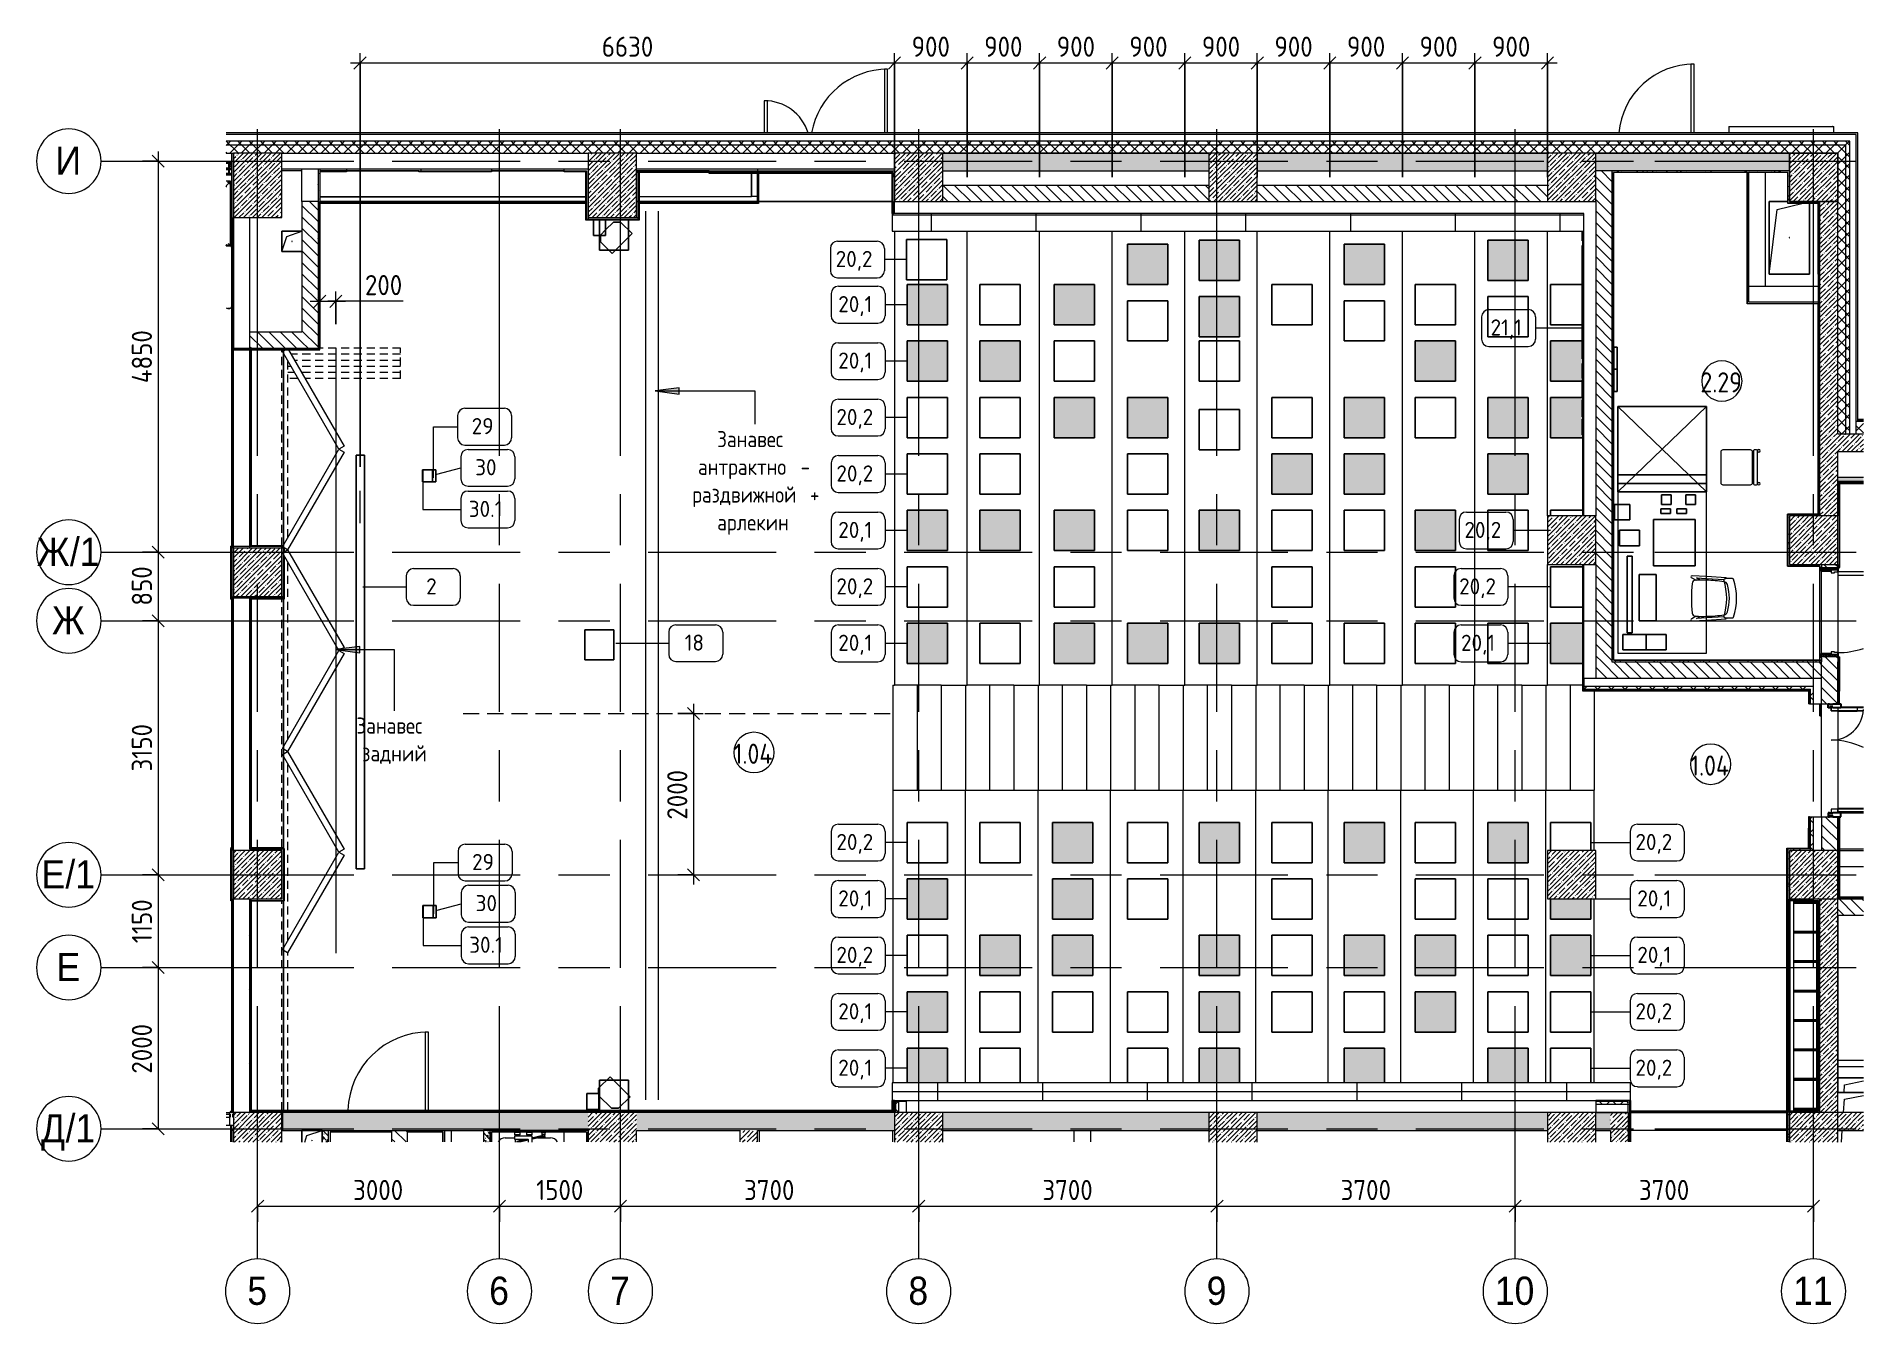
# Model space of a CAD drawing. Header units: millimetres. Extents: x -3724 to 231642, y -8553 to 29017.
# Drawn here: x 208980 to 231642, y 12586 to 28546 of the extents above; entities that cross this region are included whole.
import ezdxf

# ---------------------------------------------------------------- set-up
doc = ezdxf.new("R2010")
doc.units = ezdxf.units.MM
for name, pattern in [('200_ШТРИХ__ш1_п0_6_', [160, 100, -60]), ('ADSK_Штрих_ш2 п1', [300, 200, -100]), ('Осевая', [3175, 635, -476.25, 1587.5, -476.25])]:
    doc.linetypes.add(name, pattern=pattern)
for name, color, linetype, lineweight in [('A-ANNO-DIMS', 7, 'Continuous', 9), ('A-ANNO-DIMS-100', 7, 'Continuous', 9), ('A-AREA-IDEN', 7, 'Continuous', 9), ('A-DETL', 7, 'Continuous', 9), ('A-DETL-1', 7, 'ADSK_Штрих_ш2 п1', 9), ('A-DETL-GENF', 7, 'Continuous', 9), ('A-DOOR', 7, 'Continuous', 9), ('A-DOOR-FRAM-2', 7, 'Continuous', 9), ('A-GENM', 7, 'Continuous', 9), ('A-GLAZ-CURT', 7, 'Continuous', 9), ('A-GLAZ-CWMG', 7, 'Continuous', 9), ('A-GLAZ-CWMG-1', 7, 'Continuous', 25), ('A-WALL', 7, 'Continuous', 9), ('I-FURN', 7, 'Continuous', 9), ('I-FURN-IDEN', 7, 'Continuous', 9), ('I-WALL', 7, 'Continuous', 9), ('S-COLS', 7, 'Continuous', 9), ('S-STRS', 7, 'Continuous', 13), ('S-STRS-1', 7, 'Continuous', 9), ('Оси', 7, 'Continuous', 9), ('Оси-1', 7, 'Continuous', 20), ('Оси-2', 7, 'Осевая', 9)]:
    doc.layers.add(name, color=color, linetype=linetype, lineweight=lineweight)
for name, color, linetype, lineweight, true_color in [('A-DOOR-1', 7, 'Continuous', 9, 0xc0c0c0), ('A-DOOR-6', 7, '200_ШТРИХ__ш1_п0_6_', 9, 0xc0c0c0), ('A-DOOR-FRAM-1', 7, 'Continuous', 9, 0xc0c0c0), ('A-GLAZ-CURT-4', 7, 'Continuous', 9, 0xc0c0c0), ('A-WALL-1', 9, 'Continuous', 9, 0x808080), ('A-WALL-FNSH-1', 9, 'Continuous', 9, 0x808080), ('A-WALL-PATT-1', 7, 'Continuous', 9, 0x787878), ('G-ANNO-TEXT-2', 7, 'Continuous', 9, 0x3c3c3c), ('I-FURN-1', 9, 'Continuous', 9, 0x808080), ('I-FURN-4', 7, 'Continuous', 13, 0x214343), ('I-FURN-6', 7, 'Continuous', 13, 0xa8c4c4), ('M-EQPM-1', 7, 'Continuous', 9, 0xb2b2b2), ('P-SANR-FIXT-2', 9, 'Continuous', 13, 0x808080)]:
    doc.layers.add(name, color=color, linetype=linetype, lineweight=lineweight, true_color=true_color)
doc.layers.add('I-FURN-5', color=7, linetype='Continuous', lineweight=13, true_color=0xa4d9d9, transparency=1)
doc.styles.add('Arial', font='arial.ttf', dxfattribs={"width": 0.9, "height": 350})
doc.styles.add('GOST Common', font='GOST_Common.ttf', dxfattribs={"height": 200})
doc.styles.add('GOST Common_1', font='GOST_Common.ttf', dxfattribs={"width": 0.9, "height": 250})
doc.styles.add('GOST Common_3', font='GOST_Common.ttf', dxfattribs={"width": 0.9, "height": 200})
doc.styles.add('ISOCPEUR', font='isocpeur.ttf', dxfattribs={"width": 0.9, "height": 250})
doc.dimstyles.new('ISO-2_5_0_9К_БОЛЬШОЙ', dxfattribs={"dimscale": 304.8, "dimtxt": 248.995294, "dimasz": 0.492126, "dimexe": 0.393701, "dimexo": 0.984252, "dimgap": 0, "dimtad": 1, "dimdec": 0, "dimrnd": 10, "dimzin": 0, "dimdsep": 46, "dimtxsty": 'ISOCPEUR', "dimblk1": 'OBLIQUE', "dimblk2": 'OBLIQUE', "dimsah": 1, "dimcen": 0.09, "dimdle": 0.393701, "dimazin": 0, "dimtfac": 1, "dimtdec": 4, "dimtix": 1, "dimtmove": 0, "dimatfit": 3, "dimfxl": 1, "dimtvp": 1, "dimtolj": 1, "dimtzin": 0, "dimarcsym": 2})
doc.dimstyles.new('ISO-2_5_0_9К_БОЛЬШОЙ_2', dxfattribs={"dimscale": 304.8, "dimtxt": 248.995294, "dimasz": 0.492126, "dimexe": 0.393701, "dimexo": 0.984252, "dimgap": 0, "dimtad": 1, "dimdec": 0, "dimrnd": 10, "dimzin": 0, "dimdsep": 46, "dimtxsty": 'ISOCPEUR', "dimblk1": 'OBLIQUE', "dimblk2": 'OBLIQUE', "dimsah": 1, "dimcen": 0.09, "dimdle": 0.393701, "dimazin": 0, "dimtfac": 1, "dimtdec": 4, "dimtix": 1, "dimtmove": 1, "dimatfit": 3, "dimfxl": 1, "dimtvp": 1, "dimtolj": 1, "dimtzin": 0, "dimarcsym": 2})
pattern_1 = [(45, (197712.85, 0), (-70.71068, 70.71068), []), (135, (197712.85, 0), (-70.71068, -70.71068), [])]
pattern_2 = [(45, (197712.85, 0), (-57.02463, 57.02463), []), (45, (197769.88, 0), (-57.02463, 57.02463), [100.806, -20.161, 3.353, -16.808])]
pattern_3 = [(135, (197712.85, 0), (-70.71068, -70.71068), [])]
pattern_4 = [(135, (197712.85, 0), (-75.43415, -75.43415), [106.68, -17.78, 3.556, -17.78]), (135, (197712.85, 75.39), (-75.43415, -75.43415), []), (50, (197712.85, 0), (127.5292, -11.1576), [13.335, -146.685]), (355, (197712.85, 0), (-24.6697, 133.74), [10.668, -117.348]), (100.451, (197723.48, -0.93), (102.8597, 122.5818), [11.333, -124.663]), (46.184, (197712.85, 35.56), (189.7552, -29.4304), [20.002, -220.027]), (96.636, (197728.67, 33.1), (166.1822, 173.1996), [17, -186.995]), (351.184, (197712.85, 35.56), (166.184, 173.1976), [16.002, -176.022]), (21, (197730.63, 26.67), (106.13027, -71.58603), [13.335, -146.685]), (326, (197730.63, 26.67), (43.2619, 128.93175), [10.668, -117.348]), (71.451, (197739.48, 20.7), (149.392, 57.34505), [11.333, -124.663]), (37.5, (197712.853, 0), (2.16223, 59.18836), [3.353, -112.573, 3.353, -115.773, -117.793]), (37.5, (197712.853, 0), (2.16223, 59.18836), [-235.052, 3.353, -114.44]), (7.5, (197712.85, 0), (46.77386, 70.12615), [3.353, -64.567, 3.353, -109.906, -44.894]), (7.5, (197712.85, 0), (46.77386, 70.12615), [-181.178, 3.353, -41.542]), (327.5, (197673.204, 0), (94.91367, -4.01009), [3.353, -41.097, 3.353, -135.331, -184.023]), (327.5, (197673.204, 0), (94.91367, -4.01009), [-183.134, 3.353, -180.67]), (317.5, (197655.42, 0), (103.69057, 17.79882), [3.353, -54.432, 3.353, -88.748, -130.683]), (317.5, (197655.42, 0), (103.69057, 17.79882), [-149.885, 3.353, -127.33])]
pattern_5 = [(0, (197712.853, 0), (121.92, 30.48), [10.058, -81.382, 10.058, -81.382, -487.68]), (0, (197712.853, 0), (121.92, 30.48), [-182.88, 10.058, -172.822, 10.058, -81.382, -213.36]), (0, (197712.853, 0), (121.92, 30.48), [-457.2, 10.058, -50.902, 10.058, -142.342]), (120, (197758.573, 15.24), (-87.356454, 90.345817), [10.058, -81.382, 10.058, -81.382, -487.68]), (120, (197758.573, 15.24), (-87.356454, 90.345817), [-182.88, 10.058, -172.822, 10.058, -81.382, -213.36]), (120, (197758.573, 15.24), (-87.356454, 90.345817), [-457.2, 10.058, -50.902, 10.058, -142.342]), (240, (197773.813, 76.2), (-34.563546, -120.825817), [10.058, -81.382, 10.058, -81.382, -487.68]), (240, (197773.813, 76.2), (-34.563546, -120.825817), [-182.88, 10.058, -172.822, 10.058, -81.382, -213.36]), (240, (197773.813, 76.2), (-34.563546, -120.825817), [-457.2, 10.058, -50.902, 10.058, -142.342])]
pattern_6 = [(0, (197712.85, 0), (406.4, 101.6), [33.528, -271.272, 33.528, -271.272, -1625.6]), (0, (197712.85, 0), (406.4, 101.6), [-609.6, 33.528, -576.072, 33.528, -271.272, -711.2]), (0, (197712.85, 0), (406.4, 101.6), [-1524, 33.528, -169.672, 33.528, -474.472]), (120, (197865.25, 50.8), (-291.18818, 301.15272), [33.528, -271.272, 33.528, -271.272, -1625.6]), (120, (197865.25, 50.8), (-291.18818, 301.15272), [-609.6, 33.528, -576.072, 33.528, -271.272, -711.2]), (120, (197865.25, 50.8), (-291.18818, 301.15272), [-1524, 33.528, -169.672, 33.528, -474.472]), (240, (197916.05, 254), (-115.21182, -402.75272), [33.528, -271.272, 33.528, -271.272, -1625.6]), (240, (197916.05, 254), (-115.21182, -402.75272), [-609.6, 33.528, -576.072, 33.528, -271.272, -711.2]), (240, (197916.05, 254), (-115.21182, -402.75272), [-1524, 33.528, -169.672, 33.528, -474.472])]
pattern_7 = [(135, (197712.85, 0), (-84.8528, -84.8528), []), (225, (197712.85, 0), (84.8528, -84.8528), [])]
pattern_8 = [(45, (197712.85, 0), (-106.066, 106.066), []), (135, (197712.85, 0), (-106.066, -106.066), [])]

msp = doc.modelspace()

# ---------------------------------------------------------------- texts
at = {"layer": 'A-AREA-IDEN', "char_height": 250, "attachment_point": 1, "style": 'GOST Common_1'}
for s, insert, width in [('2.29', (229620.2, 24381.8), 663.797), ('1.04', (217628.6, 19775.8), 627.721), ('1.04', (229495.5, 19629.6), 627.721)]:
    msp.add_mtext(s, dxfattribs=dict(at, insert=insert, width=width))
at = {"layer": 'G-ANNO-TEXT-2', "char_height": 200, "attachment_point": 1, "style": 'GOST Common_3'}
for s, insert, width in [('Занавес', (217423.1, 23653.4), 1132.784), ('\\fGOST Common|b0|i0|c204|p34|;\\W.9; ', (218357.7, 23653.4), 79.367), ('антрактно', (217184.9, 23309.4), 1544.05), ('- ', (218458.9, 23309.4), 238.101), ('раздвижной', (217113.5, 22965.5), 1637.848), (' + ', (218464.9, 22965.5), 317.468), ('арлекин', (217423.1, 22621.5), 1125.569), ('Занавес', (212948, 20100.1), 1132.784), ('\\fGOST Common|b0|i0|c204|p34|;\\W.9; ', (213882.6, 20100.1), 79.367), ('задний', (213019.4, 19756.1), 959.62)]:
    msp.add_mtext(s, dxfattribs=dict(at, insert=insert, width=width))
at = {"layer": 'I-FURN-IDEN', "char_height": 200, "attachment_point": 1, "style": 'GOST Common'}
for s, insert, width in [('20,2', (218893.1, 25887.1), 617.299), ('20,1', (218925.1, 25327.1), 561.181), ('21,1', (227017.1, 25037.8), 505.063), ('20,1', (218925.1, 24627.1), 561.181), ('29', (214377.9, 23814.1), 352.742), ('20,2', (218902.1, 23927.1), 617.299), ('30', (214421.4, 23304.2), 344.726), ('20,2', (218902.1, 23227.1), 617.299), ('30.1', (214341.9, 22787.6), 537.131), ('20,1', (218925.1, 22527.1), 561.181), ('20,2', (226692.7, 22527.1), 617.299), ('\\fGOST Common|b0|i0|c204|p34|;2', (213813.8, 21826.9), 176.371), ('20,2', (218902.1, 21827.1), 617.299), ('20,2', (226627.2, 21827.1), 617.299), ('18', (217019.9, 21129.5), 296.624), ('20,1', (218925.1, 21127.1), 561.181), ('20,1', (226650.2, 21127.1), 561.181), ('20,2', (218902.1, 18657.1), 617.299), ('20,2', (228813.8, 18657.1), 617.299), ('29', (214383.3, 18408.6), 352.742), ('20,1', (218925.1, 17957.1), 561.181), ('20,1', (228836.8, 17957.1), 561.181), ('30', (214426.8, 17898.7), 344.726), ('30.1', (214347.3, 17382.1), 537.131), ('20,2', (218902.1, 17257.1), 617.299), ('20,1', (228836.8, 17257.1), 561.181), ('20,1', (218925.1, 16557.1), 561.181), ('20,2', (228813.8, 16557.1), 617.299), ('20,1', (218925.1, 15857.1), 561.181), ('20,2', (228813.8, 15857.1), 617.299)]:
    msp.add_mtext(s, dxfattribs=dict(at, insert=insert, width=width))
at = {"layer": 'Оси', "char_height": 350, "attachment_point": 1, "style": 'Arial'}
for s, insert, width in [('\\fArial|b0|i0|c204|p34|;\\W.9;И', (209215.7, 27181), 389.62), ('\\fArial|b0|i0|c204|p34|;\\W.9;Ж', (208983.5, 22331), 497.848), ('/1', (209394.2, 22331), 454.557), ('\\fArial|b0|i0|c204|p34|;\\W.9;Ж', (209171.1, 21481), 497.848), ('\\fArial|b0|i0|c204|p34|;\\W.9;Е', (209040.2, 18331), 360.759), ('/1', (209337.8, 18331), 454.557), ('\\fArial|b0|i0|c204|p34|;\\W.9;Е', (209227.4, 17181), 360.759), ('/1', (209340.6, 15181), 454.557), ('\\fArial|b0|i0|c204|p34|;\\W.9;Д', (209037, 15181), 367.975), ('\\fArial|b0|i0|c204|p34|;\\W.9;5', (211595.3, 13166.6), 303.038), ('\\fArial|b0|i0|c204|p34|;\\W.9;6', (214595.3, 13166.6), 303.038), ('\\fArial|b0|i0|c204|p34|;\\W.9;7', (216095.3, 13166.6), 303.038), ('\\fArial|b0|i0|c204|p34|;\\W.9;8', (219795.3, 13166.6), 303.038), ('\\fArial|b0|i0|c204|p34|;\\W.9;9', (223495.3, 13166.6), 303.038), ('10', (227070.2, 13166.6), 606.076), ('11', (230770.2, 13166.6), 606.076)]:
    msp.add_mtext(s, dxfattribs=dict(at, insert=insert, width=width))

# ---------------------------------------------------------------- blocks, each defined once
blk = doc.blocks.new('BSC_Колонна _Прямоугольная - 600х800-24078684-План мебели_ фрагмент 1')
at = {"layer": 'S-COLS'}
h = blk.add_hatch(dxfattribs=at)
h.set_pattern_fill('FP_5', color=256, style=0, pattern_type=2)
h.set_pattern_definition([(45, (-14010, -26700), (-57.02463, 57.02463), []), (45, (-13952.975, -26700), (-57.02463, 57.02463), [100.806, -20.161, 3.353, -16.808])])
h.paths.add_polyline_path([(244, -400), (300, -400), (300, 400), (-300, 400), (-300, -400), (-100, -400)])
for p, q in [((300, 400), (-300, 400)), ((-300, 400), (-300, -400)), ((300, -400), (300, 400)), ((-300, -400), (300, -400))]:
    blk.add_line(p, q, dxfattribs=at)
blk = doc.blocks.new('BSC_Колонна _Прямоугольная - 600х600-23286269-План мебели_ фрагмент 1')
at = {"layer": 'S-COLS'}
h = blk.add_hatch(dxfattribs=at)
h.set_pattern_fill('FP_7', color=256, style=0, pattern_type=2)
h.set_pattern_definition([(45, (-14010, -14900), (-57.02463, 57.02463), []), (45, (-13952.975, -14900), (-57.02463, 57.02463), [100.806, -20.161, 3.353, -16.808])])
h.paths.add_polyline_path([(244, -64), (300, -64), (300, 300), (-300, 300), (-300, -64), (-100, -64)])
for p, q in [((300, 300), (-300, 300)), ((-300, 300), (-300, -64)), ((300, -64), (300, 300))]:
    blk.add_line(p, q, dxfattribs=at)
blk = doc.blocks.new('BSC_Колонна _Прямоугольная - 600х600-23295697-План мебели_ фрагмент 1')
at = {"layer": 'S-COLS'}
h = blk.add_hatch(dxfattribs=at)
h.set_pattern_fill('FP_8', color=256, style=0, pattern_type=2)
h.set_pattern_definition([(45, (-14010, -18150), (-57.02463, 57.02463), []), (45, (-13952.975, -18150), (-57.02463, 57.02463), [100.806, -20.161, 3.353, -16.808])])
h.paths.add_polyline_path([(-300, -300), (300, -300), (300, 300), (-300, 300), (-300, 147)])
for p, q in [((300, 300), (-300, 300)), ((-300, 300), (-300, -300)), ((300, -300), (300, 300)), ((-300, -300), (300, -300))]:
    blk.add_line(p, q, dxfattribs=at)
blk = doc.blocks.new('BSC_Колонна _Прямоугольная - 600х600-V289-План мебели_ фрагмент 1')
at = {"layer": 'S-COLS'}
h = blk.add_hatch(dxfattribs=at)
h.set_pattern_fill('FP_9', color=256, style=0, pattern_type=2)
h.set_pattern_definition([(45, (-14010, -21900), (-57.02463, 57.02463), []), (45, (-13952.975, -21900), (-57.02463, 57.02463), [100.806, -20.161, 3.353, -16.808])])
h.paths.add_polyline_path([(300, -300), (300, 300), (-300, 300), (-300, -300), (94, -300)])
for p, q in [((300, 300), (-300, 300)), ((-300, 300), (-300, -300)), ((300, -300), (300, 300)), ((-300, -300), (300, -300))]:
    blk.add_line(p, q, dxfattribs=at)
blk = doc.blocks.new('BSC_Колонна _Прямоугольная - 600х600-V290-План мебели_ фрагмент 1')
at = {"layer": 'S-COLS'}
h = blk.add_hatch(dxfattribs=at)
h.set_pattern_fill('FP_11', color=256, style=0, pattern_type=2)
h.set_pattern_definition([(45, (-26110, -26800), (-57.02463, 57.02463), []), (45, (-26052.975, -26800), (-57.02463, 57.02463), [100.806, -20.161, 3.353, -16.808])])
h.paths.add_polyline_path([(300, -300), (300, 300), (-300, 300), (-300, -300)])
for p, q in [((300, 300), (-300, 300)), ((-300, 300), (-300, -300)), ((300, -300), (300, 300)), ((-300, -300), (300, -300))]:
    blk.add_line(p, q, dxfattribs=at)
blk = doc.blocks.new('BSC_Колонна _Прямоугольная - 600х600-V291-План мебели_ фрагмент 1')
at = {"layer": 'S-COLS'}
h = blk.add_hatch(dxfattribs=at)
h.set_pattern_fill('FP_12', color=256, style=0, pattern_type=2)
h.set_pattern_definition([(45, (-26110, -14900), (-57.02463, 57.02463), []), (45, (-26052.975, -14900), (-57.02463, 57.02463), [100.806, -20.161, 3.353, -16.808])])
h.paths.add_polyline_path([(300, -64), (300, 300), (-300, 300), (-300, -64)])
for p, q in [((300, 300), (-300, 300)), ((-300, 300), (-300, -64)), ((300, -64), (300, 300))]:
    blk.add_line(p, q, dxfattribs=at)
blk = doc.blocks.new('BSC_Колонна _Прямоугольная - 600х600-V292-План мебели_ фрагмент 1')
at = {"layer": 'S-COLS'}
h = blk.add_hatch(dxfattribs=at)
h.set_pattern_fill('FP_37', color=256, style=0, pattern_type=2)
h.set_pattern_definition([(45, (-30310, -26800), (-57.02463, 57.02463), []), (45, (-30252.975, -26800), (-57.02463, 57.02463), [100.806, -20.161, 3.353, -16.808])])
h.paths.add_polyline_path([(300, -300), (300, 300), (-300, 300), (-300, -300), (299, -300)])
for p, q in [((300, 300), (-300, 300)), ((-300, 300), (-300, -300)), ((300, -300), (300, 300)), ((-300, -300), (300, -300))]:
    blk.add_line(p, q, dxfattribs=at)
blk = doc.blocks.new('BSC_Колонна _Прямоугольная - 600х600-V293-План мебели_ фрагмент 1')
at = {"layer": 'S-COLS'}
h = blk.add_hatch(dxfattribs=at)
h.set_pattern_fill('FP_38', color=256, style=0, pattern_type=2)
h.set_pattern_definition([(45, (-33310, -18150), (-57.02463, 57.02463), []), (45, (-33252.975, -18150), (-57.02463, 57.02463), [100.806, -20.161, 3.353, -16.808])])
h.paths.add_polyline_path([(300, -300), (300, 300), (-300, 300), (-300, -300), (60, -300)])
for p, q in [((300, 300), (-300, 300)), ((-300, 300), (-300, -300)), ((300, -300), (300, 300)), ((-300, -300), (300, -300))]:
    blk.add_line(p, q, dxfattribs=at)
blk = doc.blocks.new('110_Дверь_СКБ_1Ст_Внутренняя1 - Д-13 1100x2100h_кладовая-33288301-План мебели_ фрагмент 1')
at = {"layer": 'A-DOOR-1'}
for p, q in [((472, 1110), (472, 141)), ((512, 1110), (472, 1110)), ((512, 141), (512, 1110))]:
    blk.add_line(p, q, dxfattribs=at)
blk.add_arc((512, 110), 1000, 90, 178.2187, dxfattribs=at)
blk = doc.blocks.new('DOR__перегородка__Прямоугольная - ТП-2_ Вн_ДПГ_9480х4200h_2-23998078-План мебели_ фрагмент 1')
at = {"layer": 'A-DOOR-6'}
for p, q in [((31, 0), (2621, 0)), ((3270, 0), (3279, 0)), ((3290, 0), (6369, 0)), ((7032, 0), (9460, 0)), ((31, -75), (1987, -75)), ((2137, -75), (4324, -75)), ((4474, -75), (4487, -75)), ((4637, -75), (6824, -75)), ((6974, -75), (6985, -75)), ((7135, -75), (9323, -75)), ((9105, -201), (9105, -75)), ((9180, -158), (9180, -75)), ((9255, -114), (9255, -75)), ((9255, -1474), (9255, -201)), ((9330, -1474), (9330, -158)), ((9405, -1474), (9405, -114)), ((9105, -1474), (9105, -288)), ((9180, -1474), (9180, -244)), ((9480, -1474), (9480, -470)), ((9105, -1474), (9480, -1474))]:
    blk.add_line(p, q, dxfattribs=at)
at = {"layer": 'A-DOOR-FRAM-1'}
for p, q in [((1982, -72), (2019, -7)), ((3194, -772), (1982, -72)), ((2019, -7), (3231, -707)), ((3230, -707), (4443, -7)), ((4480, -72), (3268, -772)), ((4443, -7), (4480, -72)), ((4481, -72), (4518, -7)), ((5693, -772), (4481, -72)), ((4518, -7), (5731, -707)), ((5730, -707), (6942, -7)), ((6980, -72), (5767, -772)), ((6942, -7), (6980, -72)), ((6979, -72), (7017, -7)), ((8192, -772), (6979, -72)), ((7017, -7), (8229, -707)), ((8229, -707), (9441, -7)), ((9460, -83), (8267, -772)), ((9441, -7), (9460, -39)), ((3231, -707), (3194, -772)), ((3268, -772), (3230, -707)), ((5731, -707), (5693, -772)), ((5767, -772), (5730, -707)), ((8229, -707), (8192, -772)), ((8267, -772), (8229, -707))]:
    blk.add_line(p, q, dxfattribs=at)
blk = doc.blocks.new('BSC_Колонна _Прямоугольная - 600х600-V294-План мебели_ фрагмент 1')
at = {"layer": 'S-COLS'}
h = blk.add_hatch(dxfattribs=at)
h.set_pattern_fill('FP_44', color=256, style=0, pattern_type=2)
h.set_pattern_definition([(45, (-33310, -14900), (-57.02463, 57.02463), []), (45, (-33252.975, -14900), (-57.02463, 57.02463), [100.806, -20.161, 3.353, -16.808])])
h.paths.add_polyline_path([(-300, -64), (300, -64), (300, 300), (-300, 300)])
for p, q in [((300, 300), (-300, 300)), ((-300, 300), (-300, -64)), ((300, -64), (300, 300))]:
    blk.add_line(p, q, dxfattribs=at)
blk = doc.blocks.new('BSC_Колонна _Прямоугольная - 600х600-V295-План мебели_ фрагмент 1')
at = {"layer": 'S-COLS'}
h = blk.add_hatch(dxfattribs=at)
h.set_pattern_fill('FP_45', color=256, style=0, pattern_type=2)
h.set_pattern_definition([(45, (-22210, -26800), (-57.02463, 57.02463), []), (45, (-22152.975, -26800), (-57.02463, 57.02463), [100.806, -20.161, 3.353, -16.808])])
h.paths.add_polyline_path([(-150, -300), (300, -299), (300, 300), (-300, 300), (-300, -300)])
for p, q in [((300, 300), (-300, 300)), ((-300, 300), (-300, -300)), ((300, -300), (300, 300)), ((-300, -300), (300, -300))]:
    blk.add_line(p, q, dxfattribs=at)
blk = doc.blocks.new('BSC_Колонна _Прямоугольная - 600х600-V296-План мебели_ фрагмент 1')
at = {"layer": 'S-COLS'}
h = blk.add_hatch(dxfattribs=at)
h.set_pattern_fill('FP_47', color=256, style=0, pattern_type=2)
h.set_pattern_definition([(45, (-30310, -14900), (-57.02463, 57.02463), []), (45, (-30252.975, -14900), (-57.02463, 57.02463), [100.806, -20.161, 3.353, -16.808])])
h.paths.add_polyline_path([(300, -64), (300, 300), (-300, 300), (-300, -64)])
for p, q in [((300, 300), (-300, 300)), ((-300, 300), (-300, -64)), ((300, -64), (300, 300))]:
    blk.add_line(p, q, dxfattribs=at)
blk = doc.blocks.new('Перекрытия 3 - Перекрытия 4-20977624-План мебели_ фрагмент 1')
at = {"layer": 'S-STRS'}
for p, q in [((21910, 26131), (21910, 20500)), ((22810, 20500), (22810, 26131)), ((23710, 20500), (23710, 26131)), ((24610, 20500), (24610, 26131)), ((25510, 20500), (25510, 26131)), ((26410, 20500), (26410, 26131)), ((27310, 20500), (27310, 26131)), ((28210, 20500), (28210, 26131)), ((29110, 20500), (29110, 26131)), ((30010, 22600), (30010, 26131)), ((30010, 20500), (30010, 22000)), ((22490, 20500), (21910, 20500)), ((23390, 20500), (22810, 20500)), ((24290, 20500), (23710, 20500)), ((25190, 20500), (24610, 20500)), ((26090, 20500), (25510, 20500)), ((26990, 20500), (26410, 20500)), ((27890, 20500), (27310, 20500)), ((28790, 20500), (28210, 20500)), ((29690, 20500), (29110, 20500)), ((30449, 20500), (30010, 20500))]:
    blk.add_line(p, q, dxfattribs=at)
blk = doc.blocks.new('110_Дверь_СКБ_1Ст_Наружная - ДН-2д_л__ Дверь из подвала ЛК _900 мм в свету_ 3300 фрамуга метал-22954314-План мебели_ фрагмент 1')
at = {"layer": 'A-DOOR-1'}
for p, q in [((489.5, 970), (449.5, 970)), ((449.5, 970), (449.5, 115)), ((489.5, 115), (489.5, 970))]:
    blk.add_line(p, q, dxfattribs=at)
blk.add_arc((489.5, 30), 940, 90, 174.80417, dxfattribs=at)
blk = doc.blocks.new('SND_Aquanet_Душевой поддон_HX108_Квадратный_С опорами_Сантехкомплект__$ - 900х900-30658251-План мебели_ фрагмент 1')
at = {"layer": 'P-SANR-FIXT-2'}
for p, q in [((-166, 450), (-450, 450)), ((-450, 450), (-450, 328)), ((-280, 380), (-167, 380)), ((-16, 450), (-96, 450)), ((170, 450), (54, 450)), ((55, 380), (78, 380)), ((124, 380), (280, 380)), ((450, 450), (219, 450)), ((450, 328), (450, 450))]:
    blk.add_line(p, q, dxfattribs=at)
for centre, start, end in [((-280, 280), 90, 151.3334), ((280, 280), 28.6666, 90)]:
    blk.add_arc(centre, 100, start, end, dxfattribs=at)
blk = doc.blocks.new('BSC_Колонна _Прямоугольная - 600х600-V297-План мебели_ фрагмент 1')
at = {"layer": 'S-COLS'}
h = blk.add_hatch(dxfattribs=at)
h.set_pattern_fill('FP_57', color=256, style=0, pattern_type=2)
h.set_pattern_definition([(45, (-33310, -22300), (-57.02463, 57.02463), []), (45, (-33252.975, -22300), (-57.02463, 57.02463), [100.806, -20.161, 3.353, -16.808])])
h.paths.add_polyline_path([(-300, -300), (300, -300), (300, 300), (-300, 300)])
for p, q in [((300, 300), (-300, 300)), ((-300, 300), (-300, -300)), ((300, -300), (300, 300)), ((-300, -300), (300, -300))]:
    blk.add_line(p, q, dxfattribs=at)
blk = doc.blocks.new('GM_Отверстие прямоугольное _в плите_ - Отверстие-21772498-План мебели_ фрагмент 1')
at = {"layer": 'A-GENM'}
for p, q in [((-250, -450), (-250, 450)), ((-250, 450), (-19, 450)), ((-19, 450), (-250, 450)), ((-250, 450), (-250, -450)), ((-250, -450), (-150, 350)), ((-150, 350), (170, 430)), ((250, 430), (250, -450)), ((250, -450), (250, 430)), ((250, -450), (-250, -450)), ((-250, -450), (250, -450))]:
    blk.add_line(p, q, dxfattribs=at)
for start, end in [(360, 180), (180, 360)]:
    blk.add_arc((0, 0), 2.5, start, end, dxfattribs=at)
blk = doc.blocks.new('BSC_Колонна _Прямоугольная - 600х600-V298-План мебели_ фрагмент 1')
at = {"layer": 'S-COLS'}
h = blk.add_hatch(dxfattribs=at)
h.set_pattern_fill('FP_70', color=256, style=0, pattern_type=2)
h.set_pattern_definition([(45, (-22210, -14900), (-57.02463, 57.02463), []), (45, (-22152.975, -14900), (-57.02463, 57.02463), [100.806, -20.161, 3.353, -16.808])])
h.paths.add_polyline_path([(-300, -64), (300, -64), (300, 300), (-300, 300), (-300, 80)])
for p, q in [((300, 300), (-300, 300)), ((-300, 300), (-300, -64)), ((300, -64), (300, 300))]:
    blk.add_line(p, q, dxfattribs=at)
blk = doc.blocks.new('GM_Отверстие прямоугольное _в плите_ - Отверстие-21959735-План мебели_ фрагмент 1')
at = {"layer": 'A-GENM'}
for p, q in [((-250, 750), (68, 750)), ((68, 750), (-250, 750)), ((-167, 667), (68, 714)), ((-172, 570), (-167, 667))]:
    blk.add_line(p, q, dxfattribs=at)
blk = doc.blocks.new('GM_Отверстие прямоугольное _в плите_ - Отверстие-21981135-План мебели_ фрагмент 1')
at = {"layer": 'A-GENM'}
for p, q in [((-250, 650), (68, 650)), ((68, 650), (-250, 650)), ((-178, 400), (-167, 567)), ((-167, 567), (68, 614)), ((-203, 36), (-193, 180))]:
    blk.add_line(p, q, dxfattribs=at)
blk = doc.blocks.new('BSC_Колонна _Прямоугольная - 600х800-V299-План мебели_ фрагмент 1')
at = {"layer": 'S-COLS'}
h = blk.add_hatch(dxfattribs=at)
h.set_pattern_fill('FP_82', color=256, style=0, pattern_type=2)
h.set_pattern_definition([(45, (-18410.26, -26700), (-57.02463, 57.02463), []), (45, (-18353.23, -26700), (-57.02463, 57.02463), [100.806, -20.161, 3.353, -16.808])])
h.paths.add_polyline_path([(300, -400), (300, 400), (-300, 400), (-300, -400), (287, -400)])
for p, q in [((300, 400), (-300, 400)), ((-300, 400), (-300, -400)), ((300, -400), (300, 400)), ((-300, -400), (300, -400))]:
    blk.add_line(p, q, dxfattribs=at)
blk = doc.blocks.new('Указатель_Домовой_Квартальный_По грани - Указатель одинарный-23221565-План мебели_ фрагмент 1')
at = {"layer": 'A-GENM'}
for p, q in [((32260, 27430), (32260, 27350)), ((32260, 27430), (32295, 27430)), ((32270, 27432), (32270, 27430)), ((32273, 27432), (32270, 27432)), ((32270, 27432), (32295, 27432)), ((32295, 27432), (33525, 27432)), ((32295, 27430), (33525, 27430)), ((33525, 27432), (33550, 27432)), ((33525, 27430), (33560, 27430)), ((33550, 27432), (33547, 27432)), ((33550, 27430), (33550, 27432)), ((33560, 27350), (33560, 27430))]:
    blk.add_line(p, q, dxfattribs=at)
blk = doc.blocks.new('110_Дверь_СКБ_2Ст_Наружная - ДН-1_л_ Двухстворчатая 1450 х3300 _h_ в свету с верхним остеклением-23567691-План мебели_ фрагмент 1')
at = {"layer": 'A-DOOR-1'}
for p, q in [((784.5, 915), (744.5, 915)), ((744.5, 915), (744.5, 125)), ((784.5, 125), (784.5, 915)), ((-745.5, 525), (-745.5, 125)), ((-705.5, 525), (-745.5, 525)), ((-705.5, 125), (-705.5, 525))]:
    blk.add_line(p, q, dxfattribs=at)
for centre, radius, start, end in [((784.5, -45), 960, 90, 169.77827), ((-745.5, -45), 570, 17.40013, 90)]:
    blk.add_arc(centre, radius, start, end, dxfattribs=at)
blk = doc.blocks.new('Прямоугольный импост - Импост структурный с накладкой - 160мм-23771919-План мебели_ фрагмент 1')
at = {"layer": 'A-GLAZ-CWMG'}
for p, q in [((13620, 15200), (13660, 15200)), ((13660, 15200), (13660, 15183)), ((13620, 15183), (13660, 15183)), ((13620, 15143), (13660, 15143)), ((13620, 15043), (13660, 15043)), ((13660, 15183), (13660, 15143)), ((13660, 15143), (13660, 15043))]:
    blk.add_line(p, q, dxfattribs=at)
blk = doc.blocks.new('Прямоугольный импост - Импост структурный с накладкой - 160мм-23997896-План мебели_ фрагмент 1')
at = {"layer": 'A-GLAZ-CWMG'}
for p, q in [((-50, 40), (-50, 140)), ((-50, 140), (0, 140)), ((-40, 40), (-50, 40)), ((-50, -17), (-50, 0)), ((-50, 0), (-40, 0)), ((-40, 0), (-40, 40)), ((0, 40), (-10, 40)), ((-10, 40), (-10, 0)), ((-20, -17), (-50, -17)), ((-10, 0), (0, 0))]:
    blk.add_line(p, q, dxfattribs=at)
blk = doc.blocks.new('Системная панель - Стекло - 40мм-23997898-План мебели_ фрагмент 1')
at = {"layer": 'A-GLAZ-CURT-4'}
h = blk.add_hatch(dxfattribs=at)
h.set_pattern_fill('FP_217', color=256, style=0, pattern_type=2)
h.set_pattern_definition([(63.435, (-12996.1, -15056), (-1022.33, 3067), [1270, -762, 1270, -762, -1615.61]), (63.435, (-12996.1, -15056), (-1022.33, 3067), [-4064, 508, -1107.6]), (63.435, (-13059.6, -14992.5), (-1022.33, 3067), [1016, -1270, 762, -762, -1869.61]), (63.435, (-13059.6, -14992.5), (-1022.33, 3067), [-3810, 889, -980.6]), (63.435, (-13059.6, -14802), (-1022.33, 3067), [762, -1524, 508, -762, -2123.61]), (63.435, (-13059.6, -14802), (-1022.33, 3067), [-3556, 1143, -980.6]), (63.435, (-12869.1, -14992.5), (-1022.33, 3067), [762, -1524, 635, -25618.6]), (63.435, (-12678.6, -14802), (-1022.33, 3067), [381, -1905, 254, -25999.6]), (63.435, (-12996.1, -14484.5), (-1022.33, 3067), [254, -1905, 254, -1016, -2250.61]), (63.435, (-12996.1, -14484.5), (-1022.33, 3067), [-3429, 635, -1615.6]), (63.435, (-11853.1, -14675), (-1022.33, 3067), [1270, -1905, 1524, -1006]), (63.435, (-11853.1, -14865.5), (-1022.33, 3067), [1778, -1270, 1905, -752]), (63.435, (-11726.1, -14802), (-1022.33, 3067), [2032, -1016, 1524, -1107.6]), (63.435, (-11535.6, -14611.5), (-1022.33, 3067), [1270, -1778, 1016, -1615.6]), (63.435, (-11726.1, -14230.5), (-1022.33, 3067), [635, -2540, 762, -1742.6]), (63.435, (-11345.1, -14421), (-1022.33, 3067), [508, -2540, 508, -2123.6])])
h.paths.add_polyline_path([(420, -40), (420, 0), (410, 0), (410, -40)])
blk = doc.blocks.new('GM_Отверстие прямоугольное _в плите_ - Отверстие-21605184-План мебели_ фрагмент 1')
at = {"layer": 'A-GENM'}
for p, q in [((-125, -19), (-125, 125)), ((-125, 125), (125, 125)), ((125, 125), (-125, 125)), ((-125, 125), (-125, -19)), ((-90, -19), (-63, 62)), ((-63, 62), (125, 125)), ((125, 125), (125, -19)), ((125, -19), (125, 125))]:
    blk.add_line(p, q, dxfattribs=at)
for start, end in [(360, 180), (180, 360)]:
    blk.add_arc((0, 0), 2.5, start, end, dxfattribs=at)
blk = doc.blocks.new('GM_Отверстие прямоугольное _в плите_ - Отверстие-V300-План мебели_ фрагмент 1')
at = {"layer": 'A-GENM'}
for p, q in [((-125, -125), (-125, 125)), ((-125, 125), (125, 125)), ((125, 125), (-125, 125)), ((-125, 125), (-125, -125)), ((-125, -125), (-62.5, 62.5)), ((-62.5, 62.5), (125, 125)), ((125, -125), (-125, -125)), ((-125, -125), (125, -125))]:
    blk.add_line(p, q, dxfattribs=at)
for start, end in [(360, 180), (180, 360)]:
    blk.add_arc((0, 0), 2.5, start, end, dxfattribs=at)
blk = doc.blocks.new('Диван базовый _4 подушки_ - 1_55д-26563120-План мебели_ фрагмент 1')
at = {"layer": 'I-FURN-1'}
for p, q in [((1591, 346), (1645, 400)), ((1645, 400), (1591, 400)), ((1645, 400), (1591, 346)), ((1645, 400), (1591, 400)), ((1645, -400), (1645, 400)), ((1645, -400), (1645, 400)), ((1591, -400), (1597, -400)), ((1591, -400), (1597, -400)), ((1597, -400), (1606, -400)), ((1597, -400), (1606, -400)), ((1607, -400), (1633, -400)), ((1607, -400), (1633, -400)), ((1634, -400), (1642, -400)), ((1634, -400), (1642, -400)), ((1643, -400), (1645, -400)), ((1643, -400), (1645, -400))]:
    blk.add_line(p, q, dxfattribs=at)
for points, knots in [([(1591, 338), (1591, 338), (1591, 337), (1593, 337), (1596, 335), (1599, 334), (1600, 334)], [0.5725954, 0.5725954, 0.5725954, 0.5725954, 0.5833333, 0.6666667, 0.8333333, 1, 1, 1, 1]), ([(1600, 334), (1599, 334), (1596, 335), (1593, 337), (1591, 337), (1591, 338), (1591, 338)], [-1, -1, -1, -1, -0.8333333, -0.6666667, -0.5833333, -0.5725954, -0.5725954, -0.5725954, -0.5725954]), ([(1645, 400), (1645, 400), (1645, 400), (1644, 400), (1643, 399), (1641, 398), (1640, 398), (1638, 397), (1636, 396), (1634, 395), (1631, 394), (1626, 392), (1618, 389), (1612, 386), (1609, 385)], [0, 0, 0, 0, 0.083333, 0.166667, 0.25, 0.291667, 0.333333, 0.416667, 0.458333, 0.5, 0.583333, 0.666667, 0.833333, 1, 1, 1, 1]), ([(1644, 399), (1643, 399), (1643, 399), (1641, 398), (1640, 398), (1638, 397), (1636, 396), (1634, 395), (1631, 394), (1626, 392), (1618, 389), (1612, 386), (1609, 385)], [0.1666667, 0.1666667, 0.1666667, 0.1666667, 0.25, 0.2916667, 0.3333333, 0.4166667, 0.4583333, 0.5, 0.5833333, 0.6666667, 0.8333333, 1, 1, 1, 1]), ([(1644, 399), (1644, 399), (1643, 398), (1641, 396), (1639, 394), (1638, 393), (1636, 391), (1633, 388), (1631, 386), (1628, 383), (1626, 381), (1622, 377), (1618, 373), (1615, 370)], [0.1666667, 0.1666667, 0.1666667, 0.1666667, 0.25, 0.3333333, 0.4166667, 0.4583333, 0.5, 0.5833333, 0.6666667, 0.7083333, 0.75, 0.8333333, 1, 1, 1, 1]), ([(1630, 385), (1629, 384), (1628, 383), (1626, 381), (1622, 377), (1618, 373), (1615, 370)], [0.6666667, 0.6666667, 0.6666667, 0.6666667, 0.7083333, 0.75, 0.8333333, 1, 1, 1, 1]), ([(1645, 400), (1645, 400), (1645, 400), (1645, 399), (1644, 398), (1643, 396), (1643, 395), (1642, 393), (1641, 391), (1640, 389), (1639, 386), (1637, 381), (1634, 373), (1631, 367), (1630, 364)], [0, 0, 0, 0, 0.083333, 0.166667, 0.25, 0.291667, 0.333333, 0.416667, 0.458333, 0.5, 0.583333, 0.666667, 0.833333, 1, 1, 1, 1]), ([(1644, 399), (1644, 399), (1643, 398), (1641, 396), (1639, 394), (1638, 393), (1636, 391), (1633, 388), (1631, 386), (1630, 385)], [0.1666667, 0.1666667, 0.1666667, 0.1666667, 0.25, 0.3333333, 0.4166667, 0.4583333, 0.5, 0.5833333, 0.6666667, 0.6666667, 0.6666667, 0.6666667]), ([(1641, 389), (1640, 388), (1639, 386), (1637, 381), (1634, 373), (1631, 367), (1630, 364)], [0.5, 0.5, 0.5, 0.5, 0.5833333, 0.6666667, 0.8333333, 1, 1, 1, 1]), ([(1645, 400), (1645, 400), (1645, 400), (1645, 399), (1644, 398), (1643, 396), (1643, 395), (1642, 393), (1641, 391), (1641, 390), (1641, 389)], [0, 0, 0, 0, 0.0833333, 0.1666667, 0.25, 0.2916667, 0.3333333, 0.4166667, 0.4583333, 0.5, 0.5, 0.5, 0.5]), ([(1600, -385), (1599, -386), (1597, -388), (1594, -391), (1593, -392), (1592, -393), (1591, -394), (1591, -394), (1591, -394)], [-1, -1, -1, -1, -0.8333333, -0.75, -0.6666667, -0.625, -0.5833333, -0.5725954, -0.5725954, -0.5725954, -0.5725954]), ([(1591, -394), (1591, -394), (1591, -394), (1592, -393), (1593, -392), (1595, -390), (1597, -388), (1599, -386), (1600, -385)], [0.5725954, 0.5725954, 0.5725954, 0.5725954, 0.5833333, 0.6666667, 0.7083333, 0.75, 0.8333333, 1, 1, 1, 1]), ([(1615, -370), (1618, -373), (1622, -377), (1627, -382), (1629, -384), (1630, -385)], [-1, -1, -1, -1, -0.8333333, -0.75, -0.6666667, -0.6666667, -0.6666667, -0.6666667]), ([(1630, -385), (1629, -384), (1628, -383), (1626, -381), (1622, -377), (1618, -373), (1615, -370)], [0.6666667, 0.6666667, 0.6666667, 0.6666667, 0.7083333, 0.75, 0.8333333, 1, 1, 1, 1]), ([(1645, -400), (1645, -400), (1645, -400), (1644, -399), (1643, -398), (1642, -397), (1641, -396), (1640, -395), (1639, -394), (1638, -393), (1637, -392), (1635, -390), (1633, -388), (1631, -386), (1630, -385)], [0, 0, 0, 0, 0.166667, 0.25, 0.333333, 0.416667, 0.458333, 0.5, 0.583333, 0.666667, 0.708333, 0.75, 0.833333, 1, 1, 1, 1]), ([(1637, -392), (1637, -392), (1637, -392), (1635, -390), (1633, -388), (1631, -386), (1630, -385)], [0.6666667, 0.6666667, 0.6666667, 0.6666667, 0.7083333, 0.75, 0.8333333, 1, 1, 1, 1]), ([(1630, -385), (1631, -386), (1632, -387), (1634, -389), (1636, -391), (1638, -393), (1639, -394), (1640, -395), (1641, -396)], [-0.6666667, -0.6666667, -0.6666667, -0.6666667, -0.625, -0.5833333, -0.5, -0.4583333, -0.4166667, -0.3464134, -0.3464134, -0.3464134, -0.3464134]), ([(1641, -396), (1640, -395), (1639, -394), (1638, -393), (1636, -391), (1633, -388), (1631, -386), (1630, -385)], [0.3464134, 0.3464134, 0.3464134, 0.3464134, 0.4166667, 0.4583333, 0.5, 0.5833333, 0.6666667, 0.6666667, 0.6666667, 0.6666667]), ([(1644, -399), (1644, -399), (1644, -399), (1643, -398), (1642, -397), (1641, -396), (1640, -395), (1639, -394), (1638, -393), (1637, -392)], [0.1666667, 0.1666667, 0.1666667, 0.1666667, 0.25, 0.3333333, 0.4166667, 0.4583333, 0.5, 0.5833333, 0.6666667, 0.6666667, 0.6666667, 0.6666667]), ([(1641, -396), (1642, -397), (1642, -397), (1643, -398), (1643, -398)], [-0.3333333, -0.3333333, -0.3333333, -0.3333333, -0.25, -0.2215766, -0.2215766, -0.2215766, -0.2215766]), ([(1643, -398), (1643, -398), (1642, -397), (1642, -397), (1641, -396)], [0.2215766, 0.2215766, 0.2215766, 0.2215766, 0.25, 0.3333333, 0.3333333, 0.3333333, 0.3333333])]:
    blk.add_open_spline(points, degree=3, knots=knots, dxfattribs=at)
for points in [[(1645, 400), (1645, 400), (1645, 400), (1644, 400), (1644, 399)], [(1645, 400), (1645, 400), (1645, 400), (1644, 399)], [(1645, 400), (1645, 400), (1645, 400), (1644, 399)], [(1645, -400), (1645, -400), (1645, -400), (1644, -399)], [(1644, -399), (1645, -400), (1645, -400), (1645, -400)], [(1645, -400), (1645, -400), (1645, -400), (1644, -399)]]:
    blk.add_open_spline(points, degree=3, dxfattribs=at)
blk = doc.blocks.new('Диван_2 модуля_без спинки - Диван_2 модуля-26573608-План мебели_ фрагмент 1')
at = {"layer": 'I-FURN-1'}
for p, q in [((860, 390), (840, 390)), ((840, 390), (860, 390)), ((890, -360), (890, 360)), ((890, 360), (890, -360)), ((840, -390), (860, -390)), ((860, -390), (840, -390))]:
    blk.add_line(p, q, dxfattribs=at)
for centre, start, end in [((840, 360), 90, 130.2687), ((840, 360), 116.0495, 130.2687), ((840, 360), 105.9914, 110.9333), ((840, 360), 90, 105), ((860, 360), 360, 90), ((860, 360), 75, 90), ((860, 360), 69.0667, 73.4258), ((860, 360), 66.5086, 69.0598), ((860, 360), 63.9505, 66.3978), ((860, 360), 360, 63.9505), ((840, -360), 229.7313, 270), ((840, -360), 229.7313, 270), ((860, -360), 270, 360), ((860, -360), 270, 300), ((860, -360), 300, 360)]:
    blk.add_arc(centre, 30, start, end, dxfattribs=at)
blk = doc.blocks.new('110_Дверь_СКБ_1Ст_Внутренняя1 - Д-4б _огнестойкая EI 30_-32701367-План мебели_ фрагмент 1')
at = {"layer": 'A-DOOR'}
h = blk.add_hatch(dxfattribs=at)
h.set_pattern_fill('FP_53', color=256, style=0, pattern_type=2)
h.set_pattern_definition([(135, (1751.41, 164.685), (-14.14214, -14.14214), []), (225, (1751.41, 164.685), (14.14214, -14.14214), [])])
h.paths.add_polyline_path([(562, 100), (537, 100), (537, -100), (562, -100)])
at = {"layer": 'A-DOOR-FRAM-2'}
h = blk.add_hatch(dxfattribs=at)
h.set_pattern_fill('FP_54', color=256, style=0, pattern_type=2)
h.set_pattern_definition([(45, (-371.384, 164.685), (-14.1421, 14.1421), []), (135, (-371.384, 164.685), (-14.1421, -14.1421), [])])
h.paths.add_polyline_path([(-513, 100), (-538, 100), (-538, -100), (-513, -100)])
at = {"layer": 'A-DOOR-1'}
for p, q in [((-488, 418), (-488, 100)), ((-448, 100), (-448, 418)), ((-488, 100), (-448, 100))]:
    blk.add_line(p, q, dxfattribs=at)
blk.add_arc((-488, 100), 1000, 360, 18.5738, dxfattribs=at)
at = {"layer": 'A-DOOR-FRAM-1'}
for p, q in [((-498, 108), (-543, 108)), ((-543, 100), (-498, 100)), ((-513, 100), (-538, 100)), ((-538, 100), (-538, -100)), ((-488, 100), (-513, 100)), ((-513, 100), (-513, 20)), ((-513, -100), (-513, 100)), ((-498, 100), (-513, 100)), ((-513, 100), (-513, 99)), ((-513, 99), (-498, 99)), ((-513, 20), (-478, 20)), ((-498, 20), (-513, 20)), ((-513, 20), (-513, -100)), ((-498, 100), (-498, 108)), ((-498, 99), (-498, 100)), ((-498, -100), (-498, 20)), ((-488, 60), (-488, 100)), ((-478, 60), (-488, 60)), ((-478, 20), (-478, 60)), ((512, 60), (502, 60)), ((502, 60), (502, 20)), ((502, 20), (537, 20)), ((512, 100), (512, 60)), ((537, 100), (512, 100)), ((582, 108), (522, 108)), ((522, 108), (522, 100)), ((537, 100), (522, 100)), ((522, 100), (522, 99)), ((522, 100), (582, 100)), ((522, 99), (537, 99)), ((537, 20), (522, 20)), ((522, 20), (522, -100)), ((537, 20), (537, 100)), ((562, 100), (537, 100)), ((537, 100), (537, -100)), ((537, 99), (537, 100)), ((537, -100), (537, 20)), ((562, -100), (562, 100)), ((-498, -100), (-543, -100)), ((-543, -108), (-498, -108)), ((-538, -100), (-513, -100)), ((-513, -100), (-498, -100)), ((-498, -108), (-498, -100)), ((522, -100), (537, -100)), ((582, -100), (522, -100)), ((522, -100), (522, -108)), ((522, -108), (582, -108)), ((537, -100), (562, -100))]:
    blk.add_line(p, q, dxfattribs=at)
blk = doc.blocks.new('radiator_prado_classic_z_tip_30_po exemplyaru - Classic Z Тип 30-500-30677905-План мебели_ фрагмент 1')
at = {"layer": 'M-EQPM-1'}
for p, q in [((0, 228), (0, 210)), ((60, 228), (0, 228)), ((0, 210), (0, 228)), ((0, 228), (12, 228)), ((37, 228), (12, 228)), ((12, 228), (37, 228)), ((12, 228), (17, 223)), ((12, 228), (37, 228)), ((12, 228), (17, 223)), ((32, 223), (37, 228)), ((37, 228), (32, 223)), ((37, 228), (60, 228)), ((0, 210), (60, 210)), ((17, 210), (0, 210)), ((60, 164), (0, 164)), ((0, 164), (0, 146)), ((0, 146), (0, 164)), ((0, 164), (17, 164)), ((0, 146), (60, 146)), ((17, 146), (0, 146)), ((17, 121), (0, 121)), ((17, 121), (0, 121)), ((0, 121), (0, 119)), ((0, 121), (0, 121)), ((0, 106), (0, 121)), ((0, 121), (0, 120)), ((0, 120), (0, 121)), ((0, 121), (0, 121)), ((0, 120), (0, 119)), ((0, 119), (0, 120)), ((0, 119), (0, 107)), ((0, 119), (0, 118)), ((0, 118), (0, 119)), ((0, 118), (0, 116)), ((0, 116), (0, 118)), ((0, 116), (0, 114)), ((0, 114), (0, 116)), ((0, 114), (0, 112)), ((0, 112), (0, 114)), ((0, 112), (0, 110)), ((0, 110), (0, 112)), ((0, 110), (0, 109)), ((0, 109), (0, 110)), ((0, 109), (0, 107)), ((0, 107), (0, 109)), ((0, 106), (17, 106)), ((0, 107), (0, 106)), ((0, 107), (0, 107)), ((0, 106), (17, 106)), ((60, 82), (0, 82)), ((0, 82), (0, 64)), ((0, 64), (0, 82)), ((0, 82), (17, 82)), ((60, 64), (0, 64)), ((0, 64), (60, 64)), ((17, 210), (17, 164)), ((17, 210), (17, 164)), ((32, 210), (17, 210)), ((17, 210), (21, 210)), ((18, 164), (17, 164)), ((17, 164), (21, 164)), ((17, 146), (17, 121)), ((17, 146), (17, 121)), ((17, 146), (32, 146)), ((18, 146), (17, 146)), ((17, 106), (17, 82)), ((17, 106), (17, 82)), ((32, 223), (17, 223)), ((17, 223), (32, 223)), ((18, 210), (17, 210)), ((19, 210), (18, 210)), ((17, 210), (19, 210)), ((19, 164), (18, 164)), ((32, 164), (17, 164)), ((17, 164), (32, 164)), ((32, 146), (18, 146)), ((18, 146), (19, 146)), ((17, 146), (18, 146)), ((25, 146), (17, 146)), ((20, 82), (17, 82)), ((17, 82), (32, 82)), ((20, 82), (17, 82)), ((17, 82), (32, 82)), ((29, 210), (19, 210)), ((19, 210), (29, 210)), ((31, 210), (19, 210)), ((32, 164), (19, 164)), ((19, 164), (31, 164)), ((19, 146), (25, 146)), ((31, 146), (19, 146)), ((19, 82), (31, 82)), ((23, 82), (20, 82)), ((25, 82), (20, 82)), ((21, 210), (23, 210)), ((21, 164), (23, 164)), ((23, 210), (27, 210)), ((23, 164), (30, 164)), ((25, 82), (23, 82)), ((25, 146), (30, 146)), ((32, 146), (25, 146)), ((27, 82), (25, 82)), ((29, 82), (25, 82)), ((27, 210), (32, 210)), ((32, 82), (27, 82)), ((32, 210), (29, 210)), ((29, 210), (30, 210)), ((30, 82), (29, 82)), ((30, 210), (31, 210)), ((30, 164), (32, 164)), ((30, 146), (32, 146)), ((32, 82), (30, 82)), ((31, 210), (32, 210)), ((32, 164), (32, 210)), ((32, 164), (32, 210)), ((60, 210), (32, 210)), ((32, 82), (32, 146)), ((32, 82), (32, 146)), ((32, 82), (32, 82)), ((32, 164), (60, 164)), ((60, 146), (32, 146)), ((32, 82), (60, 82))]:
    blk.add_line(p, q, dxfattribs=at)
for points, knots in [([(18, 121), (18, 121), (18, 121), (18, 121), (17, 121), (17, 121)], [0.8571429, 0.8571429, 0.8571429, 0.8571429, 0.8928571, 0.9285714, 1, 1, 1, 1]), ([(17, 121), (17, 121), (18, 121), (18, 121), (18, 121), (18, 121)], [0, 0, 0, 0, 0.0714286, 0.1071429, 0.1428571, 0.1428571, 0.1428571, 0.1428571]), ([(17, 121), (17, 121), (18, 121), (18, 121), (18, 121), (18, 121)], [0, 0, 0, 0, 0.0714286, 0.1071429, 0.1428571, 0.1428571, 0.1428571, 0.1428571]), ([(25, 114), (25, 114), (24, 115), (22, 117), (22, 117), (21, 118), (21, 118), (20, 119), (20, 119), (20, 119), (20, 119), (19, 120), (19, 120), (19, 120), (19, 120), (18, 121), (18, 121), (18, 121), (18, 121), (18, 121), (18, 121), (17, 121), (17, 121)], [0, 0, 0, 0, 0.142857, 0.285714, 0.357143, 0.392857, 0.428571, 0.464286, 0.5, 0.535714, 0.571429, 0.607143, 0.642857, 0.678571, 0.714286, 0.75, 0.785714, 0.821429, 0.857143, 0.892857, 0.928571, 1, 1, 1, 1]), ([(17, 106), (17, 106), (18, 107), (18, 107), (18, 107), (18, 107), (18, 107), (18, 107), (19, 108), (19, 108), (19, 108), (19, 108), (20, 109), (20, 109), (20, 109), (21, 110), (21, 110), (22, 111), (22, 111), (24, 113), (25, 114), (25, 114)], [0, 0, 0, 0, 0.071429, 0.107143, 0.142857, 0.178571, 0.214286, 0.25, 0.285714, 0.321429, 0.357143, 0.392857, 0.428571, 0.464286, 0.5, 0.571429, 0.607143, 0.642857, 0.714286, 0.857143, 1, 1, 1, 1]), ([(18, 107), (18, 107), (18, 107), (18, 107), (18, 107), (19, 108), (19, 108), (19, 108), (19, 108), (20, 109), (20, 109), (20, 109), (21, 110), (21, 110), (22, 111), (22, 111), (22, 111)], [0.1428571, 0.1428571, 0.1428571, 0.1428571, 0.1785714, 0.2142857, 0.25, 0.2857143, 0.3214286, 0.3571429, 0.3928571, 0.4285714, 0.4642857, 0.5, 0.5714286, 0.6071429, 0.6428571, 0.7142857, 0.7142857, 0.7142857, 0.7142857]), ([(22, 111), (22, 111), (22, 111), (21, 110), (21, 110), (20, 109), (20, 109), (20, 109), (20, 109), (19, 108), (19, 108), (19, 108), (19, 108), (18, 107), (18, 107), (18, 107), (18, 107), (18, 107)], [0.2857143, 0.2857143, 0.2857143, 0.2857143, 0.3571429, 0.3928571, 0.4285714, 0.4642857, 0.5, 0.5357143, 0.5714286, 0.6071429, 0.6428571, 0.6785714, 0.7142857, 0.75, 0.7857143, 0.8214286, 0.8571429, 0.8571429, 0.8571429, 0.8571429]), ([(17, 106), (17, 106), (18, 107), (18, 107), (18, 107), (18, 107)], [0, 0, 0, 0, 0.0714286, 0.1071429, 0.1428571, 0.1428571, 0.1428571, 0.1428571]), ([(18, 107), (18, 107), (18, 107), (18, 107), (17, 106), (17, 106)], [0.8571429, 0.8571429, 0.8571429, 0.8571429, 0.8928571, 0.9285714, 1, 1, 1, 1]), ([(18, 107), (18, 107), (18, 107), (18, 107), (17, 106), (17, 106)], [0.8571429, 0.8571429, 0.8571429, 0.8571429, 0.8928571, 0.9285714, 1, 1, 1, 1]), ([(19, 120), (19, 120), (19, 120), (19, 120), (19, 120), (20, 119), (20, 119), (20, 119), (21, 118), (21, 118)], [0.2857143, 0.2857143, 0.2857143, 0.2857143, 0.3214286, 0.3571429, 0.3928571, 0.4285714, 0.4642857, 0.5, 0.5714286, 0.5714286, 0.5714286, 0.5714286]), ([(20, 119), (20, 119), (20, 119), (20, 119), (21, 118), (21, 118), (22, 117), (22, 117), (23, 116), (24, 115)], [0.4285714, 0.4285714, 0.4285714, 0.4285714, 0.4642857, 0.5, 0.5714286, 0.6071429, 0.6428571, 0.7142857, 0.8571429, 0.8571429, 0.8571429, 0.8571429]), ([(22, 111), (22, 111), (22, 111), (21, 110), (21, 110), (20, 109), (20, 109), (20, 109), (20, 109), (20, 109)], [0.2857143, 0.2857143, 0.2857143, 0.2857143, 0.3571429, 0.3928571, 0.4285714, 0.4642857, 0.5, 0.5357143, 0.5714286, 0.5714286, 0.5714286, 0.5714286]), ([(22, 117), (22, 117), (22, 117), (21, 118), (21, 118), (21, 118)], [0.2857143, 0.2857143, 0.2857143, 0.2857143, 0.3571429, 0.3928571, 0.4285714, 0.4285714, 0.4285714, 0.4285714]), ([(21, 118), (21, 118), (21, 118), (22, 117), (22, 117), (22, 117)], [0.5714286, 0.5714286, 0.5714286, 0.5714286, 0.6071429, 0.6428571, 0.7142857, 0.7142857, 0.7142857, 0.7142857])]:
    blk.add_open_spline(points, degree=3, knots=knots, dxfattribs=at)
for points in [[(20, 119), (19, 120), (19, 120), (19, 120), (19, 120), (19, 120), (18, 121), (18, 121), (18, 121), (18, 121), (18, 121)], [(18, 121), (18, 121), (18, 121), (18, 121), (18, 121), (18, 121), (19, 120)], [(18, 121), (18, 121), (18, 121), (18, 121), (18, 121), (19, 120), (19, 120), (19, 120), (19, 120), (19, 120), (20, 119)], [(20, 109), (19, 108), (19, 108), (19, 108), (19, 108), (19, 108), (18, 107), (18, 107), (18, 107), (18, 107), (18, 107)], [(21, 118), (21, 118), (20, 119), (20, 119), (20, 119), (20, 119), (20, 119)], [(24, 115), (23, 116), (23, 116), (22, 117)], [(22, 117), (23, 116), (23, 116), (24, 115)], [(25, 114), (25, 114), (24, 113), (23, 112), (22, 111)], [(22, 111), (23, 112), (23, 112), (24, 113)], [(24, 113), (23, 112), (23, 112), (22, 111)], [(25, 114), (25, 114), (24, 115), (24, 115)], [(24, 115), (24, 115), (25, 114), (25, 114)], [(24, 115), (24, 115), (25, 114), (25, 114)], [(24, 113), (24, 113), (25, 114), (25, 114)], [(25, 114), (25, 114), (24, 113), (24, 113)]]:
    blk.add_open_spline(points, degree=3, dxfattribs=at)
blk = doc.blocks.new('Подушка 500500  - Подушка 500500 -30734744-План мебели_ фрагмент 1')
at = {"layer": 'I-FURN-5'}
blk.add_hatch(color=256, dxfattribs=at).paths.add_polyline_path([(-250, -250), (250, -250), (250, 250), (-250, 250)])
at = {"layer": 'I-FURN-4'}
for p, q in [((250, 250), (-250, 250)), ((-250, 250), (-250, -250)), ((-250, -250), (-250, 250)), ((-250, 250), (250, 250)), ((250, -250), (250, 250)), ((250, 250), (250, -250)), ((-250, -250), (250, -250)), ((250, -250), (-250, -250))]:
    blk.add_line(p, q, dxfattribs=at)
blk = doc.blocks.new('Подушка 500500  - Подушка 500х500 _второго цвета_-30765996-План мебели_ фрагмент 1')
at = {"layer": 'I-FURN-6'}
for p, q in [((250, 250), (-250, 250)), ((-250, 250), (-250, -250)), ((-250, -250), (-250, 250)), ((-250, 250), (250, 250)), ((250, -250), (250, 250)), ((250, 250), (250, -250)), ((-250, -250), (250, -250)), ((250, -250), (-250, -250))]:
    blk.add_line(p, q, dxfattribs=at)
blk = doc.blocks.new('Подушка 500500  - Подушка 500500 -V301-План мебели_ фрагмент 1')
at = {"layer": 'I-FURN-5'}
blk.add_hatch(color=256, dxfattribs=at).paths.add_polyline_path([(250, -180), (250, 250), (-250, 250), (-250, -180)])
at = {"layer": 'I-FURN-4'}
for p, q in [((250, 250), (-250, 250)), ((-250, 250), (-250, -180)), ((-250, -180), (-250, 250)), ((-250, 250), (250, 250)), ((250, -180), (250, 250)), ((250, 250), (250, -180))]:
    blk.add_line(p, q, dxfattribs=at)
blk = doc.blocks.new('Подушка 500500  - Подушка 500х500 _второго цвета_-V302-План мебели_ фрагмент 1')
at = {"layer": 'I-FURN-6'}
for p, q in [((250, 250), (-250, 250)), ((-250, 250), (-250, -180)), ((-250, -180), (-250, 250)), ((-250, 250), (250, 250)), ((250, -180), (250, 250)), ((250, 250), (250, -180))]:
    blk.add_line(p, q, dxfattribs=at)
blk = doc.blocks.new('Подушка 500500  - Подушка 500500 -V303-План мебели_ фрагмент 1')
at = {"layer": 'I-FURN-5'}
blk.add_hatch(color=256, dxfattribs=at).paths.add_polyline_path([(-250, -250), (150, -250), (150, 250), (-250, 250)])
at = {"layer": 'I-FURN-4'}
for p, q in [((150, 250), (-250, 250)), ((-250, 250), (-250, -250)), ((-250, -250), (-250, 250)), ((-250, 250), (150, 250)), ((-250, -250), (150, -250)), ((150, -250), (-250, -250))]:
    blk.add_line(p, q, dxfattribs=at)
blk = doc.blocks.new('Подушка 500500  - Подушка 500х500 _второго цвета_-V304-План мебели_ фрагмент 1')
at = {"layer": 'I-FURN-6'}
for p, q in [((150, 250), (-250, 250)), ((-250, 250), (-250, -250)), ((-250, -250), (-250, 250)), ((-250, 250), (150, 250)), ((-250, -250), (150, -250)), ((150, -250), (-250, -250))]:
    blk.add_line(p, q, dxfattribs=at)
blk = doc.blocks.new('Подушка 500500  - Подушка 500х500 _второго цвета_-V305-План мебели_ фрагмент 1')
at = {"layer": 'I-FURN-6'}
for p, q in [((150, 250), (-250, 250)), ((-250, 250), (-250, 180)), ((-250, 180), (-250, 250)), ((-250, 250), (150, 250))]:
    blk.add_line(p, q, dxfattribs=at)
blk = doc.blocks.new('Подушка 500500  - Подушка 500500 -V306-План мебели_ фрагмент 1')
at = {"layer": 'I-FURN-5'}
blk.add_hatch(color=256, dxfattribs=at).paths.add_polyline_path([(140, -250), (150, -250), (150, 250), (-250, 250), (-250, -250), (-179, -250)])
at = {"layer": 'I-FURN-4'}
for p, q in [((140, 250), (-250, 250)), ((-250, 250), (-250, -250)), ((-250, -250), (-250, 250)), ((-250, 250), (140, 250)), ((150, 250), (140, 250)), ((140, 250), (150, 250)), ((-250, -250), (150, -250)), ((150, -250), (-250, -250))]:
    blk.add_line(p, q, dxfattribs=at)
blk = doc.blocks.new('Подушка 500500  - Подушка 500500 -V307-План мебели_ фрагмент 1')
at = {"layer": 'I-FURN-5'}
blk.add_hatch(color=256, dxfattribs=at).paths.add_polyline_path([(-250, -250), (150, -250), (150, 250), (-250, 250)])
at = {"layer": 'I-FURN-4'}
for p, q in [((140, 250), (-250, 250)), ((-250, 250), (-250, -250)), ((-250, -250), (-250, 250)), ((-250, 250), (140, 250)), ((150, 250), (140, 250)), ((140, 250), (150, 250)), ((-250, -250), (140, -250)), ((140, -250), (-250, -250)), ((140, -250), (150, -250)), ((150, -250), (140, -250))]:
    blk.add_line(p, q, dxfattribs=at)
blk = doc.blocks.new('Подушка 500500  - Подушка 500х500 _второго цвета_-V308-План мебели_ фрагмент 1')
at = {"layer": 'I-FURN-6'}
for p, q in [((140, 250), (-250, 250)), ((-250, 250), (-250, -250)), ((-250, -250), (-250, 250)), ((-250, 250), (140, 250)), ((150, 250), (140, 250)), ((140, 250), (150, 250)), ((-250, -250), (140, -250)), ((140, -250), (-250, -250)), ((140, -250), (150, -250)), ((150, -250), (140, -250))]:
    blk.add_line(p, q, dxfattribs=at)
blk = doc.blocks.new('Подушка 500500  - Подушка 500х500 _второго цвета_-V309-План мебели_ фрагмент 1')
at = {"layer": 'I-FURN-6'}
for p, q in [((250, 250), (-250, 250)), ((-250, 250), (-250, -100)), ((-250, -100), (-250, 250)), ((-250, 250), (250, 250)), ((250, -100), (250, 250)), ((250, 250), (250, -100))]:
    blk.add_line(p, q, dxfattribs=at)
blk = doc.blocks.new('Подушка 500500  - Подушка 500500 -V310-План мебели_ фрагмент 1')
at = {"layer": 'I-FURN-5'}
blk.add_hatch(color=256, dxfattribs=at).paths.add_polyline_path([(-250, -250), (250, -250), (250, 0), (-250, 0)])
at = {"layer": 'I-FURN-4'}
for p, q in [((-250, 0), (-250, -250)), ((-250, -250), (-250, 0)), ((250, -250), (250, 0)), ((250, 0), (250, -250)), ((-250, -250), (250, -250)), ((250, -250), (-250, -250))]:
    blk.add_line(p, q, dxfattribs=at)
blk = doc.blocks.new('Подушка 500500  - Подушка 500500 -V311-План мебели_ фрагмент 1')
at = {"layer": 'I-FURN-5'}
blk.add_hatch(color=256, dxfattribs=at).paths.add_polyline_path([(250, -250), (250, 250), (-250, 250), (-250, -250)])
at = {"layer": 'I-FURN-4'}
for p, q in [((250, 250), (-250, 250)), ((-250, 250), (-250, -250)), ((-250, -250), (-250, 250)), ((-250, 250), (250, 250)), ((250, -250), (250, 250)), ((250, 250), (250, -250)), ((-250, -250), (250, -250)), ((250, -250), (-250, -250))]:
    blk.add_line(p, q, dxfattribs=at)
blk = doc.blocks.new('Подушка 500500  - Подушка 500х500 _второго цвета_-V312-План мебели_ фрагмент 1')
at = {"layer": 'I-FURN-6'}
for p, q in [((250, 250), (-250, 250)), ((-250, 250), (-250, -250)), ((-250, -250), (-250, 250)), ((-250, 250), (250, 250)), ((250, -250), (250, 250)), ((250, 250), (250, -250)), ((-250, -250), (250, -250)), ((250, -250), (-250, -250))]:
    blk.add_line(p, q, dxfattribs=at)
blk = doc.blocks.new('Подушка 500500  - Подушка 500х500 _второго цвета_-V313-План мебели_ фрагмент 1')
at = {"layer": 'I-FURN-6'}
for p, q in [((250, 250), (-250, 250)), ((-250, 250), (-250, -180)), ((-250, -180), (-250, 250)), ((-250, 250), (250, 250)), ((250, -180), (250, 250)), ((250, 250), (250, -180))]:
    blk.add_line(p, q, dxfattribs=at)
blk = doc.blocks.new('Надпись в вестибюле - Надпись в вестибюле-30816215-План мебели_ фрагмент 1')
at = {"layer": 'I-FURN-1'}
for p, q in [((-691, 0), (-691, -10)), ((-688, 0), (-688, -10)), ((-655, 0), (-655, -10)), ((-651, 0), (-651, -10)), ((-613, 0), (-613, -10)), ((-613, 0), (-613, -10)), ((-613, 0), (-613, -10)), ((-613, 0), (-613, -10)), ((-582, -10), (-582, 0)), ((-582, 0), (-582, -10)), ((-527, -10), (-527, 0)), ((-527, 0), (-527, -10)), ((-496, 0), (-496, -10)), ((-496, 0), (-496, -10)), ((-493, 0), (-493, -10)), ((-364, 0), (-364, -10)), ((-362, 0), (-362, -10)), ((-362, 0), (-362, -10)), ((-346, -10), (-346, 0)), ((-331, 0), (-331, -10)), ((-331, 0), (-331, -10)), ((-312, 0), (-312, -10)), ((-312, 0), (-312, -10)), ((-311, 0), (-311, -10)), ((-295, 0), (-295, -10)), ((-295, 0), (-295, -10)), ((-288, 0), (-288, -10)), ((-284, 0), (-284, -10)), ((-278, 0), (-278, -10)), ((-269, 0), (-269, -10)), ((-267, 0), (-267, -10)), ((-261, 0), (-261, -10)), ((-255, 0), (-255, -10)), ((-252, 0), (-252, -10)), ((-244, 0), (-244, -10)), ((-236, 0), (-236, -10)), ((-213, -10), (-213, 0)), ((-213, 0), (-213, -10)), ((-182, 0), (-182, -10)), ((-182, 0), (-182, -10)), ((-168, 0), (-168, -10)), ((-134, 0), (-134, -10)), ((-116, 0), (-116, -10)), ((-116, 0), (-116, -10)), ((-114, 0), (-114, -10)), ((-109, 0), (-109, -10)), ((-99, 0), (-99, -10)), ((-99, 0), (-99, -10)), ((-99, 0), (-99, -10)), ((-93, -10), (-93, 0)), ((-85, 0), (-85, -10)), ((-85, 0), (-85, -10)), ((-83, 0), (-83, -10)), ((-81, 0), (-81, -10)), ((-76, 0), (-76, -10)), ((-70, 0), (-70, -10)), ((-61, 0), (-61, -10)), ((-60, 0), (-60, -10)), ((-53, 0), (-53, -10)), ((-44, -10), (-44, 0)), ((-44, 0), (-44, -10)), ((-37, 0), (-37, -10)), ((-33, 0), (-33, -10)), ((-31, 0), (-31, -10)), ((-20, -10), (-20, 0)), ((-12, 0), (-12, -10)), ((-12, 0), (-12, -10)), ((-10, 0), (-10, -10)), ((-1, 0), (-1, -10)), ((3, 0), (3, -10)), ((7, 0), (7, -10)), ((20, 0), (20, -10)), ((34, 0), (34, -10)), ((41, 0), (41, -10)), ((41, 0), (41, -10)), ((41, 0), (41, -10)), ((41, 0), (41, -10)), ((61, 0), (61, -10)), ((72, -10), (72, 0)), ((72, 0), (72, -10)), ((72, 0), (72, -10)), ((101, 0), (101, -10)), ((119, 0), (119, -10)), ((121, 0), (121, -10)), ((121, 0), (121, -10)), ((127, -10), (127, 0)), ((127, 0), (127, -10)), ((134, 0), (134, -10)), ((152, 0), (152, -10)), ((152, 0), (152, -10)), ((159, 0), (159, -10)), ((159, 0), (159, -10)), ((161, 0), (161, -10)), ((168, -10), (168, 0)), ((168, 0), (168, -10)), ((196, 0), (196, -10)), ((199, 0), (199, -10)), ((199, 0), (199, -10)), ((199, 0), (199, -10)), ((199, 0), (199, -10)), ((201, 0), (201, -10)), ((209, 0), (209, -10)), ((211, 0), (211, -10)), ((215, 0), (238, 0)), ((215, 0), (215, -10)), ((220, 0), (220, -10)), ((225, 0), (225, -10)), ((227, 0), (227, -10)), ((229, 0), (229, -10)), ((229, 0), (229, -10)), ((229, 0), (229, -10)), ((231, 0), (231, -10)), ((235, 0), (235, -10)), ((237, 0), (237, -10)), ((238, 0), (238, -10)), ((242, 0), (242, -10)), ((246, 0), (246, -10)), ((247, 0), (247, -10)), ((247, 0), (247, -10)), ((247, 0), (247, -10)), ((249, 0), (249, -10)), ((253, 0), (253, -10)), ((255, 0), (255, -10)), ((263, 0), (263, -10)), ((265, 0), (265, -10)), ((266, 0), (266, -10)), ((268, 0), (268, -10)), ((276, 0), (276, -10)), ((276, 0), (276, -10)), ((282, 0), (282, -10)), ((284, 0), (284, -10)), ((285, 0), (285, -10)), ((287, 0), (287, -10)), ((287, 0), (287, -10)), ((290, 0), (290, -10)), ((290, 0), (290, -10)), ((292, 0), (292, -10)), ((292, 0), (292, -10)), ((293, 0), (317, 0)), ((293, -10), (293, 0)), ((301, 0), (301, -10)), ((309, 0), (309, -10)), ((312, 0), (312, -10)), ((312, 0), (312, -10)), ((312, 0), (312, -10)), ((313, 0), (313, -10)), ((317, 0), (317, -10)), ((323, 0), (323, -10)), ((323, 0), (323, -10)), ((330, 0), (330, -10)), ((332, 0), (332, -10)), ((332, 0), (332, -10)), ((335, 0), (335, -10)), ((336, 0), (336, -10)), ((348, 0), (348, -10)), ((348, 0), (348, -10)), ((354, 0), (354, -10)), ((357, 0), (357, -10)), ((364, 0), (364, -10)), ((364, 0), (364, -10)), ((367, 0), (367, -10)), ((369, 0), (369, -10)), ((370, 0), (370, -10)), ((370, 0), (370, -10)), ((374, 0), (374, -10)), ((376, 0), (376, -10)), ((378, 0), (378, -10)), ((380, 0), (380, -10)), ((380, 0), (380, -10)), ((381, 0), (381, -10)), ((384, -10), (384, 0)), ((396, 0), (396, -10)), ((398, 0), (398, -10)), ((398, 0), (398, -10)), ((399, 0), (399, -10)), ((400, 0), (400, -10)), ((400, 0), (400, -10)), ((401, 0), (401, -10)), ((406, 0), (406, -10)), ((407, 0), (407, -10)), ((411, 0), (411, -10)), ((415, 0), (415, -10)), ((417, 0), (417, -10)), ((418, 0), (418, -10)), ((419, 0), (419, -10)), ((424, 0), (424, -10)), ((434, 0), (434, -10)), ((437, 0), (437, -10)), ((447, 0), (447, -10)), ((447, 0), (447, -10)), ((450, 0), (450, -10)), ((450, 0), (450, -10)), ((452, 0), (452, -10)), ((456, 0), (456, -10)), ((458, 0), (458, -10)), ((460, 0), (460, -10)), ((462, 0), (462, -10)), ((476, 0), (476, -10)), ((478, 0), (478, -10)), ((480, 0), (480, -10)), ((480, 0), (480, -10)), ((480, 0), (480, -10)), ((481, 0), (481, -10)), ((483, 0), (483, -10)), ((483, 0), (483, -10)), ((484, 0), (484, -10)), ((486, 0), (486, -10)), ((488, 0), (488, -10)), ((497, 0), (497, -10)), ((498, 0), (498, -10)), ((500, 0), (500, -10)), ((504, 0), (504, -10)), ((506, 0), (506, -10)), ((506, 0), (506, -10)), ((514, 0), (514, -10)), ((517, 0), (517, -10)), ((518, 0), (518, -10)), ((519, 0), (519, -10)), ((525, 0), (525, -10)), ((527, 0), (527, -10)), ((528, 0), (528, -10)), ((533, 0), (533, -10)), ((536, 0), (536, -10)), ((538, 0), (538, -10)), ((540, 0), (540, -10)), ((545, 0), (545, -10)), ((547, 0), (547, -10)), ((549, 0), (549, -10)), ((551, 0), (551, -10)), ((555, -10), (555, 0)), ((560, 0), (560, -10)), ((563, 0), (563, -10)), ((564, 0), (564, -10)), ((564, 0), (564, -10)), ((568, 0), (568, -10)), ((572, 0), (572, -10)), ((582, 0), (582, -10)), ((586, 0), (586, -10)), ((586, 0), (586, -10)), ((587, 0), (587, -10)), ((599, 0), (599, -10)), ((599, 0), (599, -10)), ((605, 0), (605, -10)), ((608, 0), (608, -10)), ((620, 0), (620, -10)), ((625, 0), (625, -10)), ((627, 0), (627, -10)), ((629, 0), (629, -10)), ((629, -10), (629, 0)), ((629, 0), (629, -10)), ((631, 0), (631, -10)), ((635, -10), (635, 0)), ((649, 0), (649, -10)), ((652, 0), (652, -10)), ((661, 0), (661, -10)), ((661, 0), (661, -10)), ((661, -10), (661, 0)), ((661, 0), (661, -10)), ((663, 0), (663, -10)), ((667, 0), (667, -10)), ((686, 0), (686, -10)), ((690, 0), (690, -10)), ((705, 0), (705, -10)), ((706, 0), (706, -10)), ((712, 0), (712, -10)), ((716, 0), (716, -10)), ((720, 0), (720, -10)), ((722, 0), (722, -10)), ((722, 0), (722, -10)), ((723, 0), (723, -10)), ((728, 0), (728, -10)), ((729, -10), (729, 0)), ((729, 0), (729, -10)), ((729, 0), (729, -10)), ((742, 0), (742, -10)), ((747, 0), (747, -10)), ((751, 0), (751, -10)), ((752, 0), (752, -10)), ((753, 0), (753, -10)), ((755, 0), (755, -10)), ((757, 0), (757, -10)), ((761, 0), (761, -10)), ((761, 0), (761, -10)), ((765, 0), (765, -10)), ((767, 0), (767, -10)), ((771, 0), (771, -10)), ((774, 0), (774, -10)), ((779, 0), (779, -10)), ((780, 0), (780, -10)), ((780, 0), (780, -10)), ((782, 0), (782, -10)), ((783, 0), (783, -10)), ((794, 0), (794, -10)), ((795, 0), (795, -10)), ((806, 0), (806, -10)), ((809, 0), (809, -10)), ((812, 0), (812, -10)), ((814, 0), (814, -10)), ((851, 0), (851, -10)), ((851, 0), (851, -10)), ((882, 0), (882, -10)), ((882, 0), (882, -10)), ((937, -10), (937, 0)), ((937, 0), (937, -10)), ((969, 0), (969, -10)), ((969, 0), (969, -10)), ((969, 0), (969, -10)), ((969, 0), (969, -10)), ((1110, 0), (1110, -10)), ((1110, 0), (1110, -10)), ((1118, 0), (1118, -10)), ((1118, 0), (1118, -10)), ((1122, 0), (1122, -10)), ((1122, 0), (1122, -10)), ((1141, 0), (1141, -10)), ((1141, 0), (1141, -10)), ((1161, 0), (1161, -10)), ((1173, 0), (1173, -10)), ((1173, 0), (1173, -10)), ((1175, 0), (1175, -10)), ((1185, 0), (1185, -10)), ((1190, 0), (1190, -10)), ((1192, -10), (1192, 0)), ((1192, 0), (1192, -10)), ((1192, 0), (1192, -10)), ((1208, 0), (1208, -10)), ((1217, 0), (1217, -10)), ((1224, 0), (1224, -10)), ((1224, 0), (1224, -10)), ((1310, -10), (1310, 0)), ((1310, 0), (1310, -10)), ((1334, 0), (1334, -10)), ((1334, 0), (1334, -10)), ((1341, 0), (1341, -10)), ((1341, 0), (1341, -10)), ((1365, 0), (1365, -10)), ((1365, 0), (1365, -10)), ((1387, -10), (1387, 0)), ((1420, 0), (1420, -10)), ((1420, 0), (1420, -10)), ((1421, 0), (1421, -10)), ((1445, 0), (1445, -10)), ((1448, 0), (1448, -10)), ((1455, 0), (1455, -10)), ((1463, 0), (1463, -10)), ((1465, 0), (1465, -10)), ((1471, 0), (1471, -10)), ((1477, 0), (1477, -10)), ((1480, 0), (1480, -10)), ((1489, 0), (1489, -10)), ((1496, 0), (1496, -10)), ((1564, 0), (1564, -10)), ((1598, 0), (1598, -10)), ((1628, -10), (1628, 0)), ((1628, 0), (1628, -10)), ((1659, 0), (1659, -10)), ((1659, 0), (1659, -10)), ((1662, 0), (1662, -10)), ((1675, 0), (1675, -10)), ((1680, 0), (1680, -10)), ((1691, 0), (1691, -10)), ((1699, 0), (1699, -10)), ((1702, 0), (1702, -10)), ((1707, 0), (1707, -10)), ((1707, 0), (1707, -10)), ((1715, 0), (1715, -10)), ((1725, 0), (1725, -10)), ((1728, 0), (1728, -10)), ((1736, 0), (1736, -10)), ((1745, 0), (1745, -10)), ((1747, 0), (1747, -10)), ((1750, 0), (1750, -10)), ((1753, -10), (1753, 0)), ((1762, 0), (1762, -10)), ((1772, 0), (1772, -10)), ((1777, 0), (1777, -10)), ((1791, 0), (1791, -10)), ((1793, 0), (1793, -10)), ((1793, 0), (1793, -10)), ((1824, 0), (1824, -10)), ((1824, 0), (1824, -10)), ((-688, -10), (-702, -10)), ((-702, -10), (-691, -10)), ((-691, -10), (-655, -10)), ((-651, -10), (-688, -10)), ((-655, -10), (-613, -10)), ((-613, -10), (-651, -10)), ((-582, -10), (-613, -10)), ((-613, -10), (-582, -10)), ((-527, -10), (-493, -10)), ((-496, -10), (-527, -10)), ((-364, -10), (-496, -10)), ((-493, -10), (-362, -10)), ((-331, -10), (-364, -10)), ((-362, -10), (-331, -10)), ((-346, -10), (-331, -10)), ((-331, -10), (-346, -10)), ((-331, -10), (-295, -10)), ((-311, -10), (-331, -10)), ((-295, -10), (-312, -10)), ((-312, -10), (-295, -10)), ((-295, -10), (-311, -10)), ((-295, -10), (-252, -10)), ((-288, -10), (-295, -10)), ((-295, -10), (-284, -10)), ((-236, -10), (-295, -10)), ((-99, -10), (-295, -10)), ((-295, -10), (-213, -10)), ((-278, -10), (-288, -10)), ((-284, -10), (-267, -10)), ((-269, -10), (-278, -10)), ((-261, -10), (-269, -10)), ((-267, -10), (-255, -10)), ((-252, -10), (-261, -10)), ((-255, -10), (-252, -10)), ((-252, -10), (-244, -10)), ((-244, -10), (-229, -10)), ((-168, -10), (-236, -10)), ((-229, -10), (-134, -10)), ((-213, -10), (-182, -10)), ((-182, -10), (-99, -10)), ((-134, -10), (-168, -10)), ((-99, -10), (-116, -10)), ((-116, -10), (-114, -10)), ((-114, -10), (-109, -10)), ((-109, -10), (-99, -10)), ((-93, -10), (-99, -10)), ((-99, -10), (-93, -10)), ((-85, -10), (-93, -10)), ((-93, -10), (-83, -10)), ((-93, -10), (-60, -10)), ((7, -10), (-93, -10)), ((-81, -10), (-85, -10)), ((-83, -10), (-61, -10)), ((-76, -10), (-81, -10)), ((-70, -10), (-76, -10)), ((-53, -10), (-70, -10)), ((-61, -10), (-37, -10)), ((-60, -10), (-31, -10)), ((-33, -10), (-53, -10)), ((-44, -10), (-20, -10)), ((-20, -10), (-44, -10)), ((-37, -10), (-20, -10)), ((-20, -10), (-33, -10)), ((-31, -10), (-20, -10)), ((-20, -10), (-10, -10)), ((-12, -10), (-20, -10)), ((3, -10), (-20, -10)), ((-20, -10), (-1, -10)), ((-20, -10), (61, -10)), ((-20, -10), (5, -10)), ((61, -10), (-20, -10)), ((61, -10), (-12, -10)), ((-10, -10), (61, -10)), ((-1, -10), (41, -10)), ((41, -10), (3, -10)), ((5, -10), (20, -10)), ((34, -10), (7, -10)), ((20, -10), (38, -10)), ((134, -10), (34, -10)), ((38, -10), (61, -10)), ((61, -10), (41, -10)), ((41, -10), (61, -10)), ((61, -10), (72, -10)), ((72, -10), (61, -10)), ((72, -10), (61, -10)), ((61, -10), (72, -10)), ((61, -10), (72, -10)), ((72, -10), (121, -10)), ((119, -10), (72, -10)), ((72, -10), (101, -10)), ((101, -10), (134, -10)), ((127, -10), (119, -10)), ((121, -10), (127, -10)), ((127, -10), (134, -10)), ((134, -10), (127, -10)), ((127, -10), (134, -10)), ((134, -10), (127, -10)), ((134, -10), (152, -10)), ((152, -10), (134, -10)), ((134, -10), (161, -10)), ((159, -10), (134, -10)), ((168, -10), (159, -10)), ((161, -10), (168, -10)), ((168, -10), (215, -10)), ((215, -10), (168, -10)), ((168, -10), (201, -10)), ((199, -10), (168, -10)), ((199, -10), (196, -10)), ((196, -10), (199, -10)), ((211, -10), (199, -10)), ((199, -10), (209, -10)), ((215, -10), (199, -10)), ((201, -10), (215, -10)), ((209, -10), (209, -10)), ((215, -10), (211, -10)), ((211, -10), (215, -10)), ((229, -10), (215, -10)), ((215, -10), (225, -10)), ((215, -10), (290, -10)), ((290, -10), (215, -10)), ((215, -10), (317, -10)), ((317, -10), (215, -10)), ((238, -10), (215, -10)), ((215, -10), (220, -10)), ((220, -10), (231, -10)), ((225, -10), (227, -10)), ((229, -10), (227, -10)), ((227, -10), (229, -10)), ((227, -10), (229, -10)), ((237, -10), (229, -10)), ((229, -10), (235, -10)), ((253, -10), (229, -10)), ((229, -10), (247, -10)), ((231, -10), (247, -10)), ((235, -10), (246, -10)), ((249, -10), (237, -10)), ((242, -10), (238, -10)), ((247, -10), (242, -10)), ((247, -10), (263, -10)), ((247, -10), (276, -10)), ((255, -10), (247, -10)), ((247, -10), (268, -10)), ((266, -10), (249, -10)), ((282, -10), (253, -10)), ((265, -10), (255, -10)), ((263, -10), (284, -10)), ((276, -10), (265, -10)), ((287, -10), (266, -10)), ((268, -10), (287, -10)), ((276, -10), (290, -10)), ((284, -10), (276, -10)), ((290, -10), (282, -10)), ((290, -10), (284, -10)), ((285, -10), (290, -10)), ((290, -10), (287, -10)), ((287, -10), (301, -10)), ((309, -10), (290, -10)), ((290, -10), (312, -10)), ((313, -10), (290, -10)), ((290, -10), (312, -10)), ((290, -10), (292, -10)), ((317, -10), (290, -10)), ((293, -10), (290, -10)), ((292, -10), (317, -10)), ((317, -10), (293, -10)), ((301, -10), (312, -10)), ((317, -10), (309, -10)), ((312, -10), (317, -10)), ((312, -10), (317, -10)), ((317, -10), (313, -10)), ((313, -10), (317, -10)), ((323, -10), (318, -10)), ((318, -10), (323, -10)), ((323, -10), (318, -10)), ((318, -10), (323, -10)), ((318, -10), (323, -10)), ((323, -10), (318, -10)), ((318, -10), (332, -10)), ((330, -10), (318, -10)), ((336, -10), (323, -10)), ((323, -10), (335, -10)), ((348, -10), (323, -10)), ((323, -10), (348, -10)), ((364, -10), (330, -10)), ((332, -10), (364, -10)), ((335, -10), (354, -10)), ((357, -10), (336, -10)), ((364, -10), (348, -10)), ((348, -10), (364, -10)), ((354, -10), (364, -10)), ((364, -10), (357, -10)), ((367, -10), (364, -10)), ((364, -10), (367, -10)), ((367, -10), (364, -10)), ((364, -10), (367, -10)), ((374, -10), (367, -10)), ((367, -10), (369, -10)), ((376, -10), (367, -10)), ((367, -10), (378, -10)), ((370, -10), (367, -10)), ((367, -10), (370, -10)), ((370, -10), (380, -10)), ((381, -10), (370, -10)), ((370, -10), (380, -10)), ((384, -10), (374, -10)), ((398, -10), (376, -10)), ((378, -10), (398, -10)), ((380, -10), (398, -10)), ((380, -10), (396, -10)), ((399, -10), (381, -10)), ((398, -10), (384, -10)), ((396, -10), (398, -10)), ((398, -10), (399, -10)), ((399, -10), (398, -10)), ((398, -10), (399, -10)), ((399, -10), (398, -10)), ((399, -10), (398, -10)), ((398, -10), (399, -10)), ((398, -10), (399, -10)), ((424, -10), (399, -10)), ((400, -10), (411, -10)), ((411, -10), (400, -10)), ((411, -10), (400, -10)), ((407, -10), (400, -10)), ((400, -10), (406, -10)), ((400, -10), (418, -10)), ((401, -10), (411, -10)), ((406, -10), (417, -10)), ((419, -10), (407, -10)), ((411, -10), (415, -10)), ((415, -10), (411, -10)), ((417, -10), (434, -10)), ((418, -10), (447, -10)), ((437, -10), (419, -10)), ((452, -10), (424, -10)), ((434, -10), (456, -10)), ((458, -10), (437, -10)), ((450, -10), (447, -10)), ((447, -10), (450, -10)), ((447, -10), (483, -10)), ((462, -10), (450, -10)), ((450, -10), (460, -10)), ((484, -10), (452, -10)), ((456, -10), (483, -10)), ((480, -10), (458, -10)), ((460, -10), (476, -10)), ((480, -10), (462, -10)), ((476, -10), (478, -10)), ((480, -10), (478, -10)), ((478, -10), (480, -10)), ((478, -10), (480, -10)), ((480, -10), (486, -10)), ((504, -10), (480, -10)), ((506, -10), (480, -10)), ((488, -10), (481, -10)), ((481, -10), (498, -10)), ((483, -10), (506, -10)), ((518, -10), (484, -10)), ((484, -10), (518, -10)), ((486, -10), (497, -10)), ((500, -10), (488, -10)), ((497, -10), (514, -10)), ((498, -10), (527, -10)), ((517, -10), (500, -10)), ((533, -10), (504, -10)), ((528, -10), (506, -10)), ((506, -10), (525, -10)), ((514, -10), (536, -10)), ((538, -10), (517, -10)), ((547, -10), (518, -10)), ((519, -10), (549, -10)), ((525, -10), (540, -10)), ((528, -10), (564, -10)), ((545, -10), (528, -10)), ((564, -10), (533, -10)), ((536, -10), (563, -10)), ((560, -10), (538, -10)), ((540, -10), (551, -10)), ((555, -10), (545, -10)), ((568, -10), (547, -10)), ((549, -10), (572, -10)), ((551, -10), (582, -10)), ((582, -10), (555, -10)), ((582, -10), (560, -10)), ((563, -10), (582, -10)), ((582, -10), (564, -10)), ((564, -10), (582, -10)), ((582, -10), (568, -10)), ((572, -10), (582, -10)), ((586, -10), (582, -10)), ((582, -10), (586, -10)), ((586, -10), (582, -10)), ((582, -10), (586, -10)), ((582, -10), (586, -10)), ((586, -10), (582, -10)), ((586, -10), (605, -10)), ((599, -10), (586, -10)), ((608, -10), (587, -10)), ((587, -10), (599, -10)), ((627, -10), (599, -10)), ((599, -10), (629, -10)), ((605, -10), (620, -10)), ((625, -10), (608, -10)), ((620, -10), (629, -10)), ((629, -10), (625, -10)), ((629, -10), (627, -10)), ((635, -10), (629, -10)), ((629, -10), (631, -10)), ((649, -10), (629, -10)), ((629, -10), (652, -10)), ((629, -10), (661, -10)), ((661, -10), (629, -10)), ((631, -10), (661, -10)), ((661, -10), (635, -10)), ((661, -10), (649, -10)), ((652, -10), (661, -10)), ((661, -10), (663, -10)), ((663, -10), (661, -10)), ((661, -10), (663, -10)), ((663, -10), (661, -10)), ((661, -10), (722, -10)), ((720, -10), (661, -10)), ((661, -10), (706, -10)), ((722, -10), (661, -10)), ((663, -10), (667, -10)), ((667, -10), (663, -10)), ((690, -10), (686, -10)), ((686, -10), (712, -10)), ((705, -10), (690, -10)), ((716, -10), (705, -10)), ((706, -10), (752, -10)), ((712, -10), (722, -10)), ((722, -10), (716, -10)), ((755, -10), (720, -10)), ((722, -10), (747, -10)), ((753, -10), (722, -10)), ((728, -10), (723, -10)), ((723, -10), (728, -10)), ((729, -10), (728, -10)), ((729, -10), (742, -10)), ((779, -10), (729, -10)), ((742, -10), (751, -10)), ((747, -10), (767, -10)), ((751, -10), (757, -10)), ((752, -10), (765, -10)), ((771, -10), (753, -10)), ((779, -10), (755, -10)), ((757, -10), (761, -10)), ((761, -10), (779, -10)), ((765, -10), (774, -10)), ((767, -10), (779, -10)), ((779, -10), (771, -10)), ((774, -10), (780, -10)), ((795, -10), (779, -10)), ((780, -10), (782, -10)), ((782, -10), (780, -10)), ((780, -10), (782, -10)), ((780, -10), (782, -10)), ((782, -10), (780, -10)), ((782, -10), (814, -10)), ((814, -10), (782, -10)), ((783, -10), (794, -10)), ((795, -10), (809, -10)), ((806, -10), (795, -10)), ((812, -10), (806, -10)), ((809, -10), (814, -10)), ((814, -10), (812, -10)), ((814, -10), (851, -10)), ((882, -10), (814, -10)), ((851, -10), (882, -10)), ((937, -10), (969, -10)), ((1118, -10), (937, -10)), ((969, -10), (1110, -10)), ((1110, -10), (969, -10)), ((969, -10), (1110, -10)), ((1110, -10), (969, -10)), ((969, -10), (1118, -10)), ((1110, -10), (1118, -10)), ((1118, -10), (1110, -10)), ((1118, -10), (1122, -10)), ((1122, -10), (1118, -10)), ((1161, -10), (1141, -10)), ((1141, -10), (1173, -10)), ((1175, -10), (1161, -10)), ((1173, -10), (1192, -10)), ((1185, -10), (1175, -10)), ((1190, -10), (1185, -10)), ((1192, -10), (1190, -10)), ((1192, -10), (1310, -10)), ((1341, -10), (1192, -10)), ((1310, -10), (1192, -10)), ((1192, -10), (1208, -10)), ((1208, -10), (1217, -10)), ((1217, -10), (1224, -10)), ((1224, -10), (1310, -10)), ((1310, -10), (1334, -10)), ((1334, -10), (1365, -10)), ((1365, -10), (1341, -10)), ((1387, -10), (1480, -10)), ((1421, -10), (1387, -10)), ((1445, -10), (1420, -10)), ((1420, -10), (1448, -10)), ((1496, -10), (1421, -10)), ((1455, -10), (1445, -10)), ((1448, -10), (1465, -10)), ((1463, -10), (1455, -10)), ((1471, -10), (1463, -10)), ((1465, -10), (1477, -10)), ((1480, -10), (1471, -10)), ((1477, -10), (1480, -10)), ((1480, -10), (1489, -10)), ((1489, -10), (1503, -10)), ((1564, -10), (1496, -10)), ((1503, -10), (1598, -10)), ((1598, -10), (1564, -10)), ((1628, -10), (1662, -10)), ((1659, -10), (1628, -10)), ((1675, -10), (1659, -10)), ((1662, -10), (1675, -10)), ((1675, -10), (1777, -10)), ((1777, -10), (1675, -10)), ((1699, -10), (1675, -10)), ((1675, -10), (1680, -10)), ((1680, -10), (1691, -10)), ((1691, -10), (1707, -10)), ((1702, -10), (1699, -10)), ((1707, -10), (1702, -10)), ((1715, -10), (1707, -10)), ((1707, -10), (1728, -10)), ((1725, -10), (1715, -10)), ((1736, -10), (1725, -10)), ((1728, -10), (1747, -10)), ((1745, -10), (1736, -10)), ((1750, -10), (1745, -10)), ((1747, -10), (1762, -10)), ((1753, -10), (1750, -10)), ((1777, -10), (1753, -10)), ((1762, -10), (1772, -10)), ((1772, -10), (1777, -10)), ((1777, -10), (1793, -10)), ((1791, -10), (1777, -10)), ((1824, -10), (1791, -10)), ((1793, -10), (1824, -10))]:
    blk.add_line(p, q, dxfattribs=at)
blk = doc.blocks.new('Смеситель для ванны с душевым гарнитуром - Смеситель для ванны с душевым гарнитуром-30756537-План мебели_ фрагмент 1')
at = {"layer": 'P-SANR-FIXT-2'}
for p, q in [((17196, 14959), (17266, 14959)), ((17196, 14959), (17196, 14926)), ((17196, 14959), (17266, 14959)), ((17196, 14959), (17196, 14926)), ((17266, 14926), (17266, 14959)), ((17266, 14926), (17266, 14959)), ((17346, 14959), (17416, 14959)), ((17346, 14959), (17346, 14926)), ((17346, 14959), (17416, 14959)), ((17346, 14959), (17346, 14926)), ((17416, 14926), (17416, 14959)), ((17416, 14926), (17416, 14959)), ((17530, 14959), (17530, 14951)), ((17532, 14959), (17530, 14959)), ((17530, 14959), (17532, 14959)), ((17532, 14959), (17580, 14959)), ((17580, 14959), (17582, 14959)), ((17582, 14959), (17580, 14959)), ((17582, 14951), (17582, 14959)), ((17195, 14906), (17195, 14873)), ((17195, 14906), (17195, 14873)), ((17266, 14926), (17196, 14926)), ((17266, 14926), (17196, 14926)), ((17416, 14907), (17196, 14907)), ((17416, 14907), (17196, 14907)), ((17196, 14872), (17360, 14872)), ((17196, 14872), (17360, 14872)), ((17206, 14872), (17206, 14836)), ((17212, 14926), (17212, 14907)), ((17223, 14846), (17223, 14836)), ((17223, 14846), (17238, 14846)), ((17223, 14846), (17223, 14846)), ((17223, 14846), (17223, 14846)), ((17238, 14846), (17239, 14846)), ((17239, 14846), (17238, 14846)), ((17239, 14836), (17239, 14846)), ((17250, 14907), (17250, 14926)), ((17256, 14836), (17256, 14872)), ((17416, 14926), (17346, 14926)), ((17416, 14926), (17346, 14926)), ((17362, 14926), (17362, 14907)), ((17365, 14867), (17365, 14836)), ((17365, 14867), (17365, 14836)), ((17400, 14907), (17400, 14926)), ((17417, 14836), (17417, 14906)), ((17417, 14836), (17417, 14906)), ((17532, 14951), (17530, 14951)), ((17530, 14951), (17532, 14951)), ((17580, 14951), (17532, 14951)), ((17537, 14951), (17537, 14893)), ((17537, 14893), (17575, 14893)), ((17568, 14924), (17544, 14924)), ((17544, 14924), (17544, 14900)), ((17544, 14900), (17568, 14900)), ((17548, 14900), (17548, 14899)), ((17548, 14900), (17548, 14899)), ((17548, 14900), (17548, 14899)), ((17548, 14900), (17548, 14899)), ((17548, 14900), (17548, 14899)), ((17548, 14900), (17548, 14899)), ((17548, 14900), (17548, 14899)), ((17548, 14900), (17548, 14899)), ((17551, 14899), (17548, 14899)), ((17548, 14899), (17551, 14899)), ((17551, 14899), (17548, 14899)), ((17548, 14899), (17551, 14899)), ((17551, 14899), (17548, 14899)), ((17548, 14899), (17551, 14899)), ((17551, 14899), (17548, 14899)), ((17548, 14899), (17551, 14899)), ((17551, 14899), (17548, 14899)), ((17548, 14899), (17551, 14899)), ((17551, 14899), (17548, 14899)), ((17548, 14899), (17551, 14899)), ((17551, 14899), (17548, 14899)), ((17548, 14899), (17551, 14899)), ((17551, 14899), (17548, 14899)), ((17548, 14899), (17551, 14899)), ((17551, 14899), (17551, 14900)), ((17551, 14899), (17551, 14900)), ((17551, 14899), (17551, 14900)), ((17551, 14899), (17551, 14900)), ((17551, 14899), (17551, 14900)), ((17551, 14899), (17551, 14900)), ((17551, 14899), (17551, 14900)), ((17551, 14899), (17551, 14900)), ((17552, 14900), (17552, 14899)), ((17552, 14900), (17552, 14899)), ((17552, 14900), (17552, 14899)), ((17552, 14900), (17552, 14899)), ((17552, 14900), (17552, 14899)), ((17552, 14900), (17552, 14899)), ((17552, 14900), (17552, 14899)), ((17552, 14900), (17552, 14899)), ((17555, 14899), (17552, 14899)), ((17552, 14899), (17555, 14899)), ((17555, 14899), (17552, 14899)), ((17552, 14899), (17555, 14899)), ((17555, 14899), (17552, 14899)), ((17552, 14899), (17555, 14899)), ((17555, 14899), (17552, 14899)), ((17552, 14899), (17555, 14899)), ((17555, 14899), (17552, 14899)), ((17552, 14899), (17555, 14899)), ((17555, 14899), (17552, 14899)), ((17552, 14899), (17555, 14899)), ((17555, 14899), (17552, 14899)), ((17552, 14899), (17555, 14899)), ((17555, 14899), (17552, 14899)), ((17552, 14899), (17555, 14899)), ((17555, 14899), (17555, 14900)), ((17555, 14899), (17555, 14900)), ((17555, 14899), (17555, 14900)), ((17555, 14899), (17555, 14900)), ((17555, 14899), (17555, 14900)), ((17555, 14899), (17555, 14900)), ((17555, 14899), (17555, 14900)), ((17555, 14899), (17555, 14900)), ((17557, 14900), (17557, 14899)), ((17557, 14900), (17557, 14899)), ((17557, 14900), (17557, 14899)), ((17557, 14900), (17557, 14899)), ((17557, 14900), (17557, 14899)), ((17557, 14900), (17557, 14899)), ((17557, 14900), (17557, 14899)), ((17557, 14900), (17557, 14899)), ((17560, 14899), (17557, 14899)), ((17557, 14899), (17560, 14899)), ((17560, 14899), (17557, 14899)), ((17557, 14899), (17560, 14899)), ((17560, 14899), (17557, 14899)), ((17557, 14899), (17560, 14899)), ((17560, 14899), (17557, 14899)), ((17557, 14899), (17560, 14899)), ((17560, 14899), (17557, 14899)), ((17557, 14899), (17560, 14899)), ((17560, 14899), (17557, 14899)), ((17557, 14899), (17560, 14899)), ((17560, 14899), (17557, 14899)), ((17557, 14899), (17560, 14899)), ((17560, 14899), (17557, 14899)), ((17557, 14899), (17560, 14899)), ((17560, 14899), (17560, 14900)), ((17560, 14899), (17560, 14900)), ((17560, 14899), (17560, 14900)), ((17560, 14899), (17560, 14900)), ((17560, 14899), (17560, 14900)), ((17560, 14899), (17560, 14900)), ((17560, 14899), (17560, 14900)), ((17560, 14899), (17560, 14900)), ((17561, 14900), (17561, 14899)), ((17561, 14900), (17561, 14899)), ((17561, 14900), (17561, 14899)), ((17561, 14900), (17561, 14899)), ((17561, 14900), (17561, 14899)), ((17561, 14900), (17561, 14899)), ((17561, 14900), (17561, 14899)), ((17561, 14900), (17561, 14899)), ((17564, 14899), (17561, 14899)), ((17561, 14899), (17564, 14899)), ((17564, 14899), (17561, 14899)), ((17561, 14899), (17564, 14899)), ((17564, 14899), (17561, 14899)), ((17561, 14899), (17564, 14899)), ((17564, 14899), (17561, 14899)), ((17561, 14899), (17564, 14899)), ((17564, 14899), (17561, 14899)), ((17561, 14899), (17564, 14899)), ((17564, 14899), (17561, 14899)), ((17561, 14899), (17564, 14899)), ((17564, 14899), (17561, 14899)), ((17561, 14899), (17564, 14899)), ((17564, 14899), (17561, 14899)), ((17561, 14899), (17564, 14899)), ((17564, 14899), (17564, 14900)), ((17564, 14899), (17564, 14900)), ((17564, 14899), (17564, 14900)), ((17564, 14899), (17564, 14900)), ((17564, 14899), (17564, 14900)), ((17564, 14899), (17564, 14900)), ((17564, 14899), (17564, 14900)), ((17564, 14899), (17564, 14900)), ((17575, 14924), (17568, 14924)), ((17568, 14900), (17568, 14924)), ((17568, 14924), (17575, 14924)), ((17568, 14921), (17575, 14921)), ((17575, 14903), (17568, 14903)), ((17568, 14900), (17575, 14900)), ((17575, 14900), (17568, 14900)), ((17575, 14924), (17575, 14951)), ((17575, 14922), (17575, 14924)), ((17575, 14900), (17575, 14903)), ((17575, 14893), (17575, 14900)), ((17580, 14951), (17582, 14951)), ((17582, 14951), (17580, 14951))]:
    blk.add_line(p, q, dxfattribs=at)
at = {"layer": 'P-SANR-FIXT-2', "flags": 128}
for points in [[(17256, 14851), (17258, 14852), (17262, 14852), (17266, 14853), (17270, 14854), (17274, 14855), (17279, 14856), (17284, 14857), (17288, 14859), (17294, 14860), (17299, 14861), (17304, 14862), (17310, 14863), (17315, 14865), (17321, 14866), (17327, 14867), (17333, 14869), (17339, 14870), (17345, 14872)], [(17365, 14861), (17358, 14859), (17352, 14858), (17346, 14856), (17340, 14855), (17334, 14854), (17328, 14852), (17322, 14851), (17316, 14850), (17311, 14848), (17305, 14847), (17300, 14846), (17295, 14845), (17290, 14843), (17285, 14842), (17280, 14841), (17276, 14840), (17271, 14839), (17267, 14838), (17263, 14837), (17260, 14837), (17259, 14836)], [(17417, 14888), (17422, 14889), (17429, 14891), (17435, 14892), (17441, 14894), (17448, 14895), (17454, 14896), (17460, 14898), (17465, 14899), (17471, 14900), (17477, 14902), (17482, 14903), (17488, 14904), (17493, 14905), (17498, 14907), (17503, 14908), (17507, 14909), (17512, 14910), (17516, 14911), (17520, 14912), (17524, 14913), (17528, 14913), (17531, 14914), (17534, 14915), (17537, 14916)], [(17536, 14900), (17533, 14899), (17529, 14898), (17526, 14898), (17522, 14897), (17517, 14896), (17513, 14895), (17508, 14894), (17504, 14893), (17499, 14891), (17494, 14890), (17488, 14889), (17483, 14888), (17478, 14887), (17472, 14885), (17466, 14884), (17460, 14883), (17454, 14881), (17448, 14880), (17442, 14878), (17436, 14877), (17429, 14875), (17423, 14874), (17417, 14873)]]:
    blk.add_lwpolyline(points, dxfattribs=at)
at = {"layer": 'P-SANR-FIXT-2'}
for centre, radius, start, end in [((17196, 14906), 1, 90, 180), ((17196, 14906), 1, 90, 180), ((17196, 14873), 1, 180, 270), ((17196, 14873), 1, 180, 270), ((17360, 14867), 5, 0, 90), ((17360, 14867), 5, 0, 90), ((17416, 14906), 1, 0, 90), ((17416, 14906), 1, 0, 90), ((17556, 14912), 14.2, 148.2631, 211.8541), ((17556, 14912), 14.2, 148.2631, 211.8541), ((17556, 14912), 14.2, 58.1524, 121.7439), ((17556, 14912), 14.2, 58.1524, 121.7439), ((17556, 14912), 14.2, 238.3082, 302.0443), ((17556, 14912), 14.2, 238.3082, 302.0443), ((17575, 14922), 0.5, 270, 0), ((17575, 14903), 0.5, 0, 90)]:
    blk.add_arc(centre, radius, start, end, dxfattribs=at)
blk = doc.blocks.new('Стеллаж демонстрационный 1_309 - Стеллаж демонстрационный 1_309-32404266-План мебели_ фрагмент 1')
at = {"layer": 'I-FURN-1'}
for p, q in [((1305, 380), (-1305, 380)), ((-1305, 380), (-1287, 380)), ((-1305, 380), (1305, 380)), ((-1287, 380), (-1305, 380)), ((-1305, 380), (-1287, 380)), ((-1305, 303), (-1305, 75)), ((-1305, 75), (-1305, 303)), ((-1305, 75), (-1305, 303)), ((-1305, 303), (-1305, 75)), ((-1305, 75), (-1305, 303)), ((1287, 380), (-1287, 380)), ((-1287, 380), (-1287, 362)), ((-1287, 362), (-1287, 380)), ((-1287, 380), (1287, 380)), ((1287, 380), (-1287, 380)), ((-1287, 380), (-1287, 362)), ((-1287, 362), (-1287, 380)), ((-1287, 380), (1287, 380)), ((1287, 380), (-1287, 380)), ((-1287, 380), (-1287, 75)), ((-1287, 75), (-1287, 380)), ((-1287, 380), (1287, 380)), ((1287, 380), (-1287, 380)), ((-1287, 380), (-1287, 362)), ((-1287, 362), (-1287, 380)), ((-1287, 380), (1287, 380)), ((-1287, 380), (1287, 380)), ((1287, 380), (-1287, 380)), ((-1287, 380), (1287, 380)), ((-1272, 362), (-1287, 362)), ((-1287, 362), (-1287, 75)), ((-1287, 75), (-1287, 362)), ((-1287, 362), (-1272, 362)), ((-1272, 362), (-1287, 362)), ((-1287, 362), (-1287, 75)), ((-1287, 75), (-1287, 362)), ((-1287, 362), (-1272, 362)), ((-1287, 362), (-1287, 75)), ((-1287, 75), (-1287, 362)), ((-1287, 362), (-1287, 75)), ((-1287, 75), (-1287, 362)), ((-1287, 362), (-1287, 75)), ((-1287, 75), (-1287, 362)), ((-1272, 362), (-1287, 362)), ((-1287, 362), (-1287, 75)), ((-1287, 75), (-1287, 362)), ((-1287, 362), (-1272, 362)), ((-1287, 75), (-1287, 362)), ((-1287, 362), (1287, 362)), ((-1272, 362), (-1287, 362)), ((-1287, 362), (-1287, 75)), ((-1272, 75), (-1272, 362)), ((-1272, 362), (-1272, 75)), ((-1272, 75), (-1272, 362)), ((-1272, 362), (-1272, 75)), ((-1272, 75), (-1272, 362)), ((-1272, 362), (-1272, 75)), ((-921, 362), (-1272, 362)), ((-906, 362), (-921, 362)), ((-921, 362), (-921, 75)), ((-921, 75), (-921, 362)), ((-921, 362), (-906, 362)), ((-906, 362), (-921, 362)), ((-921, 362), (-921, 75)), ((-921, 75), (-921, 362)), ((-921, 362), (-906, 362)), ((-906, 362), (-921, 362)), ((-921, 362), (-921, 75)), ((-921, 75), (-921, 362)), ((-921, 362), (-906, 362)), ((-907, 362), (-921, 362)), ((-906, 75), (-906, 362)), ((-906, 362), (-906, 75)), ((-906, 75), (-906, 362)), ((-906, 362), (-906, 75)), ((-906, 75), (-906, 362)), ((-906, 362), (-906, 75)), ((-556, 362), (-906, 362)), ((-541, 362), (-556, 362)), ((-556, 362), (-556, 75)), ((-556, 75), (-556, 362)), ((-556, 362), (-541, 362)), ((-541, 362), (-556, 362)), ((-556, 362), (-556, 75)), ((-556, 75), (-556, 362)), ((-556, 362), (-541, 362)), ((-541, 362), (-556, 362)), ((-556, 362), (-556, 75)), ((-556, 75), (-556, 362)), ((-556, 362), (-541, 362)), ((-541, 362), (-556, 362)), ((-541, 75), (-541, 362)), ((-541, 362), (-541, 75)), ((-541, 75), (-541, 362)), ((-541, 362), (-541, 75)), ((-541, 75), (-541, 362)), ((-541, 362), (-541, 75)), ((-190, 362), (-541, 362)), ((-175, 362), (-190, 362)), ((-190, 362), (-190, 75)), ((-190, 75), (-190, 362)), ((-190, 362), (-175, 362)), ((-175, 362), (-190, 362)), ((-190, 362), (-190, 75)), ((-190, 75), (-190, 362)), ((-190, 362), (-175, 362)), ((-175, 362), (-190, 362)), ((-190, 362), (-190, 75)), ((-190, 75), (-190, 362)), ((-190, 362), (-175, 362)), ((-175, 362), (-190, 362)), ((-175, 75), (-175, 362)), ((-175, 362), (-175, 75)), ((-175, 75), (-175, 362)), ((-175, 362), (-175, 75)), ((-175, 75), (-175, 362)), ((-175, 362), (-175, 75)), ((174, 362), (-175, 362)), ((189, 362), (174, 362)), ((174, 362), (174, 75)), ((174, 75), (174, 362)), ((174, 362), (189, 362)), ((189, 362), (174, 362)), ((174, 362), (174, 75)), ((174, 75), (174, 362)), ((174, 362), (189, 362)), ((189, 362), (174, 362)), ((174, 362), (174, 75)), ((174, 75), (174, 362)), ((174, 362), (189, 362)), ((189, 362), (174, 362)), ((189, 75), (189, 362)), ((189, 362), (189, 75)), ((189, 75), (189, 362)), ((189, 362), (189, 75)), ((189, 75), (189, 362)), ((189, 362), (189, 75)), ((538, 362), (189, 362)), ((553, 362), (538, 362)), ((538, 362), (538, 75)), ((538, 75), (538, 362)), ((538, 362), (553, 362)), ((553, 362), (538, 362)), ((538, 362), (538, 75)), ((538, 75), (538, 362)), ((538, 362), (553, 362)), ((541, 362), (538, 362)), ((553, 362), (541, 362)), ((541, 362), (541, 75)), ((541, 75), (541, 362)), ((541, 362), (553, 362)), ((553, 362), (541, 362)), ((553, 75), (553, 362)), ((553, 362), (553, 75)), ((553, 75), (553, 362)), ((553, 362), (553, 75)), ((556, 362), (553, 362)), ((553, 362), (556, 362)), ((556, 362), (553, 362)), ((556, 75), (556, 362)), ((556, 362), (556, 75)), ((901, 362), (556, 362)), ((916, 362), (901, 362)), ((901, 362), (901, 75)), ((901, 75), (901, 362)), ((901, 362), (916, 362)), ((916, 362), (901, 362)), ((901, 362), (901, 75)), ((901, 75), (901, 362)), ((901, 362), (916, 362)), ((906, 362), (901, 362)), ((916, 362), (906, 362)), ((906, 362), (906, 75)), ((906, 75), (906, 362)), ((906, 362), (916, 362)), ((916, 362), (906, 362)), ((916, 75), (916, 362)), ((916, 362), (916, 75)), ((916, 75), (916, 362)), ((916, 362), (916, 75)), ((921, 362), (916, 362)), ((916, 362), (921, 362)), ((921, 362), (916, 362)), ((921, 75), (921, 362)), ((921, 362), (921, 75)), ((1272, 362), (921, 362)), ((1287, 362), (1272, 362)), ((1272, 362), (1272, 75)), ((1272, 75), (1272, 362)), ((1272, 362), (1287, 362)), ((1287, 362), (1272, 362)), ((1272, 362), (1272, 75)), ((1272, 75), (1272, 362)), ((1272, 362), (1287, 362)), ((1287, 362), (1272, 362)), ((1272, 362), (1272, 75)), ((1272, 75), (1272, 362)), ((1272, 362), (1287, 362)), ((1287, 362), (1272, 362)), ((1287, 362), (1287, 380)), ((1287, 380), (1287, 362)), ((1287, 362), (1287, 380)), ((1287, 380), (1287, 362)), ((1287, 75), (1287, 380)), ((1287, 380), (1287, 75)), ((1287, 362), (1287, 380)), ((1287, 380), (1287, 362)), ((1287, 380), (1305, 380)), ((1305, 380), (1287, 380)), ((1287, 380), (1305, 380)), ((1287, 75), (1287, 362)), ((1287, 362), (1287, 75)), ((1287, 75), (1287, 362)), ((1287, 362), (1287, 75)), ((1287, 75), (1287, 362)), ((1287, 362), (1287, 75)), ((1287, 75), (1287, 362)), ((1287, 362), (1287, 75)), ((1287, 75), (1287, 362)), ((1287, 362), (1287, 75)), ((1287, 75), (1287, 362)), ((1287, 362), (1287, 75)), ((1287, 362), (1287, 75)), ((1287, 75), (1287, 362)), ((1305, 75), (1305, 380)), ((1305, 380), (1305, 75)), ((1305, 380), (1305, 75)), ((1305, 75), (1305, 380)), ((1305, 380), (1305, 75))]:
    blk.add_line(p, q, dxfattribs=at)
blk = doc.blocks.new('Прямоугольный импост - Импост структурный с накладкой - 160мм Темный-32479175-План мебели_ фрагмент 1')
at = {"layer": 'A-GLAZ-CWMG-1'}
for p, q in [((0, 140), (-50, 140)), ((-50, 140), (-50, 40)), ((-50, 40), (-40, 40)), ((-40, 0), (-50, 0)), ((-50, 0), (-50, -17)), ((-40, 40), (-40, 0)), ((-10, 0), (-10, 40)), ((-10, 40), (0, 40)), ((0, 40), (0, 140)), ((-50, -17), (0, -17)), ((-10, 0), (0, 0)), ((0, -17), (0, 0))]:
    blk.add_line(p, q, dxfattribs=at)
blk = doc.blocks.new('Дверь_Витражная_остекление_ - Д-39_л_ Актовый-32481803-План мебели_ фрагмент 1')
at = {"layer": 'A-DETL-GENF'}
for p, q in [((-660, 418), (-660, 140)), ((-660, 418), (-660, 140)), ((-660, 340), (-615, 340)), ((-650, 340), (-650, 140)), ((-615, 418), (-615, 20)), ((-615, 20), (-615, 418)), ((-606, 340), (-606, 100)), ((596, 418), (596, 100)), ((605, 418), (605, 20)), ((605, 418), (605, 20)), ((640, 418), (640, 100)), ((650, 418), (650, 140)), ((650, 140), (650, 418)), ((-615, 20), (-660, 20)), ((-660, 20), (-615, 20)), ((-650, 20), (-660, 20)), ((-650, 20), (-660, 20)), ((-650, 100), (-615, 100)), ((-650, 0), (-650, 20)), ((-650, 0), (-650, 20)), ((650, 100), (605, 100)), ((605, 20), (650, 20)), ((605, 20), (650, 20)), ((650, 40), (650, 20)), ((650, 20), (650, 40)), ((650, 0), (650, 20)), ((650, 20), (660, 20)), ((650, 20), (650, 0)), ((660, 20), (650, 20)), ((-660, -17), (-660, -20)), ((-660, -17), (-660, -20)), ((-660, -20), (-650, -20)), ((-660, -20), (-650, -20)), ((-650, -20), (-650, -17)), ((-650, -20), (-650, -17)), ((650, -20), (650, -17)), ((650, -17), (650, -20)), ((660, -20), (650, -20)), ((650, -20), (660, -20)), ((660, -17), (660, -20)), ((660, -20), (660, -17))]:
    blk.add_line(p, q, dxfattribs=at)
at = {"layer": 'A-DOOR-1'}
for p, q in [((-650, 418), (-650, 140)), ((650, 418), (650, 140)), ((-650, 40), (-650, 20)), ((650, 40), (650, 20))]:
    blk.add_line(p, q, dxfattribs=at)
for centre, radius, start, end in [((-650, 20), 400, 360, 86.8413), ((650, 20), 900, 153.7145, 180)]:
    blk.add_arc(centre, radius, start, end, dxfattribs=at)
blk = doc.blocks.new('Прямоугольный импост - Импост структурный с накладкой - 160мм Темный-32479277-План мебели_ фрагмент 1')
at = {"layer": 'A-GLAZ-CWMG-1'}
for p, q in [((0, 140), (-50, 140)), ((-50, 140), (-50, 40)), ((-50, 40), (-40, 40)), ((-40, 0), (-40, 40)), ((-10, 0), (-10, 40)), ((-10, 40), (0, 40)), ((0, 0), (-10, 0)), ((0, 40), (0, 140)), ((0, -17), (0, 0)), ((-40, 0), (-50, 0)), ((-50, 0), (-50, -17)), ((-50, -17), (0, -17))]:
    blk.add_line(p, q, dxfattribs=at)
blk = doc.blocks.new('Перекрытия 2 - Перекрытия 4-32990152-План мебели_ фрагмент 1')
at = {"layer": 'S-STRS'}
for p, q in [((21910, 19180), (22510, 19180)), ((21910, 19180), (21910, 15550)), ((22810, 19180), (23410, 19180)), ((22810, 15550), (22810, 19180)), ((23710, 19180), (24310, 19180)), ((23710, 15550), (23710, 19180)), ((24610, 19180), (25210, 19180)), ((24610, 15550), (24610, 19180)), ((25510, 19180), (26110, 19180)), ((25510, 15550), (25510, 19180)), ((26410, 19180), (27010, 19180)), ((26410, 15550), (26410, 19180)), ((27310, 19180), (27910, 19180)), ((27310, 15550), (27310, 19180)), ((28210, 19180), (28810, 19180)), ((28210, 15550), (28210, 19180)), ((29110, 19180), (29710, 19180)), ((29110, 15550), (29110, 19180)), ((30010, 19180), (30610, 19180)), ((30010, 15550), (30010, 19180)), ((30610, 18430), (30610, 19180)), ((30610, 15550), (30610, 17830))]:
    blk.add_line(p, q, dxfattribs=at)
blk = doc.blocks.new('Стены наклон_ амфитеатр - Стены наклон_ амфитеатр-32992696-План мебели_ фрагмент 1')
at = {"layer": 'A-WALL-PATT-1'}
h = blk.add_hatch(dxfattribs=at)
h.set_pattern_fill('FP_218', color=256, style=0, pattern_type=2)
h.set_pattern_definition([(180, (26460, 15460), (-4e-13, -3050), []), (270, (26460, 15460), (1300, 8e-14), [])])
h.paths.add_polyline_path([(21879, 15350), (31041, 15350), (31041, 15570), (21879, 15570)])
at = {"layer": 'A-WALL'}
for p, q in [((31041, 15570), (21879, 15570)), ((21879, 15570), (21879, 15350)), ((31041, 15350), (31041, 15570)), ((21879, 15350), (21890, 15350)), ((31030, 15350), (31041, 15350))]:
    blk.add_line(p, q, dxfattribs=at)
blk = doc.blocks.new('Стены наклон_ амфитеатр1 - Стены наклон_ амфитеатр-33007412-План мебели_ фрагмент 1')
at = {"layer": 'A-WALL-PATT-1'}
h = blk.add_hatch(dxfattribs=at)
h.set_pattern_fill('FP_219', color=256, style=0, pattern_type=2)
h.set_pattern_definition([(180, (45880, 41582), (4e-13, -3050), []), (270, (45880, 41582.1), (1300, 8e-14), [])])
h.paths.add_polyline_path([(27310, 26131), (30460, 26131), (30460, 26351), (21879, 26351), (21879, 26131), (23774, 26131)])
at = {"layer": 'A-WALL'}
for p, q in [((21879, 26351), (21879, 26131)), ((21910, 26351), (21879, 26351)), ((21879, 26131), (30460, 26131))]:
    blk.add_line(p, q, dxfattribs=at)
blk = doc.blocks.new('Акустическая система - IS6-218 B-33107863-План мебели_ фрагмент 1')
at = {"layer": 'I-FURN-1'}
for p, q in [((-175, -117), (-175, 83)), ((-175, 83), (175, 83)), ((175, 83), (-175, 83)), ((-175, 83), (-175, -117)), ((175, 83), (175, -117)), ((175, -117), (175, 83)), ((-129, -163), (-175, -117)), ((-175, -117), (-129, -163)), ((-111, -180), (-129, -163)), ((-129, -163), (-111, -180)), ((-106, -180), (-111, -180)), ((-111, -180), (-106, -180)), ((111, -180), (-106, -180)), ((-106, -180), (111, -180)), ((175, -117), (111, -180)), ((111, -180), (175, -117))]:
    blk.add_line(p, q, dxfattribs=at)
blk = doc.blocks.new('Акустическая система - IS6-218 B-33111489-План мебели_ фрагмент 1')
at = {"layer": 'I-FURN-1'}
for p, q in [((-175, 117), (-117, 175)), ((-117, 175), (-175, 117)), ((-175, -83), (-175, 117)), ((-175, 117), (-175, -83)), ((-117, 175), (-111, 180)), ((-111, 180), (-117, 175)), ((-111, 180), (-27, 180)), ((-27, 180), (-111, 180)), ((-27, 180), (111, 180)), ((111, 180), (-27, 180)), ((111, 180), (175, 117)), ((175, 117), (111, 180)), ((175, 117), (175, -83)), ((175, -83), (175, 117)), ((175, -83), (-175, -83)), ((-175, -83), (175, -83))]:
    blk.add_line(p, q, dxfattribs=at)
blk = doc.blocks.new('Кронштейн для колонок - 1180мм-33112424-План мебели_ фрагмент 1')
at = {"layer": 'I-FURN-1'}
for p, q in [((-180, 96), (-180, 186)), ((-180, 186), (-90, 186)), ((-90, 186), (-180, 186)), ((-180, 186), (-180, 96)), ((-180, -13), (-180, 96)), ((-180, 96), (-180, -13)), ((-90, 186), (-7, 186)), ((-7, 186), (-90, 186)), ((-7, 186), (180, 186)), ((180, 186), (-7, 186)), ((180, 186), (180, -1)), ((180, -1), (180, 186)), ((-180, -186), (-180, -13)), ((-180, -13), (-180, -186)), ((180, -1), (180, -39)), ((180, -39), (180, -1)), ((180, -39), (180, -186)), ((180, -186), (180, -39))]:
    blk.add_line(p, q, dxfattribs=at)
blk = doc.blocks.new('Кронштейн для колонок - 1180мм-V314-План мебели_ фрагмент 1')
at = {"layer": 'I-FURN-1'}
for p, q in [((-180, -3), (-180, 186)), ((-180, 186), (-180, -3)), ((180, 186), (180, 65)), ((180, 65), (180, 186)), ((180, 65), (180, -23)), ((180, -23), (180, 65)), ((-180, -186), (-180, -3)), ((-180, -3), (-180, -186)), ((-64, -186), (-180, -186)), ((-180, -186), (-64, -186)), ((17, -186), (-64, -186)), ((-64, -186), (17, -186)), ((180, -186), (17, -186)), ((17, -186), (180, -186)), ((180, -23), (180, -186)), ((180, -186), (180, -23))]:
    blk.add_line(p, q, dxfattribs=at)
blk = doc.blocks.new('Сабвуфер - Баффл акустический подвесной-33114354-План мебели_ фрагмент 1')
at = {"layer": 'I-FURN-1'}
for p, q in [((-75, -100), (-75, 100)), ((-75, 100), (75, 100)), ((75, 100), (-75, 100)), ((-75, 100), (-75, -100)), ((75, 100), (75, -100)), ((75, -100), (75, 100)), ((75, -100), (-75, -100)), ((-75, -100), (75, -100))]:
    blk.add_line(p, q, dxfattribs=at)
blk = doc.blocks.new('Сабвуфер - Баффл акустический подвесной-V315-План мебели_ фрагмент 1')
at = {"layer": 'I-FURN-1'}
for p, q in [((-75, -100), (-75, 100)), ((-75, 100), (75, 100)), ((-75, 100), (-75, -100)), ((75, 100), (75, -100)), ((75, -100), (75, 100)), ((75, -100), (-75, -100)), ((-75, -100), (75, -100))]:
    blk.add_line(p, q, dxfattribs=at)
blk = doc.blocks.new('Экран 5130х3280  - экран-33115821-План мебели_ фрагмент 1')
at = {"layer": 'I-FURN-1'}
for p, q in [((2565, 50), (-2565, 50)), ((-2565, 50), (-2565, -55)), ((-2565, -55), (-2565, 50)), ((-2565, 50), (2565, 50)), ((2565, -55), (2565, 50)), ((2565, 50), (2565, -55)), ((-2565, -55), (2565, -55)), ((2565, -55), (-2565, -55))]:
    blk.add_line(p, q, dxfattribs=at)
blk = doc.blocks.new('Chair_1 noor 78578 - 53-33117017-План мебели_ фрагмент 1')
at = {"layer": 'I-FURN'}
for p, q in [((-141, 330), (-155, 86)), ((-130, 406), (-130, 345)), ((-130, 86), (-117, 302)), ((346, 302), (358, 86)), ((359, 345), (359, 406)), ((384, 86), (370, 330)), ((-155, 86), (-165, -92)), ((-137, -37), (-130, 86)), ((-110, 9), (-137, -37)), ((365, -37), (339, 9)), ((358, 86), (365, -37)), ((394, -92), (384, 86)), ((-140, -93), (-109, -40)), ((337, -40), (368, -93))]:
    blk.add_line(p, q, dxfattribs=at)
for centre, radius, start, end in [((114, -272), 733, 71.3174, 108.6833), ((114, -279), 660, 111.7, 112.7563), ((-37, 345), 93.1, 180, 204.9864), ((-37, 345), 93.1, 186.4785, 204.9864), ((-116, 308), 6.35, 204.9864, 258.4091), ((-116, 308), 6.35, 204.9864, 287.8276), ((114, -408), 746, 71.9445, 107.8276), ((1799, 38), 1909, 171.9659, 178.5536), ((-41, 298), 50.8, 106.1735, 171.9659), ((114, -239), 610, 73.8265, 106.1735), ((270, 298), 50.8, 8.0341, 73.8265), ((-1570, 38), 1909, 1.4464, 8.0341), ((345, 308), 6.35, 281.5909, 335.0136), ((344, 307), 6.35, 281.4186, 334.477), ((266, 345), 93.1, 334.477, 360), ((266, 345), 93.1, 335.0136, 353.5215), ((114, -279), 660, 67.2437, 68.3), ((1799, 38), 1909, 178.5536, 182.6261), ((1799, 38), 1909, 180.8761, 182.3307), ((-1570, 38), 1909, 357.3739, 1.4464), ((-1570, 38), 1909, 357.6693, 359.1239), ((-152, -93), 12.7, 176.75, 356.75), ((-64, -48), 44.5, 182.6261, 265.0912), ((115, 2034), 2134, 265.0912, 274.9044), ((293, -48), 44.4, 275.9396, 357.3739), ((381, -93), 12.7, 183.25, 3.25)]:
    blk.add_arc(centre, radius, start, end, dxfattribs=at)
for points in [[(-120, 422), (-122, 421), (-125, 418), (-128, 414), (-130, 409), (-130, 407), (-130, 406)], [(359, 406), (359, 407), (358, 409), (356, 414), (353, 418), (351, 421), (349, 422)]]:
    blk.add_open_spline(points, degree=3, dxfattribs=at)
blk = doc.blocks.new('Стол базовый прямоугольный - 52-33116902-План мебели_ фрагмент 1')
at = {"layer": 'I-FURN-1'}
for p, q in [((652, 550), (-1000, 550)), ((-1000, 550), (-1000, -550)), ((844, 550), (652, 550)), ((1000, 550), (844, 550)), ((1000, -550), (1000, 550)), ((-1000, -550), (1000, -550))]:
    blk.add_line(p, q, dxfattribs=at)
blk = doc.blocks.new('Шкаф параметрический - 6-33117517-План мебели_ фрагмент 1')
at = {"layer": 'I-FURN-1'}
for p, q in [((0, 1057), (882, 210)), ((1101, 1057), (0, 1057)), ((0, 1057), (0, 210)), ((0, 210), (0, 1057)), ((0, 1057), (1101, 1057)), ((219, 210), (1101, 1057)), ((1101, 210), (1101, 1057)), ((1101, 1057), (1101, 210)), ((0, 0), (219, 210)), ((0, 210), (0, 0)), ((0, 0), (0, 210)), ((0, 0), (1101, 0)), ((1100, 0), (0, 0)), ((882, 210), (1101, 0)), ((1101, 0), (1100, 0)), ((1101, 0), (1101, 210)), ((1101, 210), (1101, 0))]:
    blk.add_line(p, q, dxfattribs=at)
blk = doc.blocks.new('Шкаф параметрический - 7-33117743-План мебели_ фрагмент 1')
at = {"layer": 'I-FURN-1'}
for p, q in [((0, 1057), (882, 210)), ((1101, 1057), (0, 1057)), ((0, 1057), (0, 210)), ((0, 210), (0, 1057)), ((0, 1057), (1101, 1057)), ((219, 210), (1101, 1057)), ((1101, 210), (1101, 1057)), ((1101, 1057), (1101, 210)), ((0, 0), (219, 210)), ((0, 210), (0, 0)), ((0, 0), (0, 210)), ((0, 0), (1101, 0)), ((1100, 0), (0, 0)), ((882, 210), (1101, 0)), ((1101, 0), (1100, 0)), ((1101, 0), (1101, 210)), ((1101, 210), (1101, 0))]:
    blk.add_line(p, q, dxfattribs=at)
blk = doc.blocks.new('Шкаф параметрический - 8-33117877-План мебели_ фрагмент 1')
at = {"layer": 'I-FURN-1'}
for p, q in [((0, 1057), (882, 210)), ((1101, 1057), (0, 1057)), ((0, 1057), (0, 210)), ((0, 210), (0, 1057)), ((0, 1057), (1101, 1057)), ((219, 210), (1101, 1057)), ((1101, 210), (1101, 1057)), ((1101, 1057), (1101, 210)), ((0, 0), (219, 210)), ((0, 210), (0, 0)), ((0, 0), (0, 210)), ((0, 0), (1101, 0)), ((1100, 0), (0, 0)), ((882, 210), (1101, 0)), ((1101, 0), (1100, 0)), ((1101, 0), (1101, 210)), ((1101, 210), (1101, 0))]:
    blk.add_line(p, q, dxfattribs=at)
blk = doc.blocks.new('Электрика - 5-33119655-План мебели_ фрагмент 1')
at = {"layer": 'I-FURN-1'}
for p, q in [((61, 0), (0, 0)), ((0, 0), (0, -949)), ((0, -949), (0, 0)), ((0, 0), (61, 0)), ((61, -949), (61, 0)), ((61, 0), (61, -949)), ((0, -949), (61, -949)), ((61, -949), (0, -949))]:
    blk.add_line(p, q, dxfattribs=at)
blk = doc.blocks.new('Электрика - 3_1-33119465-План мебели_ фрагмент 1')
at = {"layer": 'I-FURN-1'}
for p, q in [((211, 0), (0, 0)), ((0, 0), (0, -576)), ((0, -576), (0, 0)), ((0, 0), (211, 0)), ((211, -576), (211, 0)), ((211, 0), (211, -576)), ((0, -576), (211, -576)), ((211, -576), (0, -576))]:
    blk.add_line(p, q, dxfattribs=at)
blk = doc.blocks.new('Электрика - 3-33119734-План мебели_ фрагмент 1')
at = {"layer": 'I-FURN-1'}
for p, q in [((536, 0), (0, 0)), ((0, 0), (0, -192)), ((0, -192), (0, 0)), ((0, 0), (245, 0)), ((245, 0), (536, 0)), ((536, -192), (536, 0)), ((536, 0), (536, -192)), ((0, -192), (536, -192)), ((245, -192), (0, -192)), ((536, -192), (245, -192))]:
    blk.add_line(p, q, dxfattribs=at)
blk = doc.blocks.new('Электрика - 4-33119910-План мебели_ фрагмент 1')
at = {"layer": 'I-FURN-1'}
for p, q in [((245, 0), (0, 0)), ((0, 0), (0, -192)), ((0, -192), (0, 0)), ((0, 0), (245, 0)), ((245, -192), (245, 0)), ((245, 0), (245, -192)), ((0, -192), (245, -192)), ((245, -192), (0, -192))]:
    blk.add_line(p, q, dxfattribs=at)
blk = doc.blocks.new('Стул Breuer - 54-33120086-План мебели_ фрагмент 1')
at = {"layer": 'I-FURN-1'}
for p, q in [((190, 241), (-191, 241)), ((-216, 216), (-216, -127)), ((216, -127), (216, 216)), ((-216, -176), (-216, -201)), ((203, -163), (-203, -163)), ((-203, -213), (203, -213)), ((-191, -152), (190, -152)), ((216, -201), (216, -176))]:
    blk.add_line(p, q, dxfattribs=at)
for centre, radius, start, end in [((-191, 216), 25.4, 90, 180), ((190, 216), 25.4, 0, 90), ((-203, -231), 15.1, 360, 180), ((-191, -127), 25.4, 180, 270), ((-203, -176), 12.7, 90, 180), ((-203, -201), 12.7, 180, 270), ((204, -231), 15.1, 360, 180), ((190, -127), 25.4, 270, 360), ((203, -176), 12.7, 360, 90), ((203, -201), 12.7, 270, 360), ((-203, -231), 15.1, 180, 360), ((204, -231), 15.1, 180, 360)]:
    blk.add_arc(centre, radius, start, end, dxfattribs=at)
blk = doc.blocks.new('Электрика - 49-33120250-План мебели_ фрагмент 1')
at = {"layer": 'I-FURN-1'}
for p, q in [((43, 0), (0, 0)), ((0, 0), (0, -275)), ((0, -275), (0, 0)), ((0, 0), (43, 0)), ((43, -275), (43, 0)), ((43, 0), (43, -275)), ((0, -275), (43, -275)), ((43, -275), (0, -275))]:
    blk.add_line(p, q, dxfattribs=at)
blk = doc.blocks.new('Электрика - 25-33120470-План мебели_ фрагмент 1')
at = {"layer": 'I-FURN-1'}
for p, q in [((43, 0), (0, 0)), ((0, 0), (0, -275)), ((0, -275), (0, 0)), ((0, 0), (43, 0)), ((43, -275), (43, 0)), ((43, 0), (43, -275)), ((0, -275), (43, -275)), ((43, -275), (0, -275))]:
    blk.add_line(p, q, dxfattribs=at)
blk = doc.blocks.new('Кронштейн для колонок - 18-33120817-План мебели_ фрагмент 1')
at = {"layer": 'I-FURN-1'}
for p, q in [((-180, -186), (-180, 186)), ((-180, 186), (180, 186)), ((180, 186), (-180, 186)), ((-180, 186), (-180, -186)), ((180, 186), (180, -186)), ((180, -186), (180, 186)), ((180, -186), (-180, -186)), ((-180, -186), (180, -186))]:
    blk.add_line(p, q, dxfattribs=at)
blk = doc.blocks.new('Электрика - 30-33121162-План мебели_ фрагмент 1')
at = {"layer": 'I-FURN-1'}
for p, q in [((162, 0), (0, 0)), ((0, 0), (0, -150)), ((0, -150), (0, 0)), ((0, 0), (40, 0)), ((40, 0), (162, 0)), ((162, -150), (162, 0)), ((162, 0), (162, -150)), ((0, -150), (162, -150)), ((40, -150), (0, -150)), ((162, -150), (40, -150))]:
    blk.add_line(p, q, dxfattribs=at)
blk = doc.blocks.new('Электрика - 29-33121271-План мебели_ фрагмент 1')
at = {"layer": 'I-FURN-1'}
for p, q in [((125, 0), (0, 0)), ((0, 0), (0, -150)), ((0, -150), (0, 0)), ((0, 0), (122, 0)), ((122, 0), (125, 0)), ((125, -150), (125, 0)), ((125, 0), (125, -150)), ((0, -150), (125, -150)), ((122, -150), (0, -150)), ((125, -150), (122, -150))]:
    blk.add_line(p, q, dxfattribs=at)
blk = doc.blocks.new('Электрика - 30_1-33121203-План мебели_ фрагмент 1')
at = {"layer": 'I-FURN-1'}
for p, q in [((162, 0), (0, 0)), ((0, 0), (0, -150)), ((0, -150), (0, 0)), ((0, 0), (40, 0)), ((40, 0), (162, 0)), ((162, -150), (162, 0)), ((162, 0), (162, -150)), ((0, -150), (162, -150)), ((40, -150), (0, -150)), ((162, -150), (40, -150))]:
    blk.add_line(p, q, dxfattribs=at)
blk = doc.blocks.new('Электрика - 27-33122277-План мебели_ фрагмент 1')
at = {"layer": 'I-FURN-1'}
for p, q in [((517, 0), (0, 0)), ((0, 0), (0, -576)), ((0, -576), (0, 0)), ((0, 0), (517, 0)), ((517, -576), (517, 0)), ((517, 0), (517, -576)), ((0, -576), (517, -576)), ((517, -576), (0, -576))]:
    blk.add_line(p, q, dxfattribs=at)
blk = doc.blocks.new('Электрика - 28-33122356-План мебели_ фрагмент 1')
at = {"layer": 'I-FURN-1'}
for p, q in [((245, 0), (0, 0)), ((0, 0), (0, -192)), ((0, -192), (0, 0)), ((0, 0), (245, 0)), ((245, -192), (245, 0)), ((245, 0), (245, -192)), ((0, -192), (245, -192)), ((245, -192), (0, -192))]:
    blk.add_line(p, q, dxfattribs=at)
blk = doc.blocks.new('Электрика - 37-33122538-План мебели_ фрагмент 1')
at = {"layer": 'I-FURN-1'}
for p, q in [((190, 0), (0, 0)), ((0, 0), (0, -192)), ((0, -192), (0, 0)), ((0, 0), (149, 0)), ((149, 0), (190, 0)), ((190, -192), (190, 0)), ((190, 0), (190, -192)), ((0, -192), (190, -192)), ((149, -192), (0, -192)), ((190, -192), (149, -192))]:
    blk.add_line(p, q, dxfattribs=at)
blk = doc.blocks.new('Электрика - 36-33122680-План мебели_ фрагмент 1')
at = {"layer": 'I-FURN-1'}
for p, q in [((120, 0), (0, 0)), ((0, 0), (0, -57)), ((0, -57), (0, 0)), ((0, 0), (120, 0)), ((120, -57), (120, 0)), ((120, 0), (120, -57)), ((0, -57), (120, -57)), ((120, -57), (0, -57))]:
    blk.add_line(p, q, dxfattribs=at)
blk = doc.blocks.new('Электрика - 10_1-33122771-План мебели_ фрагмент 1')
at = {"layer": 'I-FURN-1'}
for p, q in [((120, 0), (0, 0)), ((0, 0), (0, -57)), ((0, -57), (0, 0)), ((0, 0), (120, 0)), ((120, -57), (120, 0)), ((120, 0), (120, -57)), ((0, -57), (120, -57)), ((120, -57), (0, -57))]:
    blk.add_line(p, q, dxfattribs=at)
blk = doc.blocks.new('Электрика - 21-33122995-План мебели_ фрагмент 1')
at = {"layer": 'I-FURN-1'}
for p, q in [((1101, 0), (0, 0)), ((0, 0), (0, -105)), ((0, -105), (0, 0)), ((0, 0), (1, 0)), ((1, 0), (1101, 0)), ((1101, -105), (1101, 0)), ((1101, 0), (1101, -105)), ((0, -105), (1101, -105)), ((1101, -105), (0, -105))]:
    blk.add_line(p, q, dxfattribs=at)
blk = doc.blocks.new('Электрика - 22-33123080-План мебели_ фрагмент 1')
at = {"layer": 'I-FURN-1'}
for p, q in [((1101, 0), (0, 0)), ((0, 0), (0, -105)), ((0, -105), (0, 0)), ((0, 0), (1101, 0)), ((1101, -105), (1101, 0)), ((1101, 0), (1101, -105)), ((0, -105), (1101, -105)), ((1101, -105), (0, -105))]:
    blk.add_line(p, q, dxfattribs=at)
blk = doc.blocks.new('Электрика - 31_1-33123174-План мебели_ фрагмент 1')
at = {"layer": 'I-FURN-1'}
for p, q in [((120, 0), (0, 0)), ((0, 0), (0, -122)), ((0, -122), (0, 0)), ((0, 0), (120, 0)), ((120, -122), (120, 0)), ((120, 0), (120, -122)), ((0, -122), (120, -122)), ((120, -122), (0, -122))]:
    blk.add_line(p, q, dxfattribs=at)
blk = doc.blocks.new('Зашивка приборов отопления12 - Зашивка приборов отопления-33278990-План мебели_ фрагмент 1')
at = {"layer": 'A-WALL'}
for p, q in [((35540, 23400), (34640, 23400)), ((37340, 23400), (36440, 23400)), ((34310, 23079), (37609, 23079)), ((37609, 23079), (34310, 23079)), ((34310, 23004), (37609, 23004))]:
    blk.add_line(p, q, dxfattribs=at)
blk = doc.blocks.new('Зашивка приборов отопления13 - Зашивка приборов отопления-33279120-План мебели_ фрагмент 1')
at = {"layer": 'A-WALL'}
for p, q in [((19610, 26880), (18710, 26880)), ((20136, 26849), (20136, 26560)), ((20136, 26560), (20136, 26849)), ((18741, 26560), (20136, 26560)), ((20210, 26560), (20136, 26560)), ((18741, 26485), (19610, 26485))]:
    blk.add_line(p, q, dxfattribs=at)
blk = doc.blocks.new('BSC_Колонна _Прямоугольная - 600х600-V316-План мебели_ фрагмент 1')
at = {"layer": 'S-COLS'}
h = blk.add_hatch(dxfattribs=at)
h.set_pattern_fill('FP_71', color=256, style=0, pattern_type=2)
h.set_pattern_definition([(45, (-30310, -18150), (-57.02463, 57.02463), []), (45, (-30252.975, -18150), (-57.02463, 57.02463), [100.806, -20.161, 3.353, -16.808])])
h.paths.add_polyline_path([(300, -300), (300, 300), (-300, 300), (-300, -300), (280, -300)])
for p, q in [((300, 300), (-300, 300)), ((-300, 300), (-300, -300)), ((300, -300), (300, 300)), ((-300, -300), (300, -300))]:
    blk.add_line(p, q, dxfattribs=at)
blk = doc.blocks.new('BSC_Колонна _Прямоугольная - 600х600-V317-План мебели_ фрагмент 1')
at = {"layer": 'S-COLS'}
h = blk.add_hatch(dxfattribs=at)
h.set_pattern_fill('FP_92', color=256, style=0, pattern_type=2)
h.set_pattern_definition([(45, (-30310, -22300), (-57.02463, 57.02463), []), (45, (-30252.975, -22300), (-57.02463, 57.02463), [100.806, -20.161, 3.353, -16.808])])
h.paths.add_polyline_path([(150, -300), (300, -300), (300, 300), (-300, 300), (-300, -300)])
for p, q in [((300, 300), (-300, 300)), ((-300, 300), (-300, -300)), ((300, -300), (300, 300)), ((-300, -300), (300, -300))]:
    blk.add_line(p, q, dxfattribs=at)
blk = doc.blocks.new('Ось сетки - D8-29747960-План мебели_ фрагмент 1')
at = {"layer": 'Оси-1'}
for start, end in [(360, 180), (180, 360)]:
    blk.add_arc((0, 0), 4, start, end, dxfattribs=at)
blk = doc.blocks.new('DIMBLOCK133-План мебели_ фрагмент 1')
at = {"layer": 'A-ANNO-DIMS-100'}
for p, q in [((211723, 13845), (211723, 14159)), ((214723, 13845), (214723, 14159)), ((211723, 14039), (214723, 14039)), ((211723, 14039), (211723, 13845)), ((214723, 14039), (214723, 13845))]:
    blk.add_line(p, q, dxfattribs=at)
at = {"layer": 'A-ANNO-DIMS-100', "lineweight": 20}
for p, q in [((211723, 14039), (211798, 14114)), ((214723, 14039), (214798, 14114)), ((211723, 14039), (211648, 13964)), ((214723, 14039), (214648, 13964))]:
    blk.add_line(p, q, dxfattribs=at)
at = {"layer": 'A-ANNO-DIMS-100', "color": 0, "insert": (212907, 14366), "char_height": 250, "width": 758.48, "attachment_point": 1, "line_spacing_factor": 1.149209, "style": 'ISOCPEUR'}
blk.add_mtext('3000', dxfattribs=at)
blk = doc.blocks.new('_Oblique')
at = {"color": 0, "linetype": 'ByBlock', "lineweight": -2}
blk.add_line((-0.5, -0.5), (0.5, 0.5), dxfattribs=at)
blk = doc.blocks.new('DIMBLOCK134-План мебели_ фрагмент 1')
at = {"layer": 'A-ANNO-DIMS-100'}
for p, q in [((214723, 13845), (214723, 14159)), ((216223, 13845), (216223, 14159)), ((214723, 14039), (216223, 14039)), ((214723, 14039), (214723, 13845)), ((216223, 14039), (216223, 13845))]:
    blk.add_line(p, q, dxfattribs=at)
at = {"layer": 'A-ANNO-DIMS-100', "lineweight": 20}
for p, q in [((214723, 14039), (214798, 14114)), ((216223, 14039), (216298, 14114)), ((214723, 14039), (214648, 13964)), ((216223, 14039), (216148, 13964))]:
    blk.add_line(p, q, dxfattribs=at)
at = {"layer": 'A-ANNO-DIMS-100', "color": 0, "insert": (215178, 14366), "char_height": 250, "width": 706.76, "attachment_point": 1, "line_spacing_factor": 1.149209, "style": 'ISOCPEUR'}
blk.add_mtext('1500', dxfattribs=at)
blk = doc.blocks.new('DIMBLOCK135-План мебели_ фрагмент 1')
at = {"layer": 'A-ANNO-DIMS-100'}
for p, q in [((216223, 13845), (216223, 14159)), ((219923, 13845), (219923, 14159)), ((216223, 14039), (219923, 14039)), ((216223, 14039), (216223, 13845)), ((219923, 14039), (219923, 13845))]:
    blk.add_line(p, q, dxfattribs=at)
at = {"layer": 'A-ANNO-DIMS-100', "lineweight": 20}
for p, q in [((216223, 14039), (216298, 14114)), ((219923, 14039), (219998, 14114)), ((216223, 14039), (216148, 13964)), ((219923, 14039), (219848, 13964))]:
    blk.add_line(p, q, dxfattribs=at)
at = {"layer": 'A-ANNO-DIMS-100', "color": 0, "insert": (217757, 14366), "char_height": 250, "width": 758.48, "attachment_point": 1, "line_spacing_factor": 1.149209, "style": 'ISOCPEUR'}
blk.add_mtext('3700', dxfattribs=at)
blk = doc.blocks.new('DIMBLOCK136-План мебели_ фрагмент 1')
at = {"layer": 'A-ANNO-DIMS-100'}
for p, q in [((219923, 13845), (219923, 14159)), ((223623, 13845), (223623, 14159)), ((219923, 14039), (223623, 14039)), ((219923, 14039), (219923, 13845)), ((223623, 14039), (223623, 13845))]:
    blk.add_line(p, q, dxfattribs=at)
at = {"layer": 'A-ANNO-DIMS-100', "lineweight": 20}
for p, q in [((219923, 14039), (219998, 14114)), ((223623, 14039), (223698, 14114)), ((219923, 14039), (219848, 13964)), ((223623, 14039), (223548, 13964))]:
    blk.add_line(p, q, dxfattribs=at)
at = {"layer": 'A-ANNO-DIMS-100', "color": 0, "insert": (221457, 14366), "char_height": 250, "width": 758.48, "attachment_point": 1, "line_spacing_factor": 1.149209, "style": 'ISOCPEUR'}
blk.add_mtext('3700', dxfattribs=at)
blk = doc.blocks.new('DIMBLOCK137-План мебели_ фрагмент 1')
at = {"layer": 'A-ANNO-DIMS-100'}
for p, q in [((223623, 13845), (223623, 14159)), ((227323, 13845), (227323, 14159)), ((223623, 14039), (227323, 14039)), ((223623, 14039), (223623, 13845)), ((227323, 14039), (227323, 13845))]:
    blk.add_line(p, q, dxfattribs=at)
at = {"layer": 'A-ANNO-DIMS-100', "lineweight": 20}
for p, q in [((223623, 14039), (223698, 14114)), ((227323, 14039), (227398, 14114)), ((223623, 14039), (223548, 13964)), ((227323, 14039), (227248, 13964))]:
    blk.add_line(p, q, dxfattribs=at)
at = {"layer": 'A-ANNO-DIMS-100', "color": 0, "insert": (225157, 14366), "char_height": 250, "width": 758.48, "attachment_point": 1, "line_spacing_factor": 1.149209, "style": 'ISOCPEUR'}
blk.add_mtext('3700', dxfattribs=at)
blk = doc.blocks.new('DIMBLOCK138-План мебели_ фрагмент 1')
at = {"layer": 'A-ANNO-DIMS-100'}
for p, q in [((227323, 13845), (227323, 14159)), ((231023, 13845), (231023, 14159)), ((227323, 14039), (231023, 14039)), ((227323, 14039), (227323, 13845)), ((231023, 14039), (231023, 13845))]:
    blk.add_line(p, q, dxfattribs=at)
at = {"layer": 'A-ANNO-DIMS-100', "lineweight": 20}
for p, q in [((227323, 14039), (227398, 14114)), ((231023, 14039), (231098, 14114)), ((227323, 14039), (227248, 13964)), ((231023, 14039), (230948, 13964))]:
    blk.add_line(p, q, dxfattribs=at)
at = {"layer": 'A-ANNO-DIMS-100', "color": 0, "insert": (228857, 14366), "char_height": 250, "width": 758.48, "attachment_point": 1, "line_spacing_factor": 1.149209, "style": 'ISOCPEUR'}
blk.add_mtext('3700', dxfattribs=at)
blk = doc.blocks.new('DIMBLOCK139-План мебели_ фрагмент 1')
at = {"layer": 'A-ANNO-DIMS-100'}
for p, q in [((210294, 27000), (210608, 27000)), ((210488, 27000), (210294, 27000)), ((210488, 27120), (210488, 22150)), ((210294, 22150), (210608, 22150)), ((210488, 22150), (210294, 22150))]:
    blk.add_line(p, q, dxfattribs=at)
at = {"layer": 'A-ANNO-DIMS-100', "lineweight": 20}
for p, q in [((210488, 27000), (210413, 27075)), ((210488, 27000), (210563, 26925)), ((210488, 22150), (210413, 22225)), ((210488, 22150), (210563, 22075))]:
    blk.add_line(p, q, dxfattribs=at)
at = {"layer": 'A-ANNO-DIMS-100', "color": 0, "insert": (210162, 24247), "char_height": 250, "width": 787.21, "attachment_point": 1, "rotation": 90, "line_spacing_factor": 1.149209, "style": 'ISOCPEUR'}
blk.add_mtext('4850', dxfattribs=at)
blk = doc.blocks.new('DIMBLOCK140-План мебели_ фрагмент 1')
at = {"layer": 'A-ANNO-DIMS-100', "lineweight": 20}
for p, q in [((210488, 22150), (210413, 22225)), ((210488, 22150), (210563, 22075)), ((210488, 21300), (210413, 21375)), ((210488, 21300), (210563, 21225))]:
    blk.add_line(p, q, dxfattribs=at)
at = {"layer": 'A-ANNO-DIMS-100'}
for p, q in [((210294, 22150), (210608, 22150)), ((210488, 22150), (210294, 22150)), ((210488, 22150), (210488, 21300)), ((210294, 21300), (210608, 21300)), ((210488, 21300), (210294, 21300))]:
    blk.add_line(p, q, dxfattribs=at)
at = {"layer": 'A-ANNO-DIMS-100', "color": 0, "insert": (210162, 21488), "char_height": 250, "width": 568.86, "attachment_point": 1, "rotation": 90, "line_spacing_factor": 1.149209, "style": 'ISOCPEUR'}
blk.add_mtext('850', dxfattribs=at)
blk = doc.blocks.new('DIMBLOCK141-План мебели_ фрагмент 1')
at = {"layer": 'A-ANNO-DIMS-100', "lineweight": 20}
for p, q in [((210488, 21300), (210413, 21375)), ((210488, 21300), (210563, 21225)), ((210488, 18150), (210413, 18225)), ((210488, 18150), (210563, 18075))]:
    blk.add_line(p, q, dxfattribs=at)
at = {"layer": 'A-ANNO-DIMS-100'}
for p, q in [((210294, 21300), (210608, 21300)), ((210488, 21300), (210294, 21300)), ((210488, 21300), (210488, 18150)), ((210294, 18150), (210608, 18150)), ((210488, 18150), (210294, 18150))]:
    blk.add_line(p, q, dxfattribs=at)
at = {"layer": 'A-ANNO-DIMS-100', "color": 0, "insert": (210162, 19431), "char_height": 250, "width": 706.76, "attachment_point": 1, "rotation": 90, "line_spacing_factor": 1.149209, "style": 'ISOCPEUR'}
blk.add_mtext('3150', dxfattribs=at)
blk = doc.blocks.new('DIMBLOCK142-План мебели_ фрагмент 1')
at = {"layer": 'A-ANNO-DIMS-100'}
for p, q in [((210294, 18150), (210608, 18150)), ((210488, 18150), (210294, 18150)), ((210488, 18150), (210488, 17000)), ((210294, 17000), (210608, 17000)), ((210488, 17000), (210294, 17000))]:
    blk.add_line(p, q, dxfattribs=at)
at = {"layer": 'A-ANNO-DIMS-100', "lineweight": 20}
for p, q in [((210488, 18150), (210413, 18225)), ((210488, 18150), (210563, 18075)), ((210488, 17000), (210413, 17075)), ((210488, 17000), (210563, 16925))]:
    blk.add_line(p, q, dxfattribs=at)
at = {"layer": 'A-ANNO-DIMS-100', "color": 0, "insert": (210162, 17302), "char_height": 250, "width": 655.05, "attachment_point": 1, "rotation": 90, "line_spacing_factor": 1.149209, "style": 'ISOCPEUR'}
blk.add_mtext('1150', dxfattribs=at)
blk = doc.blocks.new('DIMBLOCK143-План мебели_ фрагмент 1')
at = {"layer": 'A-ANNO-DIMS-100'}
for p, q in [((210294, 17000), (210608, 17000)), ((210488, 17000), (210294, 17000)), ((210488, 17000), (210488, 15000)), ((210294, 15000), (210608, 15000)), ((210488, 15000), (210294, 15000))]:
    blk.add_line(p, q, dxfattribs=at)
at = {"layer": 'A-ANNO-DIMS-100', "lineweight": 20}
for p, q in [((210488, 17000), (210413, 17075)), ((210488, 17000), (210563, 16925)), ((210488, 15000), (210413, 15075)), ((210488, 15000), (210563, 14925))]:
    blk.add_line(p, q, dxfattribs=at)
at = {"layer": 'A-ANNO-DIMS-100', "color": 0, "insert": (210162, 15684), "char_height": 250, "width": 758.48, "attachment_point": 1, "rotation": 90, "line_spacing_factor": 1.149209, "style": 'ISOCPEUR'}
blk.add_mtext('2000', dxfattribs=at)
blk = doc.blocks.new('Марка_Помещения - Номер-25198446-План мебели_ фрагмент 1')
at = {"layer": 'A-AREA-IDEN'}
for start, end in [(360, 180), (180, 360)]:
    blk.add_arc((0, 0), 2.5, start, end, dxfattribs=at)
blk = doc.blocks.new('Марка_Мебель - В прямоуг_Balcon_Марка-25523697-План мебели_ фрагмент 1')
at = {"layer": 'I-FURN-IDEN'}
for p, q in [((-2.45, 2.28), (2.45, 2.28)), ((-3.35, 1.38), (-3.35, -1.38)), ((3.35, 1.38), (3.35, -1.38)), ((-2.46, -2.28), (2.45, -2.28))]:
    blk.add_line(p, q, dxfattribs=at)
for centre, radius, start, end in [((-2.45, 1.38), 0.9, 90, 180), ((2.45, 1.38), 0.9, 0, 90), ((-2.46, -1.38), 0.893, 180, 270), ((2.45, -1.38), 0.9, 270, 0)]:
    blk.add_arc(centre, radius, start, end, dxfattribs=at)
blk = doc.blocks.new('DIMBLOCK144-План мебели_ фрагмент 1')
at = {"layer": 'A-ANNO-DIMS-100'}
for p, q in [((212493, 25068), (212493, 25382)), ((212693, 24980), (212693, 25382)), ((212373, 25262), (212813, 25262)), ((212493, 25262), (212493, 25068)), ((212954, 25262), (212593, 25262)), ((212693, 25262), (212693, 24980)), ((213528, 25262), (212954, 25262))]:
    blk.add_line(p, q, dxfattribs=at)
at = {"layer": 'A-ANNO-DIMS-100', "lineweight": 20}
for p, q in [((212493, 25262), (212418, 25187)), ((212493, 25262), (212568, 25337)), ((212693, 25262), (212618, 25187)), ((212693, 25262), (212768, 25337))]:
    blk.add_line(p, q, dxfattribs=at)
at = {"layer": 'A-ANNO-DIMS-100', "color": 0, "insert": (213054, 25588), "char_height": 250, "width": 568.86, "attachment_point": 1, "line_spacing_factor": 1.149209, "style": 'ISOCPEUR'}
blk.add_mtext('200', dxfattribs=at)
blk = doc.blocks.new('DIMBLOCK145-План мебели_ фрагмент 1')
at = {"layer": 'A-ANNO-DIMS-100', "lineweight": 20}
for p, q in [((217130, 20150), (217055, 20225)), ((217130, 20150), (217205, 20075)), ((217130, 18150), (217055, 18225)), ((217130, 18150), (217205, 18075))]:
    blk.add_line(p, q, dxfattribs=at)
at = {"layer": 'A-ANNO-DIMS-100'}
for p, q in [((217130, 20270), (217130, 18030)), ((216936, 20150), (217250, 20150)), ((217130, 20150), (216936, 20150)), ((216936, 18150), (217250, 18150)), ((217130, 18150), (216936, 18150))]:
    blk.add_line(p, q, dxfattribs=at)
at = {"layer": 'A-ANNO-DIMS-100', "color": 0, "insert": (216803, 18834), "char_height": 250, "width": 758.48, "attachment_point": 1, "rotation": 90, "line_spacing_factor": 1.149209, "style": 'ISOCPEUR'}
blk.add_mtext('2000', dxfattribs=at)
blk = doc.blocks.new('DIMBLOCK146-План мебели_ фрагмент 1')
at = {"layer": 'A-ANNO-DIMS-100'}
for p, q in [((212993, 23211), (212993, 28338)), ((219623, 26800), (219623, 28338)), ((212873, 28218), (219623, 28218)), ((212993, 28218), (212993, 23211)), ((219623, 28218), (219623, 26800))]:
    blk.add_line(p, q, dxfattribs=at)
at = {"layer": 'A-ANNO-DIMS-100', "lineweight": 20}
for p, q in [((212993, 28218), (212918, 28143)), ((212993, 28218), (213068, 28293)), ((219623, 28218), (219548, 28143)), ((219623, 28218), (219698, 28293))]:
    blk.add_line(p, q, dxfattribs=at)
at = {"layer": 'A-ANNO-DIMS-100', "color": 0, "insert": (215992, 28545), "char_height": 250, "width": 758.48, "attachment_point": 1, "line_spacing_factor": 1.149209, "style": 'ISOCPEUR'}
blk.add_mtext('6630', dxfattribs=at)
blk = doc.blocks.new('DIMBLOCK147-План мебели_ фрагмент 1')
at = {"layer": 'A-ANNO-DIMS-100'}
for p, q in [((219623, 26800), (219623, 28338)), ((220523, 26800), (220523, 28338)), ((219623, 28218), (220523, 28218)), ((219623, 28218), (219623, 26800)), ((220523, 28218), (220523, 26800))]:
    blk.add_line(p, q, dxfattribs=at)
at = {"layer": 'A-ANNO-DIMS-100', "lineweight": 20}
for p, q in [((219623, 28218), (219548, 28143)), ((219623, 28218), (219698, 28293)), ((220523, 28218), (220448, 28143)), ((220523, 28218), (220598, 28293))]:
    blk.add_line(p, q, dxfattribs=at)
at = {"layer": 'A-ANNO-DIMS-100', "color": 0, "insert": (219836, 28545), "char_height": 250, "width": 568.86, "attachment_point": 1, "line_spacing_factor": 1.149209, "style": 'ISOCPEUR'}
blk.add_mtext('900', dxfattribs=at)
blk = doc.blocks.new('DIMBLOCK148-План мебели_ фрагмент 1')
at = {"layer": 'A-ANNO-DIMS-100'}
for p, q in [((220523, 26800), (220523, 28338)), ((221423, 26800), (221423, 28338)), ((220523, 28218), (221423, 28218)), ((220523, 28218), (220523, 26800)), ((221423, 28218), (221423, 26800))]:
    blk.add_line(p, q, dxfattribs=at)
at = {"layer": 'A-ANNO-DIMS-100', "lineweight": 20}
for p, q in [((220523, 28218), (220448, 28143)), ((220523, 28218), (220598, 28293)), ((221423, 28218), (221348, 28143)), ((221423, 28218), (221498, 28293))]:
    blk.add_line(p, q, dxfattribs=at)
at = {"layer": 'A-ANNO-DIMS-100', "color": 0, "insert": (220736, 28545), "char_height": 250, "width": 568.86, "attachment_point": 1, "line_spacing_factor": 1.149209, "style": 'ISOCPEUR'}
blk.add_mtext('900', dxfattribs=at)
blk = doc.blocks.new('DIMBLOCK149-План мебели_ фрагмент 1')
at = {"layer": 'A-ANNO-DIMS-100'}
for p, q in [((221423, 26800), (221423, 28338)), ((222323, 26800), (222323, 28338)), ((221423, 28218), (222323, 28218)), ((221423, 28218), (221423, 26800)), ((222323, 28218), (222323, 26800))]:
    blk.add_line(p, q, dxfattribs=at)
at = {"layer": 'A-ANNO-DIMS-100', "lineweight": 20}
for p, q in [((221423, 28218), (221348, 28143)), ((221423, 28218), (221498, 28293)), ((222323, 28218), (222248, 28143)), ((222323, 28218), (222398, 28293))]:
    blk.add_line(p, q, dxfattribs=at)
at = {"layer": 'A-ANNO-DIMS-100', "color": 0, "insert": (221636, 28545), "char_height": 250, "width": 568.86, "attachment_point": 1, "line_spacing_factor": 1.149209, "style": 'ISOCPEUR'}
blk.add_mtext('900', dxfattribs=at)
blk = doc.blocks.new('DIMBLOCK150-План мебели_ фрагмент 1')
at = {"layer": 'A-ANNO-DIMS-100'}
for p, q in [((222323, 26800), (222323, 28338)), ((223223, 26800), (223223, 28338)), ((222323, 28218), (223223, 28218)), ((222323, 28218), (222323, 26800)), ((223223, 28218), (223223, 26800))]:
    blk.add_line(p, q, dxfattribs=at)
at = {"layer": 'A-ANNO-DIMS-100', "lineweight": 20}
for p, q in [((222323, 28218), (222248, 28143)), ((222323, 28218), (222398, 28293)), ((223223, 28218), (223148, 28143)), ((223223, 28218), (223298, 28293))]:
    blk.add_line(p, q, dxfattribs=at)
at = {"layer": 'A-ANNO-DIMS-100', "color": 0, "insert": (222536, 28545), "char_height": 250, "width": 568.86, "attachment_point": 1, "line_spacing_factor": 1.149209, "style": 'ISOCPEUR'}
blk.add_mtext('900', dxfattribs=at)
blk = doc.blocks.new('DIMBLOCK151-План мебели_ фрагмент 1')
at = {"layer": 'A-ANNO-DIMS-100'}
for p, q in [((223223, 26800), (223223, 28338)), ((224123, 26800), (224123, 28338)), ((223223, 28218), (224123, 28218)), ((223223, 28218), (223223, 26800)), ((224123, 28218), (224123, 26800))]:
    blk.add_line(p, q, dxfattribs=at)
at = {"layer": 'A-ANNO-DIMS-100', "lineweight": 20}
for p, q in [((223223, 28218), (223148, 28143)), ((223223, 28218), (223298, 28293)), ((224123, 28218), (224048, 28143)), ((224123, 28218), (224198, 28293))]:
    blk.add_line(p, q, dxfattribs=at)
at = {"layer": 'A-ANNO-DIMS-100', "color": 0, "insert": (223436, 28545), "char_height": 250, "width": 568.86, "attachment_point": 1, "line_spacing_factor": 1.149209, "style": 'ISOCPEUR'}
blk.add_mtext('900', dxfattribs=at)
blk = doc.blocks.new('DIMBLOCK152-План мебели_ фрагмент 1')
at = {"layer": 'A-ANNO-DIMS-100'}
for p, q in [((224123, 26800), (224123, 28338)), ((225023, 26800), (225023, 28338)), ((224123, 28218), (225023, 28218)), ((224123, 28218), (224123, 26800)), ((225023, 28218), (225023, 26800))]:
    blk.add_line(p, q, dxfattribs=at)
at = {"layer": 'A-ANNO-DIMS-100', "lineweight": 20}
for p, q in [((224123, 28218), (224048, 28143)), ((224123, 28218), (224198, 28293)), ((225023, 28218), (224948, 28143)), ((225023, 28218), (225098, 28293))]:
    blk.add_line(p, q, dxfattribs=at)
at = {"layer": 'A-ANNO-DIMS-100', "color": 0, "insert": (224336, 28545), "char_height": 250, "width": 568.86, "attachment_point": 1, "line_spacing_factor": 1.149209, "style": 'ISOCPEUR'}
blk.add_mtext('900', dxfattribs=at)
blk = doc.blocks.new('DIMBLOCK153-План мебели_ фрагмент 1')
at = {"layer": 'A-ANNO-DIMS-100'}
for p, q in [((225023, 26800), (225023, 28338)), ((225923, 26800), (225923, 28338)), ((225023, 28218), (225923, 28218)), ((225023, 28218), (225023, 26800)), ((225923, 28218), (225923, 26800))]:
    blk.add_line(p, q, dxfattribs=at)
at = {"layer": 'A-ANNO-DIMS-100', "lineweight": 20}
for p, q in [((225023, 28218), (224948, 28143)), ((225023, 28218), (225098, 28293)), ((225923, 28218), (225848, 28143)), ((225923, 28218), (225998, 28293))]:
    blk.add_line(p, q, dxfattribs=at)
at = {"layer": 'A-ANNO-DIMS-100', "color": 0, "insert": (225236, 28545), "char_height": 250, "width": 568.86, "attachment_point": 1, "line_spacing_factor": 1.149209, "style": 'ISOCPEUR'}
blk.add_mtext('900', dxfattribs=at)
blk = doc.blocks.new('DIMBLOCK154-План мебели_ фрагмент 1')
at = {"layer": 'A-ANNO-DIMS-100'}
for p, q in [((225923, 26800), (225923, 28338)), ((226823, 26800), (226823, 28338)), ((225923, 28218), (226823, 28218)), ((225923, 28218), (225923, 26800)), ((226823, 28218), (226823, 26800))]:
    blk.add_line(p, q, dxfattribs=at)
at = {"layer": 'A-ANNO-DIMS-100', "lineweight": 20}
for p, q in [((225923, 28218), (225848, 28143)), ((225923, 28218), (225998, 28293)), ((226823, 28218), (226748, 28143)), ((226823, 28218), (226898, 28293))]:
    blk.add_line(p, q, dxfattribs=at)
at = {"layer": 'A-ANNO-DIMS-100', "color": 0, "insert": (226136, 28545), "char_height": 250, "width": 568.86, "attachment_point": 1, "line_spacing_factor": 1.149209, "style": 'ISOCPEUR'}
blk.add_mtext('900', dxfattribs=at)
blk = doc.blocks.new('DIMBLOCK155-План мебели_ фрагмент 1')
at = {"layer": 'A-ANNO-DIMS-100'}
for p, q in [((226823, 26800), (226823, 28338)), ((227723, 26800), (227723, 28338)), ((226823, 28218), (227843, 28218)), ((226823, 28218), (226823, 26800)), ((227723, 28218), (227723, 26800))]:
    blk.add_line(p, q, dxfattribs=at)
at = {"layer": 'A-ANNO-DIMS-100', "lineweight": 20}
for p, q in [((226823, 28218), (226748, 28143)), ((226823, 28218), (226898, 28293)), ((227723, 28218), (227648, 28143)), ((227723, 28218), (227798, 28293))]:
    blk.add_line(p, q, dxfattribs=at)
at = {"layer": 'A-ANNO-DIMS-100', "color": 0, "insert": (227036, 28545), "char_height": 250, "width": 568.86, "attachment_point": 1, "line_spacing_factor": 1.149209, "style": 'ISOCPEUR'}
blk.add_mtext('900', dxfattribs=at)

# ---------------------------------------------------------------- dimensions: what is measured, and where the dimension line sits
at = {"layer": 'A-ANNO-DIMS'}
for base, p1, p2, override, picture, middle in [((219622.9, 28218.1), (212992.9, 22911), (219622.9, 26500), {"dimpost": '<>', "dimfxl": 7539.086141}, 'DIMBLOCK146-План мебели_ фрагмент 1', (216307.9, 28343.1)), ((220522.9, 28218.1), (219622.9, 26500), (220522.9, 26500), {"dimpost": '<>', "dimfxl": 900}, 'DIMBLOCK147-План мебели_ фрагмент 1', (220072.9, 28343.1)), ((221422.9, 28218.1), (220522.9, 26500), (221422.9, 26500), {"dimpost": '<>', "dimfxl": 900}, 'DIMBLOCK148-План мебели_ фрагмент 1', (220972.9, 28343.1)), ((222322.9, 28218.1), (221422.9, 26500), (222322.9, 26500), {"dimpost": '<>', "dimfxl": 900}, 'DIMBLOCK149-План мебели_ фрагмент 1', (221872.9, 28343.1)), ((223222.9, 28218.1), (222322.9, 26500), (223222.9, 26500), {"dimpost": '<>', "dimfxl": 900}, 'DIMBLOCK150-План мебели_ фрагмент 1', (222772.9, 28343.1)), ((224122.9, 28218.1), (223222.9, 26500), (224122.9, 26500), {"dimpost": '<>', "dimfxl": 900}, 'DIMBLOCK151-План мебели_ фрагмент 1', (223672.9, 28343.1)), ((225022.9, 28218.1), (224122.9, 26500), (225022.9, 26500), {"dimpost": '<>', "dimfxl": 900}, 'DIMBLOCK152-План мебели_ фрагмент 1', (224572.9, 28343.1)), ((225922.9, 28218.1), (225022.9, 26500), (225922.9, 26500), {"dimpost": '<>', "dimfxl": 900}, 'DIMBLOCK153-План мебели_ фрагмент 1', (225472.9, 28343.1)), ((226822.9, 28218.1), (225922.9, 26500), (226822.9, 26500), {"dimpost": '<>', "dimfxl": 900}, 'DIMBLOCK154-План мебели_ фрагмент 1', (226372.9, 28343.1)), ((227722.9, 28218.1), (226822.9, 26500), (227722.9, 26500), {"dimpost": '<>', "dimfxl": 900}, 'DIMBLOCK155-План мебели_ фрагмент 1', (227272.9, 28343.1)), ((214722.9, 14039.3), (211722.9, 14145.3), (214722.9, 14145.3), {"dimpost": '<>', "dimfxl": 3000}, 'DIMBLOCK133-План мебели_ фрагмент 1', (213222.9, 14164.3)), ((216222.9, 14039.3), (214722.9, 14145.3), (216222.9, 14145.3), {"dimpost": '<>', "dimfxl": 1500}, 'DIMBLOCK134-План мебели_ фрагмент 1', (215472.9, 14164.3)), ((219922.9, 14039.3), (216222.9, 14145.3), (219922.9, 14145.3), {"dimpost": '<>', "dimfxl": 3700}, 'DIMBLOCK135-План мебели_ фрагмент 1', (218072.9, 14164.3)), ((223622.9, 14039.3), (219922.9, 14145.3), (223622.9, 14145.3), {"dimpost": '<>', "dimfxl": 3700}, 'DIMBLOCK136-План мебели_ фрагмент 1', (221772.9, 14164.3)), ((227322.9, 14039.3), (223622.9, 14145.3), (227322.9, 14145.3), {"dimpost": '<>', "dimfxl": 3700}, 'DIMBLOCK137-План мебели_ фрагмент 1', (225472.9, 14164.3)), ((231022.9, 14039.3), (227322.9, 14145.3), (231022.9, 14145.3), {"dimpost": '<>', "dimfxl": 3700}, 'DIMBLOCK138-План мебели_ фрагмент 1', (229172.9, 14164.3))]:
    dim = msp.add_linear_dim(base=base, p1=p1, p2=p2, dimstyle='ISO-2_5_0_9К_БОЛЬШОЙ', override=override, dxfattribs=at)
    dim.commit()
    dim.dimension.update_dxf_attribs({"geometry": picture, "text_midpoint": middle})
for base, p1, p2, override, picture, middle in [((210488.2, 22150), (210594.3, 27000), (210594.3, 22150), {"dimpost": '<>', "dimfxl": 4849.999753}, 'DIMBLOCK139-План мебели_ фрагмент 1', (210363.2, 24575)), ((210488.2, 21300), (210594.3, 22150), (210594.3, 21300), {"dimpost": '<>', "dimfxl": 850}, 'DIMBLOCK140-План мебели_ фрагмент 1', (210363.2, 21725)), ((210488.2, 18150), (210594.3, 21300), (210594.3, 18150), {"dimpost": '<>', "dimfxl": 3150}, 'DIMBLOCK141-План мебели_ фрагмент 1', (210363.2, 19725)), ((217129.8, 18150), (217235.9, 20150), (217235.9, 18150), {"dimpost": '<>', "dimfxl": 2000}, 'DIMBLOCK145-План мебели_ фрагмент 1', (217004.8, 19150)), ((210488.2, 17000), (210594.3, 18150), (210594.3, 17000), {"dimpost": '<>', "dimfxl": 1150}, 'DIMBLOCK142-План мебели_ фрагмент 1', (210363.2, 17575)), ((210488.2, 15000), (210594.3, 17000), (210594.3, 15000), {"dimpost": '<>', "dimfxl": 2000.000075}, 'DIMBLOCK143-План мебели_ фрагмент 1', (210363.2, 16000))]:
    dim = msp.add_linear_dim(base=base, p1=p1, p2=p2, angle=90, dimstyle='ISO-2_5_0_9К_БОЛЬШОЙ', override=override, dxfattribs=at)
    dim.commit()
    dim.dimension.update_dxf_attribs({"geometry": picture, "text_midpoint": middle})
dim = msp.add_linear_dim(base=(212692.9, 25261.8), p1=(212492.9, 25367.9), p2=(212692.9, 24680), dimstyle='ISO-2_5_0_9К_БОЛЬШОЙ_2', override={"dimpost": '<>', "dimfxl": 716.357354}, dxfattribs=at)
dim.commit()
dim.dimension.update_dxf_attribs({"geometry": 'DIMBLOCK144-План мебели_ фрагмент 1', "text_midpoint": (213338.5, 25421.8), "dimtype": 160})

# ---------------------------------------------------------------- hatches: boundary and pattern name
at = {"layer": 'A-WALL'}
h = msp.add_hatch(dxfattribs=at)
h.set_pattern_fill('FP_6', color=256, style=0, pattern_type=2)
h.set_pattern_definition(pattern_1)
h.paths.add_polyline_path([(211422.9, 27200), (211422.9, 27250), (211332.6, 27250), (211332.6, 27200)])
h = msp.add_hatch(dxfattribs=at)
h.set_pattern_fill('FP_6', color=256, style=0, pattern_type=2)
h.set_pattern_definition(pattern_1)
h.paths.add_polyline_path([(211422.9, 27100), (211422.9, 27200), (211332.6, 27200), (211332.6, 27100), (211402.9, 27100)])
h = msp.add_hatch(dxfattribs=at)
h.set_pattern_fill('FP_6', color=256, style=0, pattern_type=2)
h.set_pattern_definition(pattern_1)
h.paths.add_polyline_path([(231323.4, 27200), (231422.9, 27200), (231422.9, 27250), (211422.9, 27250), (211422.9, 27200), (231322.9, 27200)])
h = msp.add_hatch(dxfattribs=at)
h.set_pattern_fill('FP_6', color=256, style=0, pattern_type=2)
h.set_pattern_definition(pattern_1)
h.paths.add_polyline_path([(231006.1, 27100), (231322.9, 27100), (231322.9, 27200), (211422.9, 27200), (211422.9, 27100), (230722.9, 27100)])
h = msp.add_hatch(dxfattribs=at)
h.set_pattern_fill('FP_6', color=256, style=0, pattern_type=2)
h.set_pattern_definition(pattern_1)
h.paths.add_polyline_path([(231323.3, 23620), (231422.9, 23620), (231422.9, 27200), (231322.9, 27200), (231322.9, 23620)])
h = msp.add_hatch(dxfattribs=at)
h.set_pattern_fill('FP_6', color=256, style=0, pattern_type=2)
h.set_pattern_definition(pattern_1)
h.paths.add_polyline_path([(231422.9, 23620), (231472.9, 23620), (231472.9, 27250), (231422.9, 27250), (231422.9, 23682.9)])
h = msp.add_hatch(dxfattribs=at)
h.set_pattern_fill('FP_6', color=256, style=0, pattern_type=2)
h.set_pattern_definition(pattern_1)
h.paths.add_polyline_path([(231640.7, 23620), (231640.7, 23770), (231552.9, 23770), (231552.9, 23620), (231572.9, 23620)])
at = {"layer": 'G-ANNO-TEXT-2'}
for points in [[(216652.6, 24151.4), (216952.6, 24111.9), (216952.6, 24190.9)], [(212689.5, 20942.1), (212989.5, 20902.6), (212989.5, 20981.6)]]:
    msp.add_hatch(color=256, dxfattribs=at).paths.add_polyline_path(points)
at = {"layer": 'I-WALL'}
h = msp.add_hatch(dxfattribs=at)
h.set_pattern_fill('FP_1', color=256, style=0, pattern_type=2)
h.set_pattern_definition(pattern_2)
h.paths.add_polyline_path([(230371.4, 26880), (230722.9, 26880), (230722.9, 27100), (228322.9, 27100), (228322.9, 26880), (229102.2, 26880)])
h.paths.add_polyline_path([(226563.7, 26880), (227722.9, 26880), (227722.9, 27100), (224122.9, 27100), (224122.9, 26880)])
h.paths.add_polyline_path([(223522.9, 26880), (223522.9, 27100), (220222.9, 27100), (220222.9, 26880), (221486.6, 26880)])
h = msp.add_hatch(dxfattribs=at)
h.set_pattern_fill('FP_103', color=256, style=0, pattern_type=2)
h.set_pattern_definition(pattern_5)
h.paths.add_polyline_path([(212472.9, 24680), (212492.9, 24680), (212492.9, 26900), (212472.9, 26900), (212472.9, 24880)])
h = msp.add_hatch(dxfattribs=at)
h.set_pattern_fill('FP_16', color=256, style=0, pattern_type=2)
h.set_pattern_definition(pattern_3)
h.paths.add_polyline_path([(228522.8, 20790), (228522.9, 20790), (228522.9, 26880), (228322.9, 26880), (228322.9, 20790)])
h = msp.add_hatch(dxfattribs=at)
h.set_pattern_fill('FP_103', color=256, style=0, pattern_type=2)
h.set_pattern_definition(pattern_5)
h.paths.add_polyline_path([(228522.9, 20810), (228542.9, 20811), (228542.9, 26880), (228522.9, 26880), (228522.9, 21400)])
h = msp.add_hatch(dxfattribs=at)
h.set_pattern_fill('FP_103', color=256, style=0, pattern_type=2)
h.set_pattern_definition(pattern_5)
h.paths.add_polyline_path([(230222.3, 26860), (230722.9, 26860), (230722.9, 26880), (228542.9, 26880), (228543.9, 26860), (229102.2, 26860)])
h = msp.add_hatch(dxfattribs=at)
h.set_pattern_fill('FP_103', color=256, style=0, pattern_type=2)
h.set_pattern_definition(pattern_5)
h.paths.add_polyline_path([(230702.9, 26480), (230722.9, 26480), (230722.9, 26860), (230702.9, 26859), (230702.9, 26500)])
h = msp.add_hatch(dxfattribs=at)
h.set_pattern_fill('FP_16', color=256, style=0, pattern_type=2)
h.set_pattern_definition(pattern_3)
h.paths.add_polyline_path([(221486.6, 26500), (223522.9, 26501), (223522.9, 26700), (220222.9, 26700), (220222.9, 26500)])
h = msp.add_hatch(dxfattribs=at)
h.set_pattern_fill('FP_16', color=256, style=0, pattern_type=2)
h.set_pattern_definition(pattern_3)
h.paths.add_polyline_path([(224122.9, 26500), (227722.9, 26501), (227722.9, 26700), (224122.9, 26700), (224122.9, 26500.5)])
h = msp.add_hatch(dxfattribs=at)
h.set_pattern_fill('FP_16', color=256, style=0, pattern_type=2)
h.set_pattern_definition(pattern_3)
h.paths.add_polyline_path([(212472.9, 24680), (212472.9, 26500), (212272.9, 26500), (212272.9, 24680)])
h = msp.add_hatch(dxfattribs=at)
h.set_pattern_fill('FP_103', color=256, style=0, pattern_type=2)
h.set_pattern_definition(pattern_5)
h.paths.add_polyline_path([(230722.9, 26480), (231102.9, 26480), (231102.9, 26500), (230722.9, 26500)])
h = msp.add_hatch(dxfattribs=at)
h.set_pattern_fill('FP_103', color=256, style=0, pattern_type=2)
h.set_pattern_definition(pattern_5)
h.paths.add_polyline_path([(231102.9, 22620), (231102.9, 26480), (231082.9, 26479), (231082.9, 22620)])
h = msp.add_hatch(dxfattribs=at)
h.set_pattern_fill('FP_1', color=256, style=0, pattern_type=2)
h.set_pattern_definition(pattern_2)
h.paths.add_polyline_path([(231102.9, 22600), (231322.9, 22600), (231322.9, 26500), (231102.9, 26500), (231102.9, 22620)])
h = msp.add_hatch(dxfattribs=at)
h.set_pattern_fill('FP_16', color=256, style=0, pattern_type=2)
h.set_pattern_definition(pattern_3)
h.paths.add_polyline_path([(211623.1, 24680), (212272.9, 24680), (212272.9, 24880), (211623.1, 24880)])
h = msp.add_hatch(dxfattribs=at)
h.set_pattern_fill('FP_103', color=256, style=0, pattern_type=2)
h.set_pattern_definition(pattern_5)
h.paths.add_polyline_path([(211402.9, 15200), (211422.9, 15200), (211422.9, 24660), (211402.9, 24660), (211402.9, 15701.7)])
h = msp.add_hatch(dxfattribs=at)
h.set_pattern_fill('FP_1', color=256, style=0, pattern_type=2)
h.set_pattern_definition(pattern_2)
h.paths.add_polyline_path([(231640.7, 23400), (231640.7, 23620), (231322.9, 23619.7), (231322.9, 23400)])
msp.add_hatch(color=256, dxfattribs=at).paths.add_polyline_path([(231368.3, 23029), (231640.7, 23029), (231640.7, 23079), (231322.9, 23079), (231322.9, 23029), (231337.2, 23029)])
h = msp.add_hatch(dxfattribs=at)
h.set_pattern_fill('FP_104', color=256, style=0, pattern_type=2)
h.set_pattern_definition(pattern_8)
h.paths.add_polyline_path([(231330, 23016.5), (231640.7, 23016.5), (231640.7, 23029), (231322.9, 23029), (231322.9, 23016.5)])
h = msp.add_hatch(dxfattribs=at)
h.set_pattern_fill('FP_104', color=256, style=0, pattern_type=2)
h.set_pattern_definition(pattern_8)
h.paths.add_polyline_path([(231572.9, 23004), (231640.7, 23004), (231640.7, 23016.5), (231322.9, 23016.5), (231322.9, 23004), (231370.2, 23004)])
h = msp.add_hatch(dxfattribs=at)
h.set_pattern_fill('FP_103', color=256, style=0, pattern_type=2)
h.set_pattern_definition(pattern_5)
h.paths.add_polyline_path([(231322.9, 17870), (231342.9, 17871), (231342.9, 18729), (231322.9, 18729), (231322.9, 18250)])
h.paths.add_polyline_path([(231342.9, 20429), (231342.9, 20836), (231322.9, 20836), (231322.9, 20429)])
h.paths.add_polyline_path([(231322.9, 21960.4), (231342.9, 21960.4), (231342.9, 23004), (231322.9, 23003.7), (231322.9, 22191)])
h = msp.add_hatch(dxfattribs=at)
h.set_pattern_fill('FP_103', color=256, style=0, pattern_type=2)
h.set_pattern_definition(pattern_5)
h.paths.add_polyline_path([(230702.9, 22000), (230722.9, 22000), (230722.9, 22620), (230702.9, 22620)])
h = msp.add_hatch(dxfattribs=at)
h.set_pattern_fill('FP_103', color=256, style=0, pattern_type=2)
h.set_pattern_definition(pattern_5)
h.paths.add_polyline_path([(231091.4, 22600), (231102.9, 22600), (231102.9, 22620), (230722.9, 22620), (230722.9, 22600), (231082.9, 22600)])
h = msp.add_hatch(dxfattribs=at)
h.set_pattern_fill('FP_103', color=256, style=0, pattern_type=2)
h.set_pattern_definition(pattern_5)
h.paths.add_polyline_path([(230702.9, 21980), (231102.9, 21980), (231102.9, 22000), (230702.9, 22000)])
h = msp.add_hatch(dxfattribs=at)
h.set_pattern_fill('FP_103', color=256, style=0, pattern_type=2)
h.set_pattern_definition(pattern_5)
h.paths.add_polyline_path([(231112.6, 20799.8), (231122.9, 20810), (231122.9, 20836), (231102.9, 20836), (231102.9, 20809)])
h.paths.add_polyline_path([(231102.9, 21960.4), (231122.9, 21960.4), (231122.9, 22000), (231102.9, 22000), (231102.9, 21979)])
h = msp.add_hatch(dxfattribs=at)
h.set_pattern_fill('FP_16', color=256, style=0, pattern_type=2)
h.set_pattern_definition(pattern_3)
h.paths.add_polyline_path([(231122.9, 20790), (231322.9, 20790), (231322.9, 20836), (231122.9, 20836), (231122.9, 20810)])
h.paths.add_polyline_path([(231122.9, 21960.4), (231322.9, 21960.4), (231322.9, 22000), (231122.9, 22000)])
h = msp.add_hatch(dxfattribs=at)
h.set_pattern_fill('FP_16', color=256, style=0, pattern_type=2)
h.set_pattern_definition(pattern_3)
h.paths.add_polyline_path([(231122.9, 20836), (231322.9, 20836), (231322.9, 20855), (231122.9, 20855)])
h.paths.add_polyline_path([(231128.7, 21955), (231322.9, 21955), (231322.9, 21960.4), (231122.9, 21960.4), (231122.9, 21955), (231128.4, 21955)])
h = msp.add_hatch(dxfattribs=at)
h.set_pattern_fill('FP_103', color=256, style=0, pattern_type=2)
h.set_pattern_definition(pattern_5)
h.paths.add_polyline_path([(231342.9, 18729), (231342.9, 18870), (231322.9, 18870), (231322.9, 18729)])
h.paths.add_polyline_path([(231322.9, 20270), (231342.9, 20270), (231342.9, 20429), (231322.9, 20429)])
h.paths.add_polyline_path([(231330.9, 20836), (231342.9, 20836), (231342.9, 20855), (231330.9, 20855), (231330.9, 20837)])
h.paths.add_polyline_path([(231342.9, 21955), (231342.9, 21960.4), (231330.9, 21960.4), (231330.9, 21955)])
h = msp.add_hatch(dxfattribs=at)
h.set_pattern_fill('FP_16', color=256, style=0, pattern_type=2)
h.set_pattern_definition(pattern_3)
h.paths.add_polyline_path([(231006.1, 20590), (231122.9, 20590), (231122.9, 20790), (228322.9, 20790), (228322.9, 20590), (230371.4, 20590)])
h = msp.add_hatch(dxfattribs=at)
h.set_pattern_fill('FP_103', color=256, style=0, pattern_type=2)
h.set_pattern_definition(pattern_5)
h.paths.add_polyline_path([(231006.1, 20790), (231122.9, 20790), (231122.9, 20810), (231112.6, 20799.8), (231100.9, 20810), (228522.9, 20810), (228522.9, 20790), (230371.4, 20790)])
h = msp.add_hatch(dxfattribs=at)
h.set_pattern_fill('FP_16', color=256, style=0, pattern_type=2)
h.set_pattern_definition(pattern_3)
h.paths.add_polyline_path([(231322.9, 18450), (231322.9, 18729), (231122.9, 18729), (231123.3, 18450)])
h.paths.add_polyline_path([(231322.9, 20429), (231322.9, 20790), (231122.9, 20790), (231122.9, 20429)])
h = msp.add_hatch(dxfattribs=at)
h.set_pattern_fill('FP_117', color=256, style=0, pattern_type=2)
h.set_pattern_definition(pattern_7)
h.paths.add_polyline_path([(230371.4, 20453), (230985.9, 20453), (230985.9, 20490), (228172.9, 20490), (228172.9, 20453), (229102.2, 20453)])
h = msp.add_hatch(dxfattribs=at)
h.set_pattern_fill('FP_116', color=256, style=0, pattern_type=2)
h.set_pattern_definition(pattern_6)
h.paths.add_polyline_path([(228522.9, 20440), (230972.9, 20440), (230972.9, 20453), (228172.9, 20453), (228172.9, 20440), (228322.9, 20440)])
h = msp.add_hatch(dxfattribs=at)
h.set_pattern_fill('FP_116', color=256, style=0, pattern_type=2)
h.set_pattern_definition(pattern_6)
h.paths.add_polyline_path([(230972.9, 18470), (230985.9, 18470), (230985.9, 18729), (230972.9, 18729), (230972.9, 18480.2)])
h.paths.add_polyline_path([(230985.9, 20429), (230985.9, 20453), (230972.9, 20453), (230972.9, 20429)])
h = msp.add_hatch(dxfattribs=at)
h.set_pattern_fill('FP_116', color=256, style=0, pattern_type=2)
h.set_pattern_definition(pattern_6)
h.paths.add_polyline_path([(230972.9, 18729), (230985.9, 18729), (230985.9, 18870), (230972.9, 18870)])
h.paths.add_polyline_path([(230972.9, 20270), (230985.9, 20270), (230985.9, 20429), (230972.9, 20429)])
h = msp.add_hatch(dxfattribs=at)
h.set_pattern_fill('FP_117', color=256, style=0, pattern_type=2)
h.set_pattern_definition(pattern_7)
h.paths.add_polyline_path([(230985.9, 18450), (231022.9, 18450), (231022.9, 18729), (230985.9, 18729), (230985.9, 18455.4)])
h.paths.add_polyline_path([(231006.1, 20429), (231022.9, 20429), (231022.9, 20490), (230985.9, 20490), (230985.9, 20429)])
h = msp.add_hatch(dxfattribs=at)
h.set_pattern_fill('FP_117', color=256, style=0, pattern_type=2)
h.set_pattern_definition(pattern_7)
h.paths.add_polyline_path([(230985.9, 18729), (231022.9, 18729), (231022.9, 18870), (230985.9, 18870)])
h.paths.add_polyline_path([(231022.9, 20270), (231022.9, 20429), (230985.9, 20428.9), (230985.9, 20270), (231006.1, 20270)])
h = msp.add_hatch(dxfattribs=at)
h.set_pattern_fill('FP_16', color=256, style=0, pattern_type=2)
h.set_pattern_definition(pattern_3)
h.paths.add_polyline_path([(231122.9, 18729), (231322.9, 18729), (231322.9, 18870), (231122.9, 18870)])
h.paths.add_polyline_path([(231122.9, 20270), (231322.9, 20270), (231322.9, 20429), (231122.9, 20429)])
h = msp.add_hatch(dxfattribs=at)
h.set_pattern_fill('FP_103', color=256, style=0, pattern_type=2)
h.set_pattern_definition(pattern_5)
h.paths.add_polyline_path([(230722.9, 18450), (230985.9, 18450), (230985.9, 18470), (230702.9, 18470), (230702.9, 18450)])
h = msp.add_hatch(dxfattribs=at)
h.set_pattern_fill('FP_103', color=256, style=0, pattern_type=2)
h.set_pattern_definition(pattern_5)
h.paths.add_polyline_path([(230712.9, 17840), (230722.9, 17840), (230722.9, 18450), (230702.9, 18450), (230702.9, 17840)])
h = msp.add_hatch(dxfattribs=at)
h.set_pattern_fill('FP_103', color=256, style=0, pattern_type=2)
h.set_pattern_definition(pattern_5)
h.paths.add_polyline_path([(211623.1, 15210), (211643.1, 15210), (211643.1, 17850), (211623.1, 17850), (211623.1, 15220)])
h = msp.add_hatch(dxfattribs=at)
h.set_pattern_fill('FP_116', color=256, style=0, pattern_type=2)
h.set_pattern_definition(pattern_6)
h.paths.add_polyline_path([(230702.9, 15210), (230715.4, 15210), (230715.4, 17840), (230702.9, 17840), (230702.9, 15218.3)])
h = msp.add_hatch(dxfattribs=at)
h.set_pattern_fill('FP_116', color=256, style=0, pattern_type=2)
h.set_pattern_definition(pattern_6)
h.paths.add_polyline_path([(230727.9, 15210), (230727.9, 17840), (230715.4, 17840), (230715.4, 15210), (230722.9, 15210)])
h = msp.add_hatch(dxfattribs=at)
h.set_pattern_fill('FP_103', color=256, style=0, pattern_type=2)
h.set_pattern_definition(pattern_5)
h.paths.add_polyline_path([(231083.3, 17830), (231102.9, 17830), (231102.9, 17850), (230722.9, 17850), (230723.2, 17840), (230777.9, 17840), (230777.9, 17830), (231082.9, 17830)])
h = msp.add_hatch(dxfattribs=at)
h.set_pattern_fill('FP_103', color=256, style=0, pattern_type=2)
h.set_pattern_definition(pattern_5)
h.paths.add_polyline_path([(231102.9, 15200), (231102.9, 17830), (231082.9, 17830), (231083, 15200)])
h = msp.add_hatch(dxfattribs=at)
h.set_pattern_fill('FP_1', color=256, style=0, pattern_type=2)
h.set_pattern_definition(pattern_2)
h.paths.add_polyline_path([(231102.9, 15200), (231322.9, 15200), (231322.9, 17850), (231102.9, 17850), (231102.9, 15238)])
h = msp.add_hatch(dxfattribs=at)
h.set_pattern_fill('FP_103', color=256, style=0, pattern_type=2)
h.set_pattern_definition(pattern_5)
h.paths.add_polyline_path([(231342.9, 17850), (231640.7, 17850), (231640.7, 17870), (231322.9, 17870), (231323.4, 17850)])
h = msp.add_hatch(dxfattribs=at)
h.set_pattern_fill('FP_16', color=256, style=0, pattern_type=2)
h.set_pattern_definition(pattern_3)
h.paths.add_polyline_path([(231640.7, 17650), (231640.7, 17850), (231322.9, 17850), (231323.4, 17650)])
h = msp.add_hatch(dxfattribs=at)
h.set_pattern_fill('FP_1', color=256, style=0, pattern_type=2)
h.set_pattern_definition(pattern_2)
h.paths.add_polyline_path([(219622.9, 14980), (219622.9, 15200), (216423.1, 15200), (216423.1, 14980), (218948.1, 14980)])
h.paths.add_polyline_path([(228502.9, 14980), (228502.9, 15200), (228322.9, 15200), (228322.9, 14980)])
h.paths.add_polyline_path([(223522.9, 14980), (223522.9, 15200), (220222.9, 15200), (220222.9, 14980), (221486.6, 14980)])
h.paths.add_polyline_path([(227722.9, 14980), (227722.9, 15200), (224122.9, 15200), (224122.9, 14980), (226563.7, 14980)])
h.paths.add_polyline_path([(215299, 14980), (215823.1, 14980.3), (215823.1, 15200), (212032.9, 15199.1), (212032.9, 14980), (215140.4, 14980)])
h = msp.add_hatch(dxfattribs=at)
h.set_pattern_fill('FP_103', color=256, style=0, pattern_type=2)
h.set_pattern_definition(pattern_5)
h.paths.add_polyline_path([(219603.2, 15200), (219622.9, 15200), (219622.9, 15350), (219602.9, 15350), (219602.9, 15200)])
h = msp.add_hatch(dxfattribs=at)
h.set_pattern_fill('FP_117', color=256, style=0, pattern_type=2)
h.set_pattern_definition(pattern_7)
h.paths.add_polyline_path([(219672.9, 15200), (219672.9, 15337), (219635.9, 15337), (219635.9, 15200)])
h = msp.add_hatch(dxfattribs=at)
h.set_pattern_fill('FP_116', color=256, style=0, pattern_type=2)
h.set_pattern_definition(pattern_6)
h.paths.add_polyline_path([(228502.9, 15337), (228722.9, 15337), (228722.9, 15350), (228322.9, 15350), (228322.9, 15337)])
h = msp.add_hatch(dxfattribs=at)
h.set_pattern_fill('FP_117', color=256, style=0, pattern_type=2)
h.set_pattern_definition(pattern_7)
h.paths.add_polyline_path([(228322.9, 15300), (228722.9, 15300), (228722.9, 15337), (228322.9, 15337)])
h = msp.add_hatch(dxfattribs=at)
h.set_pattern_fill('FP_1', color=256, style=0, pattern_type=2)
h.set_pattern_definition(pattern_2)
h.paths.add_polyline_path([(228722.9, 14836.5), (228722.9, 15200), (228502.9, 15200), (228502.9, 14836.5), (228535.1, 14836.5)])
h = msp.add_hatch(dxfattribs=at)
h.set_pattern_fill('FP_103', color=256, style=0, pattern_type=2)
h.set_pattern_definition(pattern_5)
h.paths.add_polyline_path([(228722.9, 14836.5), (228742.9, 14836.5), (228742.9, 15350), (228722.9, 15350), (228722.9, 14980)])
h = msp.add_hatch(dxfattribs=at)
h.set_pattern_fill('FP_103', color=256, style=0, pattern_type=2)
h.set_pattern_definition(pattern_5)
h.paths.add_polyline_path([(231082.9, 15200), (231082.9, 15220), (230777.9, 15220), (230777.9, 15210), (230702.9, 15210), (230702.9, 15200), (231082.7, 15200)])
h = msp.add_hatch(dxfattribs=at)
h.set_pattern_fill('FP_103', color=256, style=0, pattern_type=2)
h.set_pattern_definition(pattern_5)
h.paths.add_polyline_path([(230702.9, 14836.5), (230722.9, 14836.5), (230722.9, 15200), (230702.9, 15200), (230702.9, 14980)])
h = msp.add_hatch(dxfattribs=at)
h.set_pattern_fill('FP_1', color=256, style=0, pattern_type=2)
h.set_pattern_definition(pattern_2)
h.paths.add_polyline_path([(231322.9, 14980), (231640.7, 14980), (231640.7, 15200), (231322.9, 15200)])
h = msp.add_hatch(dxfattribs=at)
h.set_pattern_fill('FP_103', color=256, style=0, pattern_type=2)
h.set_pattern_definition(pattern_5)
h.paths.add_polyline_path([(211403.1, 14836.5), (211422.9, 14836.5), (211422.9, 14980), (211403.1, 14980), (211403.1, 14875)])
h = msp.add_hatch(dxfattribs=at)
h.set_pattern_fill('FP_41', color=256, style=0, pattern_type=2)
h.set_pattern_definition(pattern_4)
h.paths.add_polyline_path([(212522.9, 14836.5), (212602.9, 14836.5), (212601.9, 14980), (212522.9, 14980)])
h = msp.add_hatch(dxfattribs=at)
h.set_pattern_fill('FP_16', color=256, style=0, pattern_type=2)
h.set_pattern_definition(pattern_3)
h.paths.add_polyline_path([(213382.9, 14836.5), (213582.9, 14836.5), (213582.9, 14980), (213382.9, 14980)])
h = msp.add_hatch(dxfattribs=at)
h.set_pattern_fill('FP_41', color=256, style=0, pattern_type=2)
h.set_pattern_definition(pattern_4)
h.paths.add_polyline_path([(214602.9, 14836.5), (214602.9, 14980), (214522.9, 14980), (214522.9, 14836.5), (214586.7, 14836.5)])
h = msp.add_hatch(dxfattribs=at)
h.set_pattern_fill('FP_103', color=256, style=0, pattern_type=2)
h.set_pattern_definition(pattern_5)
h.paths.add_polyline_path([(215524.6, 14960), (215803.1, 14960), (215803.1, 14980), (214602.9, 14980), (214602.9, 14960), (215457.7, 14960)])
h = msp.add_hatch(dxfattribs=at)
h.set_pattern_fill('FP_103', color=256, style=0, pattern_type=2)
h.set_pattern_definition(pattern_5)
h.paths.add_polyline_path([(214618.8, 14836.5), (214622.9, 14836.5), (214622.9, 14960), (214602.9, 14959), (214602.9, 14836.5)])
h = msp.add_hatch(dxfattribs=at)
h.set_pattern_fill('FP_103', color=256, style=0, pattern_type=2)
h.set_pattern_definition(pattern_5)
h.paths.add_polyline_path([(215810, 14836.5), (215823.1, 14836.5), (215823.1, 14980), (215803.1, 14980), (215803.1, 14836.5)])
h = msp.add_hatch(dxfattribs=at)
h.set_pattern_fill('FP_1', color=256, style=0, pattern_type=2)
h.set_pattern_definition(pattern_2)
h.paths.add_polyline_path([(217922.9, 14836.5), (217922.9, 14980), (217702.9, 14980), (217702.9, 14836.5)])
at = {"layer": 'S-COLS'}
h = msp.add_hatch(dxfattribs=at)
h.set_pattern_fill('FP_1', color=256, style=0, pattern_type=2)
h.set_pattern_definition(pattern_2)
h.paths.add_polyline_path([(231006.1, 26500), (231322.9, 26500), (231322.9, 27100), (230722.9, 27100), (230722.9, 26500)])
h = msp.add_hatch(dxfattribs=at)
h.set_pattern_fill('FP_1', color=256, style=0, pattern_type=2)
h.set_pattern_definition(pattern_2)
h.paths.add_polyline_path([(216196.5, 14836.5), (216423.1, 14836.5), (216423.1, 15200), (215823.1, 15200), (215823.1, 14836.5), (216154.1, 14836.5)])

# ---------------------------------------------------------------- linework, layer by layer
at = {"layer": 'A-DETL'}
for p, q in [((216532.9, 26380), (216532.9, 15361)), ((216692.9, 26380), (216692.9, 15361)), ((212692.9, 24680), (212692.9, 17180)), ((212992.9, 22511), (212992.9, 22911))]:
    msp.add_line(p, q, dxfattribs=at)
at = {"layer": 'A-DETL-1'}
msp.add_line((214270.5, 20150), (219570.5, 20150), dxfattribs=at)
at = {"layer": 'A-WALL'}
for p, q in [((231552.9, 27330), (211332.6, 27330)), ((231472.9, 27250), (211332.6, 27250)), ((231422.9, 27200), (211332.6, 27200)), ((231422.9, 23620), (231422.9, 27200)), ((231472.9, 23620), (231472.9, 27250)), ((231552.9, 23620), (231552.9, 27330)), ((223522.9, 27100), (220222.9, 27100)), ((227722.9, 27100), (224122.9, 27100)), ((230722.9, 27100), (228322.9, 27100)), ((215823.1, 26900), (212022.9, 26900)), ((212492.9, 26900), (212492.9, 24680)), ((219622.9, 26900), (216423.1, 26900)), ((230722.9, 26880), (228322.9, 26880)), ((228522.9, 26880), (228522.9, 20790)), ((228542.9, 20810), (228542.9, 26860)), ((230702.9, 26860), (228542.9, 26860)), ((212493.9, 26500), (212493.9, 26498)), ((231082.9, 26480), (230702.9, 26480)), ((231082.9, 22620), (231082.9, 26480)), ((231102.9, 22600), (231102.9, 26500)), ((231322.9, 23620), (231322.9, 26500)), ((211401.9, 24660), (211402.9, 24660)), ((231572.9, 23799.7), (231640.7, 23799.7)), ((231640.7, 23773), (231552.9, 23773)), ((231640.7, 23770), (231552.9, 23770)), ((231572.9, 23778), (231572.9, 23773)), ((231322.9, 22600), (231322.9, 23029)), ((231640.7, 23029), (231322.9, 23029)), ((231640.7, 23016.5), (231322.9, 23016.5)), ((231322.9, 23004), (231322.9, 22600)), ((231122.9, 22000), (231122.9, 21960.4)), ((230702.9, 21980), (231102.9, 21980)), ((231102.9, 21955), (231102.9, 21980)), ((228522.9, 20790), (231122.9, 20790)), ((231122.9, 20810), (228542.9, 20810)), ((231122.9, 20836), (231122.9, 20790)), ((231122.9, 20270), (231122.9, 20790)), ((231322.9, 20836), (231322.9, 20270)), ((231322.9, 20270), (231322.9, 20790)), ((228172.9, 20490), (231022.9, 20490)), ((228172.9, 20453), (230985.9, 20453)), ((230972.9, 20440), (230972.9, 20270)), ((230985.9, 20270), (230985.9, 20453)), ((231022.9, 20270), (231022.9, 20490)), ((230985.9, 18450), (230985.9, 18870)), ((231022.9, 18450), (231022.9, 18870)), ((231122.9, 18870), (231122.9, 18450)), ((231322.9, 18870), (231322.9, 18450)), ((231322.9, 18450), (231322.9, 18870)), ((230715.4, 17840), (230715.4, 15210)), ((230727.9, 17840), (230727.9, 15210)), ((231322.9, 17850), (231640.7, 17850)), ((212042.9, 15200), (212043.9, 15200)), ((219635.9, 15337), (219635.9, 15200)), ((219672.9, 15337), (219672.9, 15200)), ((228722.9, 15337), (228322.9, 15337)), ((228722.9, 15300), (228322.9, 15300)), ((228722.9, 15200), (228722.9, 15200)), ((228722.9, 15200), (228722.9, 14836.5)), ((215823.1, 14980), (214522.9, 14980)), ((214602.9, 14980), (215803.1, 14980)), ((214602.9, 14980), (214602.9, 14836.5)), ((215803.1, 14960), (214622.9, 14960)), ((215803.1, 14960), (215803.1, 14836.5))]:
    msp.add_line(p, q, dxfattribs=at)
at = {"layer": 'A-WALL-1'}
for p, q in [((211332.6, 27100), (211422.9, 27100)), ((212022.9, 27100), (215823.1, 27100)), ((216423.1, 27100), (219622.9, 27100)), ((220222.9, 27100), (223522.9, 27100)), ((224122.9, 27100), (227722.9, 27100)), ((228322.9, 27100), (231322.9, 27100)), ((230722.9, 26500), (230722.9, 27100)), ((231322.9, 27100), (231322.9, 26500)), ((212472.9, 26900), (212472.9, 24680)), ((220222.9, 26880), (223522.9, 26880)), ((224122.9, 26880), (227722.9, 26880)), ((230702.9, 26860), (230702.9, 26859)), ((223522.9, 26700), (220222.9, 26700)), ((227722.9, 26700), (224122.9, 26700)), ((212272.9, 26500), (212272.9, 24880)), ((212472.9, 26500), (212272.9, 26500)), ((220222.9, 26500), (223522.9, 26500)), ((224122.9, 26500), (227722.9, 26500)), ((228322.9, 26500), (228322.9, 22600)), ((231322.9, 26500), (230722.9, 26500)), ((212272.9, 24880), (211623.1, 24880)), ((211623.1, 24880), (211623.1, 24680)), ((211402.9, 24660), (211402.9, 24659)), ((211422.9, 22200), (211422.9, 24660)), ((211623.1, 24680), (212492.9, 24680)), ((231322.9, 23620), (231640.7, 23620)), ((231322.9, 23029), (231322.9, 23400)), ((231322.9, 23400), (231640.7, 23400)), ((231640.7, 23079), (231322.9, 23079)), ((231322.9, 23004), (231640.7, 23004)), ((231342.9, 23004), (231342.9, 21960.4)), ((230702.9, 22620), (230702.9, 21980)), ((231082.9, 22620), (231071.9, 22620)), ((228322.9, 22000), (228322.9, 20590)), ((231322.9, 22000), (231322.9, 21960.4)), ((231102.9, 21955), (231114.9, 21955)), ((231342.9, 21955), (231330.9, 21955)), ((211422.9, 18450), (211422.9, 21600)), ((231102.9, 20855), (231114.9, 20855)), ((231342.9, 20855), (231330.9, 20855)), ((231102.9, 20790), (231102.9, 20810)), ((231342.9, 20836), (231342.9, 20429)), ((228172.9, 20590), (231122.9, 20590)), ((228172.9, 20590), (228172.9, 20440)), ((230972.9, 20440), (228172.9, 20440)), ((230972.9, 20270), (231342.9, 20270)), ((230972.9, 18470), (230972.9, 18870)), ((230972.9, 18870), (231342.9, 18870)), ((231342.9, 17850), (231342.9, 18729)), ((230985.9, 18470), (230702.9, 18470)), ((230702.9, 18470), (230702.9, 17840)), ((211422.9, 15200), (211422.9, 17850)), ((211623.1, 17850), (211623.1, 15210)), ((211643.1, 15210), (211643.1, 17850)), ((230702.9, 17830), (231082.9, 17830)), ((230777.9, 17840), (230727.9, 17840)), ((230777.9, 15210), (230777.9, 17840)), ((231082.9, 17830), (231082.9, 15220)), ((231102.9, 15200), (231102.9, 17850)), ((231102.9, 17830), (231122.9, 17830)), ((231122.9, 17830), (231122.9, 17850)), ((231342.9, 17870), (231322.9, 17870)), ((231322.9, 15200), (231322.9, 17850)), ((231322.9, 17650), (231640.7, 17650)), ((211402.9, 15200), (211422.9, 15200)), ((211623.1, 15210), (211643.1, 15210)), ((212042.9, 15200), (212032.9, 15200)), ((212032.9, 15200), (212032.9, 14980)), ((215823.1, 15200), (212043.9, 15200)), ((219622.9, 15200), (216423.1, 15200)), ((219622.9, 15350), (219602.9, 15350)), ((219602.9, 15222), (219602.9, 15200)), ((219622.9, 15200), (219622.9, 15350)), ((219772.9, 15337), (219622.9, 15337)), ((219772.9, 15200), (219772.9, 15337)), ((223522.9, 15200), (220222.9, 15200)), ((227722.9, 15200), (224122.9, 15200)), ((228742.9, 15350), (228322.9, 15350)), ((228322.9, 15350), (228322.9, 15200)), ((228722.9, 15200), (228322.9, 15200)), ((228322.9, 15200), (228722.9, 15200)), ((228722.9, 15200), (228722.9, 15350)), ((228742.9, 14836.5), (228742.9, 15350)), ((231082.9, 15220), (230702.9, 15220)), ((230702.9, 15210), (230702.9, 14836.5)), ((230727.9, 15210), (230777.9, 15210)), ((231640.7, 15200), (231322.9, 15200)), ((211403.1, 14980), (211403.1, 14836.5)), ((211422.9, 14980), (211403.1, 14980)), ((212032.9, 14980), (212272.9, 14980)), ((212522.9, 14980), (214522.9, 14980)), ((212602.9, 14836.5), (212602.9, 14980)), ((213382.9, 14980), (213382.9, 14836.5)), ((213582.9, 14836.5), (213582.9, 14980)), ((214522.9, 14980), (214522.9, 14836.5)), ((214622.9, 14959), (214622.9, 14960)), ((215823.1, 14836.5), (215823.1, 14980)), ((216423.1, 14980), (217702.9, 14980)), ((217702.9, 14980), (217702.9, 14836.5)), ((217922.9, 14980), (219622.9, 14980)), ((217922.9, 14836.5), (217922.9, 14980)), ((220222.9, 14980), (223522.9, 14980)), ((224122.9, 14980), (227722.9, 14980)), ((228322.9, 14980), (228502.9, 14980)), ((228502.9, 14980), (228502.9, 14836.5)), ((231322.9, 14980), (231640.7, 14980))]:
    msp.add_line(p, q, dxfattribs=at)
at = {"layer": 'A-WALL-FNSH-1'}
for p, q in [((231572.9, 27350), (211332.6, 27350)), ((231572.9, 23778), (231572.9, 27350)), ((211401.9, 27100), (211401.9, 24659)), ((211402.9, 24660), (211402.9, 27100)), ((219602.9, 26860), (219600.9, 26860)), ((219600.9, 26858), (219600.9, 26500)), ((219602.9, 26340), (219602.9, 26860)), ((228543.9, 20811), (228543.9, 26859)), ((230702.9, 26859), (228543.9, 26859)), ((230701.9, 26859), (230701.9, 26479)), ((230702.9, 26480), (230702.9, 26859)), ((215802.1, 26500), (212492.9, 26500)), ((212493.9, 24659), (212493.9, 26498)), ((212493.9, 26498), (215802.1, 26498)), ((215802.1, 26498), (215802.1, 26500)), ((219600.9, 26500), (216423.1, 26500)), ((216423.1, 26498), (219600.9, 26498)), ((219600.9, 26498), (219600.9, 26340)), ((219600.9, 26340), (219602.9, 26340)), ((230701.9, 26479), (231072.9, 26479)), ((231081.9, 25600), (231081.9, 22620)), ((211401.9, 24659), (211401.9, 15200)), ((212492.9, 24660), (211402.9, 24660)), ((211402.9, 24659), (212493.9, 24659)), ((211402.9, 15200), (211402.9, 24659)), ((212042.9, 24660), (212042.9, 15200)), ((212043.9, 15200), (212043.9, 24660)), ((231640.7, 23778), (231572.9, 23778)), ((231102.9, 23400), (231082.9, 23400)), ((231082.9, 23399), (231102.9, 23399)), ((231071.9, 22621), (230701.9, 22621)), ((230702.9, 22620), (231071.9, 22620)), ((231071.9, 22620), (231071.9, 22621)), ((230701.9, 21979), (231101.9, 21979)), ((231101.9, 21979), (231101.9, 21955)), ((231101.9, 21955), (231102.9, 21955)), ((231342.9, 21955), (231342.9, 21960.4)), ((231342.9, 21955), (231343.9, 21955)), ((231343.9, 21955), (231343.9, 21960.4)), ((231101.9, 20811), (231101.9, 20855)), ((231101.9, 20855), (231102.9, 20855)), ((231102.9, 20810), (231102.9, 20855)), ((231342.9, 20855), (231342.9, 20836)), ((231342.9, 20855), (231343.9, 20855)), ((231343.9, 20855), (231343.9, 20836)), ((228543.9, 20811), (231101.9, 20811)), ((230961.9, 20429), (230961.9, 20270)), ((231342.9, 20270), (231342.9, 20429)), ((231343.9, 20270), (231343.9, 20429)), ((230972.9, 20270), (230961.9, 20270)), ((231342.9, 20270), (231343.9, 20270)), ((230961.9, 18870), (230961.9, 18729)), ((230972.9, 18870), (230961.9, 18870)), ((231342.9, 18870), (231342.9, 18729)), ((231342.9, 18870), (231343.9, 18870)), ((231343.9, 18870), (231343.9, 18729)), ((230727.9, 17840), (230702.9, 17840)), ((230702.9, 17840), (230702.9, 15210)), ((231640.7, 17871), (231342.9, 17871)), ((231342.9, 17870), (231640.7, 17870)), ((211401.9, 15200), (211402.9, 15200)), ((219600.9, 15222), (211643.1, 15222)), ((211643.1, 15220), (219602.9, 15220)), ((219602.9, 15352), (219600.9, 15352)), ((219600.9, 15352), (219600.9, 15222)), ((219602.9, 15222), (219602.9, 15352)), ((230702.9, 15210), (230727.9, 15210)), ((214622.9, 14959), (214622.9, 14836.5)), ((215802.1, 14959), (214622.9, 14959)), ((214623.9, 14836.5), (214623.9, 14959)), ((215802.1, 14959), (215802.1, 14836.5))]:
    msp.add_line(p, q, dxfattribs=at)
at = {"layer": 'G-ANNO-TEXT-2'}
for p, q in [((216952.6, 24190.9), (216652.6, 24151.4)), ((216652.6, 24151.4), (216952.6, 24111.9)), ((216652.6, 24151.4), (217891, 24151.4)), ((216952.6, 24111.9), (216952.6, 24190.9)), ((217891, 24151.4), (217891, 23737.8)), ((212989.5, 20981.6), (212689.5, 20942.1)), ((212689.5, 20942.1), (212989.5, 20902.6)), ((212689.5, 20942.1), (213416.3, 20942.1)), ((212989.5, 20902.6), (212989.5, 20981.6)), ((213416.3, 20942.1), (213416.3, 20184.5))]:
    msp.add_line(p, q, dxfattribs=at)
at = {"layer": 'I-FURN-IDEN'}
for p, q in [((219772.9, 25780), (219498, 25780)), ((219781.9, 25220), (219507, 25220)), ((228148.7, 24930.7), (227575.5, 24930.7)), ((219781.9, 24520), (219507, 24520)), ((219781.9, 23820), (219507, 23820)), ((213903.8, 23707), (214203, 23707)), ((213903.8, 23071.3), (213903.8, 23707)), ((213943.8, 23117.7), (214243, 23197.1)), ((219781.9, 23120), (219507, 23120)), ((213770.3, 23080), (213770.3, 22680.5)), ((213770.3, 22680.5), (214243, 22680.5)), ((219781.9, 22420), (219507, 22420)), ((227761.9, 22420), (227297.6, 22420)), ((213026.5, 21719.8), (213565.8, 21719.8)), ((219781.9, 21720), (219507, 21720)), ((227761.9, 21720), (227232.2, 21720)), ((216166, 21022.5), (216821.5, 21022.5)), ((219781.9, 21020), (219507, 21020)), ((227761.9, 21020), (227232.2, 21020)), ((219781.9, 18550), (219507, 18550)), ((228261.9, 18550), (228747.8, 18550)), ((213909.1, 18301.6), (214208.3, 18301.6)), ((213909.1, 17665.8), (213909.1, 18301.6)), ((213949.1, 17712.2), (214248.3, 17791.6)), ((219781.9, 17850), (219507, 17850)), ((228261.9, 17850), (228747.8, 17850)), ((213775.7, 17674.6), (213775.7, 17275)), ((213775.7, 17275), (214248.3, 17275)), ((219781.9, 17150), (219507, 17150)), ((228261.9, 17150), (228747.8, 17150)), ((219781.9, 16450), (219507, 16450)), ((228261.9, 16450), (228747.8, 16450)), ((219781.9, 15750), (219507, 15750)), ((228261.9, 15750), (228747.8, 15750))]:
    msp.add_line(p, q, dxfattribs=at)
at = {"layer": 'I-WALL'}
for p, q in [((212272.9, 26880), (212022.9, 26880)), ((212272.9, 26500), (212272.9, 26900)), ((212823.1, 26880), (212492.9, 26880)), ((212492.9, 26880), (215803.1, 26880)), ((212823.1, 26878), (212492.9, 26878)), ((212823.1, 26869), (212492.9, 26869)), ((212493.9, 26869), (212493.9, 26500)), ((212823.1, 26900), (212823.1, 26869)), ((213723.1, 26880), (212823.1, 26880)), ((213723.1, 26869), (213723.1, 26880)), ((214623.1, 26878), (213723.1, 26878)), ((214623.1, 26869), (213723.1, 26869)), ((213748.1, 26900), (213748.1, 26880)), ((214623.1, 26900), (214623.1, 26869)), ((215523.1, 26880), (214623.1, 26880)), ((215523.1, 26869), (215523.1, 26900)), ((215797.6, 26878), (215523.1, 26878)), ((215792.1, 26869), (215523.1, 26869)), ((215792.1, 26269), (215792.1, 26869)), ((215797.6, 26878), (215797.6, 26880)), ((215801.1, 26274.5), (215801.1, 26880)), ((215803.1, 26880), (215803.1, 26274.5)), ((216423.1, 26880), (219622.9, 26880)), ((219602.9, 26860), (216423.1, 26860)), ((216443.1, 26274.5), (216443.1, 26860)), ((216445.1, 26858), (216443.1, 26858)), ((216445.1, 26858), (216445.1, 26274.5)), ((216454.1, 26860), (216454.1, 26269)), ((217323.1, 26849), (217323.1, 26880)), ((217323.1, 26860), (219600.9, 26860)), ((219600.9, 26858), (217323.1, 26858)), ((219591.9, 26849), (217323.1, 26849)), ((217922.9, 26900), (217922.9, 26880)), ((217922.9, 26487.2), (217922.9, 26849)), ((217933.9, 26849), (217933.9, 26476.2)), ((219591.9, 26351.1), (219591.9, 26849)), ((219600.9, 26858), (219600.9, 26860)), ((230201.3, 26859), (228542.8, 26859)), ((230201.3, 25229), (230201.3, 26859)), ((230202.3, 25230), (230202.3, 26860)), ((230222.3, 25250), (230222.3, 26860)), ((230422.3, 26860), (230422.3, 25450)), ((211422.9, 26300), (211422.9, 24660)), ((211423.1, 22200), (211423.1, 26300)), ((211623.1, 26300), (211623.1, 24880)), ((212493.9, 26485), (212823.1, 26485)), ((215792.1, 26474), (212493.9, 26474)), ((212823.1, 26485), (212823.1, 26474)), ((213723.1, 26485), (214623.1, 26485)), ((213723.1, 26474), (213723.1, 26485)), ((214623.1, 26485), (214623.1, 26474)), ((215523.1, 26485), (215792.1, 26485)), ((215523.1, 26485), (215523.1, 26474)), ((215823.1, 26300), (215823.1, 26280)), ((216423.1, 26300), (216443.1, 26300)), ((217933.9, 26476.2), (216454.1, 26476.2)), ((217323.1, 26487.2), (217922.9, 26487.2)), ((217323.1, 26487.2), (217323.1, 26476.2)), ((219622.9, 26490), (219602.9, 26490)), ((219602.9, 26490), (219602.9, 26351.1)), ((219602.9, 26480), (219622.9, 26480)), ((219622.9, 26478), (219602.9, 26478)), ((219622.9, 26500), (219622.9, 26490)), ((219622.9, 26351), (219622.9, 26490)), ((228172.9, 26351), (219622.9, 26351)), ((228172.9, 22600), (228172.9, 26351)), ((231072.9, 26480), (231072.9, 26479)), ((231081.9, 26479), (231072.9, 26479)), ((231081.9, 25600), (231081.9, 26479)), ((216454.1, 26269), (215792.1, 26269)), ((215797.6, 26280), (216448.6, 26280)), ((215797.6, 26278), (215797.6, 26280)), ((216448.6, 26278), (215797.6, 26278)), ((215801.1, 26274.5), (215803.1, 26274.5)), ((216445.1, 26274.5), (216443.1, 26274.5)), ((216448.6, 26278), (216448.6, 26280)), ((228161.9, 25112), (228161.9, 26131.1)), ((228162.9, 22600), (228162.9, 26131.1)), ((230222.3, 25450), (231082.9, 25450)), ((231081.9, 25600), (231082.9, 25600)), ((231081.9, 25229), (230201.3, 25229)), ((231082.9, 25230), (230202.3, 25230)), ((231082.9, 25250), (230222.3, 25250)), ((231081.9, 22621), (231081.9, 25229)), ((228161.9, 22600), (228161.9, 25111.1)), ((211423.1, 24680), (211623.1, 24680)), ((211623.1, 24680), (211623.1, 22200)), ((211643.1, 22220), (211643.1, 24660)), ((211644.1, 24660), (211644.1, 22220)), ((212492.9, 24660), (212492.9, 24680)), ((231343.9, 23004), (231343.9, 21960.4)), ((231640.7, 23003), (231343.9, 23003)), ((230701.9, 21979), (230701.9, 22621)), ((231071.9, 22621), (231081.9, 22621)), ((211391.9, 21569), (211391.9, 22224.5)), ((211402.9, 22224.5), (211391.9, 22224.5)), ((211401.9, 21579), (211401.9, 22221)), ((212043.9, 22220), (211422.9, 22220)), ((211623.1, 22232), (212038.4, 22232)), ((212043.9, 22221), (211623.1, 22221)), ((211633.1, 22220), (211633.1, 22221)), ((212022.9, 22200), (212022.9, 22220)), ((212042.9, 22200), (212022.9, 22200)), ((212053.9, 22202.7), (212053.9, 22156.1)), ((212053.9, 22100), (212053.9, 21569)), ((228161.9, 20429), (228161.9, 22000)), ((228162.9, 20429), (228162.9, 22000)), ((228172.9, 20590), (228172.9, 22000)), ((231101.9, 20810), (231101.9, 21980)), ((231101.9, 21979), (231101.9, 21979)), ((231102.9, 20855), (231102.9, 21955)), ((231122.9, 20895), (231122.9, 21915)), ((231322.9, 21865), (231322.9, 20905)), ((231342.9, 21960.4), (231343.9, 21960.4)), ((211391.9, 21569), (211402.9, 21569)), ((211401.9, 21579), (211402.9, 21579)), ((211643.1, 21580), (211422.9, 21580)), ((211423.1, 18450), (211423.1, 21600)), ((211623.1, 21600), (211623.1, 18470)), ((212043.9, 21579), (211623.1, 21579)), ((212053.9, 21569), (211623.1, 21569)), ((211643.1, 18471), (211643.1, 21580)), ((211644.1, 21580), (212043.9, 21580)), ((211644.1, 21579), (211644.1, 18471)), ((212022.9, 21600), (212032.9, 21600)), ((212032.9, 21600), (212032.9, 21580)), ((231342.9, 20836), (231343.9, 20836)), ((231343.9, 20836), (231343.9, 20429)), ((230962.9, 20429), (228162.9, 20429)), ((228172.9, 20439), (230972.9, 20439)), ((231342.9, 20429), (231343.9, 20429)), ((231101.9, 20121), (231101.9, 20270)), ((231102.9, 20270), (231102.9, 20120)), ((231122.9, 18870), (231122.9, 20270)), ((231322.9, 20220), (231322.9, 18920)), ((231101.9, 20121), (231102.9, 20121)), ((231102.9, 20120), (231122.9, 20120)), ((230961.9, 18481), (230961.9, 18729)), ((230962.9, 18480), (230962.9, 18729)), ((230962.9, 18729), (230972.9, 18729)), ((231342.9, 18729), (231343.9, 18729)), ((231343.9, 18729), (231343.9, 17871)), ((211391.9, 18490), (211402.9, 18490)), ((211391.9, 18490), (211391.9, 18479)), ((211402.9, 18479), (211391.9, 18479)), ((211391.9, 17825.5), (211391.9, 18474.5)), ((211402.9, 18474.5), (211391.9, 18474.5)), ((211401.9, 17829), (211401.9, 18471)), ((212041.9, 18479), (211622.9, 18479)), ((211623.1, 18490), (212041.9, 18490)), ((211623.1, 18471), (212043.9, 18471)), ((212042.9, 18470), (211623.1, 18470)), ((211633.1, 18470), (211633.1, 18471)), ((212041.9, 18490), (212041.9, 18479)), ((212053.9, 18474.5), (212042.9, 18474.5)), ((212053.9, 18474.5), (212053.9, 17825.5)), ((230691.9, 18481), (230961.9, 18481)), ((230691.9, 14836.5), (230691.9, 18481)), ((230692.9, 18480), (230972.9, 18480)), ((230692.9, 14836.5), (230692.9, 18480)), ((231342.9, 18471), (231640.7, 18471)), ((231342.9, 18470), (231640.7, 18470)), ((231342.9, 18450), (231640.7, 18450)), ((231640.7, 18250), (231342.9, 18250)), ((211402.9, 17825.5), (211391.9, 17825.5)), ((211401.9, 17829), (211402.9, 17829)), ((211423.1, 15200), (211423.1, 17850)), ((212043.9, 17829), (211643.1, 17829)), ((212047.4, 17821), (211643.1, 17821)), ((211644.1, 17830), (212042.9, 17830)), ((211644.1, 17829), (211644.1, 15222)), ((212032.9, 17829), (211644.1, 17829)), ((212032.9, 17830), (212032.9, 17829)), ((212042.9, 17832), (212047.4, 17832)), ((212042.9, 17830), (212043.9, 17830)), ((212053.9, 17825.5), (212042.9, 17825.5)), ((212047.4, 17832), (212047.4, 17821)), ((231081.9, 17829), (230777.9, 17829)), ((231082.3, 15221), (231082.3, 17829)), ((231323.3, 17650), (231323.3, 15450)), ((231323.3, 15850), (231640.7, 15850)), ((231640.7, 15770), (231323.3, 15770)), ((211391.9, 15200), (211391.9, 15220)), ((211402.9, 15220), (211391.9, 15220)), ((211401.9, 15200), (211401.9, 15231)), ((211402.9, 15231), (211401.9, 15231)), ((211623.1, 15210), (211623.1, 15200)), ((219591.9, 15220), (211643.1, 15220)), ((211644.1, 15231), (219591.9, 15231)), ((212022.9, 15200), (212032.9, 15200)), ((217942.9, 15200), (217942.9, 15220)), ((217943.9, 15220), (217943.9, 15200)), ((219591.9, 15231), (219591.9, 15350)), ((219591.9, 15200), (219591.9, 15220)), ((219622.9, 15350), (228322.9, 15350)), ((228752.9, 15350), (228752.9, 14836.5)), ((228753.9, 15350), (228753.9, 14836.5)), ((228753.9, 15221), (230691.9, 15221)), ((228753.9, 15220), (230691.9, 15220)), ((228753.9, 15200), (230691.9, 15200)), ((230777.9, 15221), (231081.9, 15221)), ((211391.9, 14836.5), (211391.9, 15043)), ((211401.9, 14836.5), (211401.9, 15043)), ((211402.1, 14836.5), (211402.1, 14980)), ((211402.1, 14980), (211403.1, 14980)), ((211402.9, 14836.5), (211402.9, 15043)), ((212032.9, 14980), (212022.9, 14980)), ((212622.9, 14960), (212622.9, 14836.5)), ((213382.9, 14960), (212622.9, 14960)), ((213382.9, 14959), (212623.9, 14959)), ((212623.9, 14959), (212623.9, 14836.5)), ((214022.9, 14960), (213582.9, 14960)), ((214021.9, 14959), (213582.9, 14959)), ((214021.9, 14836.5), (214021.9, 14959)), ((214022.9, 14836.5), (214022.9, 14960)), ((214042.9, 14836.5), (214042.9, 14980)), ((214122.9, 14980), (214122.9, 14836.5)), ((217942.9, 14980), (217942.9, 14836.5)), ((217943.9, 14980), (217943.9, 14836.5)), ((219601.9, 14836.5), (219601.9, 14980)), ((219602.9, 14836.5), (219602.9, 14980)), ((221852.9, 14836.5), (221852.9, 14980)), ((222052.9, 14980), (222052.9, 14836.5)), ((230691.9, 14980), (228753.9, 14980))]:
    msp.add_line(p, q, dxfattribs=at)
at = {"layer": 'S-COLS'}
for p, q in [((231322.9, 27100), (230722.9, 27100)), ((230722.9, 27100), (230722.9, 26500)), ((231322.9, 26500), (231322.9, 27100)), ((230722.9, 26500), (231322.9, 26500)), ((216423.1, 15200), (215823.1, 15200)), ((215823.1, 14980), (215823.1, 14836.5)), ((216423.1, 14836.5), (216423.1, 14980))]:
    msp.add_line(p, q, dxfattribs=at)
at = {"layer": 'S-STRS-1'}
for p, q in [((219602.9, 20500), (219602.9, 19200)), ((219602.9, 20500), (219622.9, 20500)), ((219602.9, 20500), (219602.9, 19200)), ((219902.9, 20500), (219902.9, 19200)), ((219902.9, 20500), (219902.9, 19200)), ((220202.9, 20500), (220502.9, 20500)), ((220202.9, 20500), (220202.9, 19200)), ((220202.9, 20500), (220202.9, 19200)), ((220502.9, 20500), (220522.9, 20500)), ((220502.9, 20500), (220502.9, 19200)), ((220502.9, 20500), (220502.9, 19200)), ((220802.9, 20500), (220802.9, 19200)), ((220802.9, 20500), (220802.9, 19200)), ((221102.9, 20500), (221402.9, 20500)), ((221102.9, 20500), (221102.9, 19200)), ((221102.9, 20500), (221102.9, 19200)), ((221402.9, 20500), (221422.9, 20500)), ((221402.9, 20500), (221402.9, 19200)), ((221402.9, 20500), (221402.9, 19200)), ((221702.9, 20500), (221702.9, 19200)), ((221702.9, 20500), (221702.9, 19200)), ((222002.9, 20500), (222302.9, 20500)), ((222002.9, 20500), (222002.9, 19200)), ((222002.9, 20500), (222002.9, 19200)), ((222302.9, 20500), (222322.9, 20500)), ((222302.9, 20500), (222302.9, 19200)), ((222302.9, 20500), (222302.9, 19200)), ((222602.9, 20500), (222602.9, 19200)), ((222602.9, 20500), (222602.9, 19200)), ((222902.9, 20500), (223202.9, 20500)), ((222902.9, 20500), (222902.9, 19200)), ((222902.9, 20500), (222902.9, 19200)), ((223202.9, 20500), (223222.9, 20500)), ((223202.9, 20500), (223202.9, 19200)), ((223202.9, 20500), (223202.9, 19200)), ((223502.9, 20500), (223502.9, 19200)), ((223502.9, 20500), (223502.9, 19200)), ((223802.9, 20500), (224102.9, 20500)), ((223802.9, 20500), (223802.9, 19200)), ((223802.9, 20500), (223802.9, 19200)), ((224102.9, 20500), (224122.9, 20500)), ((224102.9, 20500), (224102.9, 19200)), ((224102.9, 20500), (224102.9, 19200)), ((224402.9, 20500), (224402.9, 19200)), ((224402.9, 20500), (224402.9, 19200)), ((224702.9, 20500), (225002.9, 20500)), ((224702.9, 20500), (224702.9, 19200)), ((224702.9, 20500), (224702.9, 19200)), ((225002.9, 20500), (225022.9, 20500)), ((225002.9, 20500), (225002.9, 19200)), ((225002.9, 20500), (225002.9, 19200)), ((225302.9, 20500), (225302.9, 19200)), ((225302.9, 20500), (225302.9, 19200)), ((225602.9, 20500), (225902.9, 20500)), ((225602.9, 20500), (225602.9, 19200)), ((225602.9, 20500), (225602.9, 19200)), ((225902.9, 20500), (225922.9, 20500)), ((225902.9, 20500), (225902.9, 19200)), ((225902.9, 20500), (225902.9, 19200)), ((226202.9, 20500), (226202.9, 19200)), ((226202.9, 20500), (226202.9, 19200)), ((226502.9, 20500), (226802.9, 20500)), ((226502.9, 20500), (226502.9, 19200)), ((226502.9, 20500), (226502.9, 19200)), ((226802.9, 20500), (226822.9, 20500)), ((226802.9, 20500), (226802.9, 19200)), ((226802.9, 20500), (226802.9, 19200)), ((227102.9, 20500), (227102.9, 19200)), ((227102.9, 20500), (227102.9, 19200)), ((227402.9, 20500), (227702.9, 20500)), ((227402.9, 20500), (227402.9, 19200)), ((227402.9, 20500), (227402.9, 19200)), ((227702.9, 20500), (227722.9, 20500)), ((227702.9, 20500), (227702.9, 19200)), ((227702.9, 20500), (227702.9, 19200)), ((228002.9, 20500), (228002.9, 19200)), ((228002.9, 20500), (228002.9, 19200)), ((228302.9, 20429), (228302.9, 19200)), ((220202.9, 19200), (220502.9, 19200)), ((221102.9, 19200), (221402.9, 19200)), ((222002.9, 19200), (222302.9, 19200)), ((222902.9, 19200), (223202.9, 19200)), ((223802.9, 19200), (224102.9, 19200)), ((224702.9, 19200), (225002.9, 19200)), ((225602.9, 19200), (225902.9, 19200)), ((226502.9, 19200), (226802.9, 19200)), ((227402.9, 19200), (227702.9, 19200))]:
    msp.add_line(p, q, dxfattribs=at)
at = {"layer": 'Оси'}
for p, q in [((211722.9, 24898.1), (211722.9, 27398.1)), ((214722.9, 24898.1), (214722.9, 27398.1)), ((216222.9, 24898.1), (216222.9, 27398.1)), ((219922.9, 24898.1), (219922.9, 27398.1)), ((223622.9, 24898.1), (223622.9, 27398.1)), ((227322.9, 24898.1), (227322.9, 27398.1)), ((231022.9, 24898.1), (231022.9, 27398.1)), ((209780.1, 27000), (212280.1, 27000)), ((229052.9, 27000), (231552.9, 27000)), ((209780.1, 22150), (212280.1, 22150)), ((229052.9, 22150), (231552.9, 22150)), ((209780.1, 21300), (212280.1, 21300)), ((229052.9, 21300), (231552.9, 21300)), ((209780.1, 18150), (212280.1, 18150)), ((229052.9, 18150), (231552.9, 18150)), ((209780.1, 17000), (212280.1, 17000)), ((229052.9, 17000), (231552.9, 17000)), ((211722.9, 13385.9), (211722.9, 15885.9)), ((214722.9, 13385.9), (214722.9, 15885.9)), ((216222.9, 13385.9), (216222.9, 15885.9)), ((219922.9, 13385.9), (219922.9, 15885.9)), ((223622.9, 13385.9), (223622.9, 15885.9)), ((227322.9, 13385.9), (227322.9, 15885.9)), ((231022.9, 13385.9), (231022.9, 15885.9)), ((209780.1, 15000), (212280.1, 15000)), ((229052.9, 15000), (231552.9, 15000))]:
    msp.add_line(p, q, dxfattribs=at)
at = {"layer": 'Оси-2'}
for p, q in [((212280.1, 27000), (229052.9, 27000)), ((211722.9, 15885.9), (211722.9, 24898.1)), ((214722.9, 15885.9), (214722.9, 24898.1)), ((216222.9, 15885.9), (216222.9, 24898.1)), ((219922.9, 15885.9), (219922.9, 24898.1)), ((223622.9, 15885.9), (223622.9, 24898.1)), ((227322.9, 15885.9), (227322.9, 24898.1)), ((231022.9, 15885.9), (231022.9, 24898.1)), ((212280.1, 22150), (229052.9, 22150)), ((212280.1, 21300), (229052.9, 21300)), ((212280.1, 18150), (229052.9, 18150)), ((212280.1, 17000), (229052.9, 17000)), ((212280.1, 15000), (229052.9, 15000))]:
    msp.add_line(p, q, dxfattribs=at)

# ---------------------------------------------------------------- block references
at = {"layer": 'A-AREA-IDEN', "xscale": 99.99999999999993, "yscale": 99.99999999999993, "zscale": 99.99999999999993}
for p in [(229885.9, 24273.2), (217879.5, 19667.3), (229746.4, 19521)]:
    msp.add_blockref('Марка_Помещения - Номер-25198446-План мебели_ фрагмент 1', p, dxfattribs=at)
at = {"layer": 'A-DOOR-1'}
for name, p in [('110_Дверь_СКБ_2Ст_Наружная - ДН-1_л_ Двухстворчатая 1450 х3300 _h_ в свету с верхним остеклением-23567691-План мебели_ фрагмент 1', (218753.4, 27225)), ('110_Дверь_СКБ_1Ст_Наружная - ДН-2д_л__ Дверь из подвала ЛК _900 мм в свету_ 3300 фрамуга метал-22954314-План мебели_ фрагмент 1', (229053.4, 27235)), ('110_Дверь_СКБ_1Ст_Внутренняя1 - Д-13 1100x2100h_кладовая-33288301-План мебели_ фрагмент 1', (213330.4, 15090))]:
    msp.add_blockref(name, p, dxfattribs=at)
for name, p, rotation in [('DOR__перегородка__Прямоугольная - ТП-2_ Вн_ДПГ_9480х4200h_2-23998078-План мебели_ фрагмент 1', (212022.9, 15200), 90.00000000000044), ('110_Дверь_СКБ_1Ст_Внутренняя1 - Д-4б _огнестойкая EI 30_-32701367-План мебели_ фрагмент 1', (231222.9, 21417.5), 270), ('Дверь_Витражная_остекление_ - Д-39_л_ Актовый-32481803-План мебели_ фрагмент 1', (231222.9, 19570), 269.9999999999996)]:
    msp.add_blockref(name, p, dxfattribs=dict(at, rotation=rotation))
at = {"layer": 'A-GENM'}
for name, p in [('Указатель_Домовой_Квартальный_По грани - Указатель одинарный-23221565-План мебели_ фрагмент 1', (197712.9, 0)), ('GM_Отверстие прямоугольное _в плите_ - Отверстие-21772498-План мебели_ фрагмент 1', (230722.3, 26050)), ('GM_Отверстие прямоугольное _в плите_ - Отверстие-V300-План мебели_ фрагмент 1', (212147.9, 26005)), ('GM_Отверстие прямоугольное _в плите_ - Отверстие-21981135-План мебели_ фрагмент 1', (231572.9, 14800)), ('GM_Отверстие прямоугольное _в плите_ - Отверстие-21959735-План мебели_ фрагмент 1', (231572.9, 14880)), ('GM_Отверстие прямоугольное _в плите_ - Отверстие-21605184-План мебели_ фрагмент 1', (212397.9, 14855))]:
    msp.add_blockref(name, p, dxfattribs=at)
at = {"layer": 'A-GLAZ-CURT'}
msp.add_blockref('Системная панель - Стекло - 40мм-23997898-План мебели_ фрагмент 1', (210963, 15183), dxfattribs=at)
at = {"layer": 'A-GLAZ-CWMG', "rotation": 269.9999999999996}
msp.add_blockref('Прямоугольный импост - Импост структурный с накладкой - 160мм Темный-32479277-План мебели_ фрагмент 1', (231222.9, 18870), dxfattribs=at)
at = {"layer": 'A-GLAZ-CWMG'}
msp.add_blockref('Прямоугольный импост - Импост структурный с накладкой - 160мм-23771919-План мебели_ фрагмент 1', (197712.9, 0), dxfattribs=at)
at = {"layer": 'A-GLAZ-CWMG', "extrusion": (0, 0, -1), "rotation": 180}
msp.add_blockref('Прямоугольный импост - Импост структурный с накладкой - 160мм-23997896-План мебели_ фрагмент 1', (-211423.1, 15183), dxfattribs=at)
at = {"layer": 'A-GLAZ-CWMG-1', "extrusion": (0, 0, -1), "rotation": 90.00000000000041}
msp.add_blockref('Прямоугольный импост - Импост структурный с накладкой - 160мм Темный-32479175-План мебели_ фрагмент 1', (-231222.9, 20270), dxfattribs=at)
at = {"layer": 'A-WALL'}
for name, p in [('Зашивка приборов отопления12 - Зашивка приборов отопления-33278990-План мебели_ фрагмент 1', (178183.1, 3480)), ('Зашивка приборов отопления13 - Зашивка приборов отопления-33279120-План мебели_ фрагмент 1', (197712.9, 0)), ('Стены наклон_ амфитеатр1 - Стены наклон_ амфитеатр-33007412-План мебели_ фрагмент 1', (197712.9, 0)), ('Стены наклон_ амфитеатр - Стены наклон_ амфитеатр-32992696-План мебели_ фрагмент 1', (197712.9, 0))]:
    msp.add_blockref(name, p, dxfattribs=at)
at = {"layer": 'I-FURN', "rotation": 270}
msp.add_blockref('Chair_1 noor 78578 - 53-33117017-План мебели_ фрагмент 1', (229607.9, 21693.7), dxfattribs=at)
at = {"layer": 'I-FURN-1'}
for name, p in [('Диван базовый _4 подушки_ - 1_55д-26563120-План мебели_ фрагмент 1', (209741.9, 26350)), ('Сабвуфер - Баффл акустический подвесной-V315-План мебели_ фрагмент 1', (215962.9, 26180)), ('Кронштейн для колонок - 1180мм-V314-План мебели_ фрагмент 1', (216142.9, 26082.8)), ('Диван_2 модуля_без спинки - Диван_2 модуля-26573608-План мебели_ фрагмент 1', (210511.9, 25563.2)), ('Шкаф параметрический - 6-33117517-План мебели_ фрагмент 1', (228593.9, 22899)), ('Шкаф параметрический - 7-33117743-План мебели_ фрагмент 1', (228593.9, 22899)), ('Шкаф параметрический - 8-33117877-План мебели_ фрагмент 1', (228593.9, 22899)), ('Кронштейн для колонок - 18-33120817-План мебели_ фрагмент 1', (215962.9, 21000)), ('Сабвуфер - Баффл акустический подвесной-33114354-План мебели_ фрагмент 1', (215881.9, 15339)), ('Кронштейн для колонок - 1180мм-33112424-План мебели_ фрагмент 1', (216142.9, 15417.2))]:
    msp.add_blockref(name, p, dxfattribs=at)
for name, p, rotation in [('Акустическая система - IS6-218 B-33111489-План мебели_ фрагмент 1', (216184.3, 26038.9), 44.99999999999947), ('Надпись в вестибюле - Надпись в вестибюле-30816215-План мебели_ фрагмент 1', (228161.9, 25428.7), 269.9999999999997), ('Электрика - 49-33120250-План мебели_ фрагмент 1', (228588.9, 24419), 180), ('Электрика - 25-33120470-План мебели_ фрагмент 1', (228588.9, 24143.6), 180), ('Экран 5130х3280  - экран-33115821-План мебели_ фрагмент 1', (212992.9, 20787.3), 90), ('Стул Breuer - 54-33120086-План мебели_ фрагмент 1', (230113.6, 23203.4), 89.99999999999959), ('Электрика - 29-33121271-План мебели_ фрагмент 1', (213892.9, 23023.2), 180), ('Электрика - 30-33121162-План мебели_ фрагмент 1', (213932.9, 23023.2), 180), ('Электрика - 30_1-33121203-План мебели_ фрагмент 1', (213932.9, 23023.2), 180), ('Электрика - 22-33123080-План мебели_ фрагмент 1', (229695.2, 23004), 180), ('Электрика - 21-33122995-План мебели_ фрагмент 1', (229695.2, 22899), 180), ('Стол базовый прямоугольный - 52-33116902-План мебели_ фрагмент 1', (229143.9, 21899), 90.00000000000004), ('Электрика - 37-33122538-План мебели_ фрагмент 1', (228742.9, 22551), 180), ('Электрика - 36-33122680-План мебели_ фрагмент 1', (229247.9, 22631.7), 180), ('Электрика - 31_1-33123174-План мебели_ фрагмент 1', (229257.3, 22741.7), 180), ('Электрика - 10_1-33122771-План мебели_ фрагмент 1', (229447.9, 22631.7), 180), ('Электрика - 31_1-33123174-План мебели_ фрагмент 1', (229557.3, 22741.7), 180), ('Электрика - 27-33122277-План мебели_ фрагмент 1', (229552.9, 21980), 180), ('Электрика - 28-33122356-План мебели_ фрагмент 1', (228862.9, 22231), 180), ('Электрика - 5-33119655-План мебели_ фрагмент 1', (228772.9, 21151), 180), ('Электрика - 3_1-33119465-План мебели_ фрагмент 1', (229072.9, 21300), 180), ('Электрика - 3-33119734-План мебели_ фрагмент 1', (229192.9, 20940), 180), ('Электрика - 4-33119910-План мебели_ фрагмент 1', (229192.9, 20940), 180), ('Электрика - 29-33121271-План мебели_ фрагмент 1', (213898.2, 17617.7), 180), ('Электрика - 30-33121162-План мебели_ фрагмент 1', (213938.2, 17617.7), 180), ('Электрика - 30_1-33121203-План мебели_ фрагмент 1', (213938.2, 17617.7), 180), ('Стеллаж демонстрационный 1_309 - Стеллаж демонстрационный 1_309-32404266-План мебели_ фрагмент 1', (230702.9, 16525), 270), ('Акустическая система - IS6-218 B-33107863-План мебели_ фрагмент 1', (216159.4, 15462.5), 315.0000000000002)]:
    msp.add_blockref(name, p, dxfattribs=dict(at, rotation=rotation))
at = {"layer": 'I-FURN-4'}
for name, p in [('Подушка 500500  - Подушка 500500 -30734744-План мебели_ фрагмент 1', (222762.9, 25720)), ('Подушка 500500  - Подушка 500500 -30734744-План мебели_ фрагмент 1', (223651.9, 25770)), ('Подушка 500500  - Подушка 500500 -30734744-План мебели_ фрагмент 1', (225451.9, 25720)), ('Подушка 500500  - Подушка 500500 -30734744-План мебели_ фрагмент 1', (227231.9, 25770)), ('Подушка 500500  - Подушка 500500 -30734744-План мебели_ фрагмент 1', (220031.9, 25220)), ('Подушка 500500  - Подушка 500500 -30734744-План мебели_ фрагмент 1', (221851.9, 25220)), ('Подушка 500500  - Подушка 500500 -30734744-План мебели_ фрагмент 1', (223651.9, 25070)), ('Подушка 500500  - Подушка 500500 -30734744-План мебели_ фрагмент 1', (220031.9, 24520)), ('Подушка 500500  - Подушка 500500 -30734744-План мебели_ фрагмент 1', (220931.9, 24520)), ('Подушка 500500  - Подушка 500500 -30734744-План мебели_ фрагмент 1', (226331.9, 24520)), ('Подушка 500500  - Подушка 500500 -V307-План мебели_ фрагмент 1', (228011.9, 24520)), ('Подушка 500500  - Подушка 500500 -30734744-План мебели_ фрагмент 1', (221851.9, 23820)), ('Подушка 500500  - Подушка 500500 -30734744-План мебели_ фрагмент 1', (222762.9, 23820)), ('Подушка 500500  - Подушка 500500 -30734744-План мебели_ фрагмент 1', (225451.9, 23820)), ('Подушка 500500  - Подушка 500500 -30734744-План мебели_ фрагмент 1', (227231.9, 23820)), ('Подушка 500500  - Подушка 500500 -V306-План мебели_ фрагмент 1', (228011.9, 23820)), ('Подушка 500500  - Подушка 500500 -30734744-План мебели_ фрагмент 1', (224551.9, 23120)), ('Подушка 500500  - Подушка 500500 -30734744-План мебели_ фрагмент 1', (225451.9, 23120)), ('Подушка 500500  - Подушка 500500 -30734744-План мебели_ фрагмент 1', (227231.9, 23120)), ('Подушка 500500  - Подушка 500500 -30734744-План мебели_ фрагмент 1', (220031.9, 22420)), ('Подушка 500500  - Подушка 500500 -30734744-План мебели_ фрагмент 1', (220931.9, 22420)), ('Подушка 500500  - Подушка 500500 -30734744-План мебели_ фрагмент 1', (221851.9, 22420)), ('Подушка 500500  - Подушка 500500 -30734744-План мебели_ фрагмент 1', (223651.9, 22420)), ('Подушка 500500  - Подушка 500500 -30734744-План мебели_ фрагмент 1', (226331.9, 22420)), ('Подушка 500500  - Подушка 500500 -30734744-План мебели_ фрагмент 1', (220031.9, 21020)), ('Подушка 500500  - Подушка 500500 -30734744-План мебели_ фрагмент 1', (221851.9, 21020)), ('Подушка 500500  - Подушка 500500 -30734744-План мебели_ фрагмент 1', (222762.9, 21020)), ('Подушка 500500  - Подушка 500500 -30734744-План мебели_ фрагмент 1', (223651.9, 21020)), ('Подушка 500500  - Подушка 500500 -V303-План мебели_ фрагмент 1', (228011.9, 21020)), ('Подушка 500500  - Подушка 500500 -30734744-План мебели_ фрагмент 1', (221831.9, 18550)), ('Подушка 500500  - Подушка 500500 -30734744-План мебели_ фрагмент 1', (223651.9, 18550)), ('Подушка 500500  - Подушка 500500 -30734744-План мебели_ фрагмент 1', (225451.9, 18550)), ('Подушка 500500  - Подушка 500500 -30734744-План мебели_ фрагмент 1', (227231.9, 18550)), ('Подушка 500500  - Подушка 500500 -30734744-План мебели_ фрагмент 1', (220031.9, 17850)), ('Подушка 500500  - Подушка 500500 -30734744-План мебели_ фрагмент 1', (221831.9, 17850)), ('Подушка 500500  - Подушка 500500 -V310-План мебели_ фрагмент 1', (228011.9, 17850)), ('Подушка 500500  - Подушка 500500 -30734744-План мебели_ фрагмент 1', (220931.9, 17150)), ('Подушка 500500  - Подушка 500500 -30734744-План мебели_ фрагмент 1', (221831.9, 17150)), ('Подушка 500500  - Подушка 500500 -30734744-План мебели_ фрагмент 1', (223651.9, 17150)), ('Подушка 500500  - Подушка 500500 -30734744-План мебели_ фрагмент 1', (225451.9, 17150)), ('Подушка 500500  - Подушка 500500 -30734744-План мебели_ фрагмент 1', (226331.9, 17150)), ('Подушка 500500  - Подушка 500500 -V311-План мебели_ фрагмент 1', (228011.9, 17150)), ('Подушка 500500  - Подушка 500500 -30734744-План мебели_ фрагмент 1', (220031.9, 16450)), ('Подушка 500500  - Подушка 500500 -30734744-План мебели_ фрагмент 1', (223651.9, 16450)), ('Подушка 500500  - Подушка 500500 -30734744-План мебели_ фрагмент 1', (226331.9, 16450)), ('Подушка 500500  - Подушка 500500 -V301-План мебели_ фрагмент 1', (220031.9, 15750)), ('Подушка 500500  - Подушка 500500 -V301-План мебели_ фрагмент 1', (223651.9, 15750)), ('Подушка 500500  - Подушка 500500 -V301-План мебели_ фрагмент 1', (225451.9, 15750)), ('Подушка 500500  - Подушка 500500 -V301-План мебели_ фрагмент 1', (227231.9, 15750))]:
    msp.add_blockref(name, p, dxfattribs=at)
at = {"layer": 'I-FURN-6'}
for name, p in [('Подушка 500500  - Подушка 500х500 _второго цвета_-30765996-План мебели_ фрагмент 1', (220022.9, 25780)), ('Подушка 500500  - Подушка 500х500 _второго цвета_-30765996-План мебели_ фрагмент 1', (220931.9, 25220)), ('Подушка 500500  - Подушка 500х500 _второго цвета_-30765996-План мебели_ фрагмент 1', (224551.9, 25220)), ('Подушка 500500  - Подушка 500х500 _второго цвета_-30765996-План мебели_ фрагмент 1', (226331.9, 25220)), ('Подушка 500500  - Подушка 500х500 _второго цвета_-V308-План мебели_ фрагмент 1', (228011.9, 25220)), ('Подушка 500500  - Подушка 500х500 _второго цвета_-30765996-План мебели_ фрагмент 1', (222762.9, 25020)), ('Подушка 500500  - Подушка 500х500 _второго цвета_-30765996-План мебели_ фрагмент 1', (225451.9, 25020)), ('Подушка 500500  - Подушка 500х500 _второго цвета_-30765996-План мебели_ фрагмент 1', (227231.9, 25070)), ('Подушка 500500  - Подушка 500х500 _второго цвета_-30765996-План мебели_ фрагмент 1', (221851.9, 24520)), ('Подушка 500500  - Подушка 500х500 _второго цвета_-30765996-План мебели_ фрагмент 1', (223651.9, 24520)), ('Подушка 500500  - Подушка 500х500 _второго цвета_-30765996-План мебели_ фрагмент 1', (220031.9, 23820)), ('Подушка 500500  - Подушка 500х500 _второго цвета_-30765996-План мебели_ фрагмент 1', (220931.9, 23820)), ('Подушка 500500  - Подушка 500х500 _второго цвета_-30765996-План мебели_ фрагмент 1', (224551.9, 23820)), ('Подушка 500500  - Подушка 500х500 _второго цвета_-30765996-План мебели_ фрагмент 1', (226331.9, 23820)), ('Подушка 500500  - Подушка 500х500 _второго цвета_-30765996-План мебели_ фрагмент 1', (223651.9, 23670)), ('Подушка 500500  - Подушка 500х500 _второго цвета_-30765996-План мебели_ фрагмент 1', (220031.9, 23120)), ('Подушка 500500  - Подушка 500х500 _второго цвета_-30765996-План мебели_ фрагмент 1', (220931.9, 23120)), ('Подушка 500500  - Подушка 500х500 _второго цвета_-30765996-План мебели_ фрагмент 1', (222762.9, 23120)), ('Подушка 500500  - Подушка 500х500 _второго цвета_-30765996-План мебели_ фрагмент 1', (222762.9, 22420)), ('Подушка 500500  - Подушка 500х500 _второго цвета_-30765996-План мебели_ фрагмент 1', (224551.9, 22420)), ('Подушка 500500  - Подушка 500х500 _второго цвета_-30765996-План мебели_ фрагмент 1', (225451.9, 22420)), ('Подушка 500500  - Подушка 500х500 _второго цвета_-30765996-План мебели_ фрагмент 1', (227231.9, 22420)), ('Подушка 500500  - Подушка 500х500 _второго цвета_-V305-План мебели_ фрагмент 1', (228011.9, 22420)), ('Подушка 500500  - Подушка 500х500 _второго цвета_-30765996-План мебели_ фрагмент 1', (220031.9, 21720)), ('Подушка 500500  - Подушка 500х500 _второго цвета_-30765996-План мебели_ фрагмент 1', (221851.9, 21720)), ('Подушка 500500  - Подушка 500х500 _второго цвета_-30765996-План мебели_ фрагмент 1', (224551.9, 21720)), ('Подушка 500500  - Подушка 500х500 _второго цвета_-30765996-План мебели_ фрагмент 1', (226331.9, 21720)), ('Подушка 500500  - Подушка 500х500 _второго цвета_-V304-План мебели_ фрагмент 1', (228011.9, 21720)), ('Подушка 500500  - Подушка 500х500 _второго цвета_-30765996-План мебели_ фрагмент 1', (220931.9, 21020)), ('Подушка 500500  - Подушка 500х500 _второго цвета_-30765996-План мебели_ фрагмент 1', (224551.9, 21020)), ('Подушка 500500  - Подушка 500х500 _второго цвета_-30765996-План мебели_ фрагмент 1', (225451.9, 21020)), ('Подушка 500500  - Подушка 500х500 _второго цвета_-30765996-План мебели_ фрагмент 1', (226331.9, 21020)), ('Подушка 500500  - Подушка 500х500 _второго цвета_-30765996-План мебели_ фрагмент 1', (227231.9, 21020)), ('Подушка 500500  - Подушка 500х500 _второго цвета_-30765996-План мебели_ фрагмент 1', (220031.9, 18550)), ('Подушка 500500  - Подушка 500х500 _второго цвета_-30765996-План мебели_ фрагмент 1', (220931.9, 18550)), ('Подушка 500500  - Подушка 500х500 _второго цвета_-30765996-План мебели_ фрагмент 1', (222762.9, 18550)), ('Подушка 500500  - Подушка 500х500 _второго цвета_-30765996-План мебели_ фрагмент 1', (224551.9, 18550)), ('Подушка 500500  - Подушка 500х500 _второго цвета_-30765996-План мебели_ фрагмент 1', (226331.9, 18550)), ('Подушка 500500  - Подушка 500х500 _второго цвета_-V309-План мебели_ фрагмент 1', (228011.9, 18550)), ('Подушка 500500  - Подушка 500х500 _второго цвета_-30765996-План мебели_ фрагмент 1', (222762.9, 17850)), ('Подушка 500500  - Подушка 500х500 _второго цвета_-30765996-План мебели_ фрагмент 1', (224551.9, 17850)), ('Подушка 500500  - Подушка 500х500 _второго цвета_-30765996-План мебели_ фрагмент 1', (226331.9, 17850)), ('Подушка 500500  - Подушка 500х500 _второго цвета_-30765996-План мебели_ фрагмент 1', (227231.9, 17850)), ('Подушка 500500  - Подушка 500х500 _второго цвета_-30765996-План мебели_ фрагмент 1', (220031.9, 17150)), ('Подушка 500500  - Подушка 500х500 _второго цвета_-30765996-План мебели_ фрагмент 1', (224551.9, 17150)), ('Подушка 500500  - Подушка 500х500 _второго цвета_-30765996-План мебели_ фрагмент 1', (227231.9, 17150)), ('Подушка 500500  - Подушка 500х500 _второго цвета_-30765996-План мебели_ фрагмент 1', (220931.9, 16450)), ('Подушка 500500  - Подушка 500х500 _второго цвета_-30765996-План мебели_ фрагмент 1', (221831.9, 16450)), ('Подушка 500500  - Подушка 500х500 _второго цвета_-30765996-План мебели_ фрагмент 1', (222762.9, 16450)), ('Подушка 500500  - Подушка 500х500 _второго цвета_-30765996-План мебели_ фрагмент 1', (224551.9, 16450)), ('Подушка 500500  - Подушка 500х500 _второго цвета_-30765996-План мебели_ фрагмент 1', (225451.9, 16450)), ('Подушка 500500  - Подушка 500х500 _второго цвета_-30765996-План мебели_ фрагмент 1', (227231.9, 16450)), ('Подушка 500500  - Подушка 500х500 _второго цвета_-V312-План мебели_ фрагмент 1', (228011.9, 16450)), ('Подушка 500500  - Подушка 500х500 _второго цвета_-V302-План мебели_ фрагмент 1', (220931.9, 15750)), ('Подушка 500500  - Подушка 500х500 _второго цвета_-V302-План мебели_ фрагмент 1', (222762.9, 15750)), ('Подушка 500500  - Подушка 500х500 _второго цвета_-V313-План мебели_ фрагмент 1', (228011.9, 15750))]:
    msp.add_blockref(name, p, dxfattribs=at)
at = {"layer": 'I-FURN-IDEN', "xscale": 99.99999999999993, "yscale": 99.99999999999993, "zscale": 99.99999999999993}
for p in [(219162.6, 25780), (219171.6, 25220), (227240.1, 24930.7), (219171.6, 24520), (219171.6, 23820), (214538.4, 23707), (214578.4, 23197.1), (219171.6, 23120), (214578.4, 22680.5), (219171.6, 22420), (226962.2, 22420), (213901.3, 21719.8), (219171.6, 21720), (226896.7, 21720), (217156.9, 21022.5), (219171.6, 21020), (226896.7, 21020), (219171.6, 18550), (229083.3, 18550), (214543.8, 18301.6), (214583.8, 17791.6), (219171.6, 17850), (229083.3, 17850), (214583.8, 17275), (219171.6, 17150), (229083.3, 17150), (219171.6, 16450), (229083.3, 16450), (219171.6, 15750), (229083.3, 15750)]:
    msp.add_blockref('Марка_Мебель - В прямоуг_Balcon_Марка-25523697-План мебели_ фрагмент 1', p, dxfattribs=at)
at = {"layer": 'M-EQPM-1', "rotation": 180}
msp.add_blockref('radiator_prado_classic_z_tip_30_po exemplyaru - Classic Z Тип 30-500-30677905-План мебели_ фрагмент 1', (211392.5, 27058.8), dxfattribs=at)
at = {"layer": 'P-SANR-FIXT-2'}
for name, p in [('SND_Aquanet_Душевой поддон_HX108_Квадратный_С опорами_Сантехкомплект__$ - 900х900-30658251-План мебели_ фрагмент 1', (215074.6, 14508.6)), ('Смеситель для ванны с душевым гарнитуром - Смеситель для ванны с душевым гарнитуром-30756537-План мебели_ фрагмент 1', (197712.9, 0))]:
    msp.add_blockref(name, p, dxfattribs=at)
at = {"layer": 'S-COLS'}
for name, p in [('BSC_Колонна _Прямоугольная - 600х800-24078684-План мебели_ фрагмент 1', (211722.9, 26700)), ('BSC_Колонна _Прямоугольная - 600х800-V299-План мебели_ фрагмент 1', (216123.1, 26700)), ('BSC_Колонна _Прямоугольная - 600х600-V295-План мебели_ фрагмент 1', (219922.9, 26800)), ('BSC_Колонна _Прямоугольная - 600х600-V290-План мебели_ фрагмент 1', (223822.9, 26800)), ('BSC_Колонна _Прямоугольная - 600х600-V292-План мебели_ фрагмент 1', (228022.9, 26800)), ('BSC_Колонна _Прямоугольная - 600х600-V317-План мебели_ фрагмент 1', (228022.9, 22300)), ('BSC_Колонна _Прямоугольная - 600х600-V297-План мебели_ фрагмент 1', (231022.9, 22300)), ('BSC_Колонна _Прямоугольная - 600х600-V289-План мебели_ фрагмент 1', (211722.9, 21900)), ('BSC_Колонна _Прямоугольная - 600х600-23295697-План мебели_ фрагмент 1', (211722.9, 18150)), ('BSC_Колонна _Прямоугольная - 600х600-V316-План мебели_ фрагмент 1', (228022.9, 18150)), ('BSC_Колонна _Прямоугольная - 600х600-V293-План мебели_ фрагмент 1', (231022.9, 18150)), ('BSC_Колонна _Прямоугольная - 600х600-23286269-План мебели_ фрагмент 1', (211722.9, 14900)), ('BSC_Колонна _Прямоугольная - 600х600-V298-План мебели_ фрагмент 1', (219922.9, 14900)), ('BSC_Колонна _Прямоугольная - 600х600-V291-План мебели_ фрагмент 1', (223822.9, 14900)), ('BSC_Колонна _Прямоугольная - 600х600-V296-План мебели_ фрагмент 1', (228022.9, 14900)), ('BSC_Колонна _Прямоугольная - 600х600-V294-План мебели_ фрагмент 1', (231022.9, 14900))]:
    msp.add_blockref(name, p, dxfattribs=at)
at = {"layer": 'S-STRS'}
for name, p in [('Перекрытия 3 - Перекрытия 4-20977624-План мебели_ фрагмент 1', (197712.9, 0)), ('Перекрытия 2 - Перекрытия 4-32990152-План мебели_ фрагмент 1', (197692.9, 20))]:
    msp.add_blockref(name, p, dxfattribs=at)
at = {"layer": 'Оси-1', "xscale": 99.99999999999993, "yscale": 99.99999999999993, "zscale": 99.99999999999993, "rotation": 269.9999999999994}
for p in [(209380.1, 27000), (209380.1, 22150), (209380.1, 21300), (209380.1, 18150), (209380.1, 17000), (209380.1, 15000)]:
    msp.add_blockref('Ось сетки - D8-29747960-План мебели_ фрагмент 1', p, dxfattribs=at)
at = {"layer": 'Оси-1', "xscale": 99.99999999999993, "yscale": 99.99999999999993, "zscale": 99.99999999999993}
for p in [(211722.9, 12985.9), (214722.9, 12985.9), (216222.9, 12985.9), (219922.9, 12985.9), (223622.9, 12985.9), (227322.9, 12985.9), (231022.9, 12985.9)]:
    msp.add_blockref('Ось сетки - D8-29747960-План мебели_ фрагмент 1', p, dxfattribs=at)

msp.set_redraw_order([(e.dxf.handle, doc.entitydb.next_handle()) for e in msp.query("TEXT MTEXT ATTDEF DIMENSION ARC_DIMENSION")])  # texts and dimensions are drawn at this point

doc.saveas('drawing.dxf')
